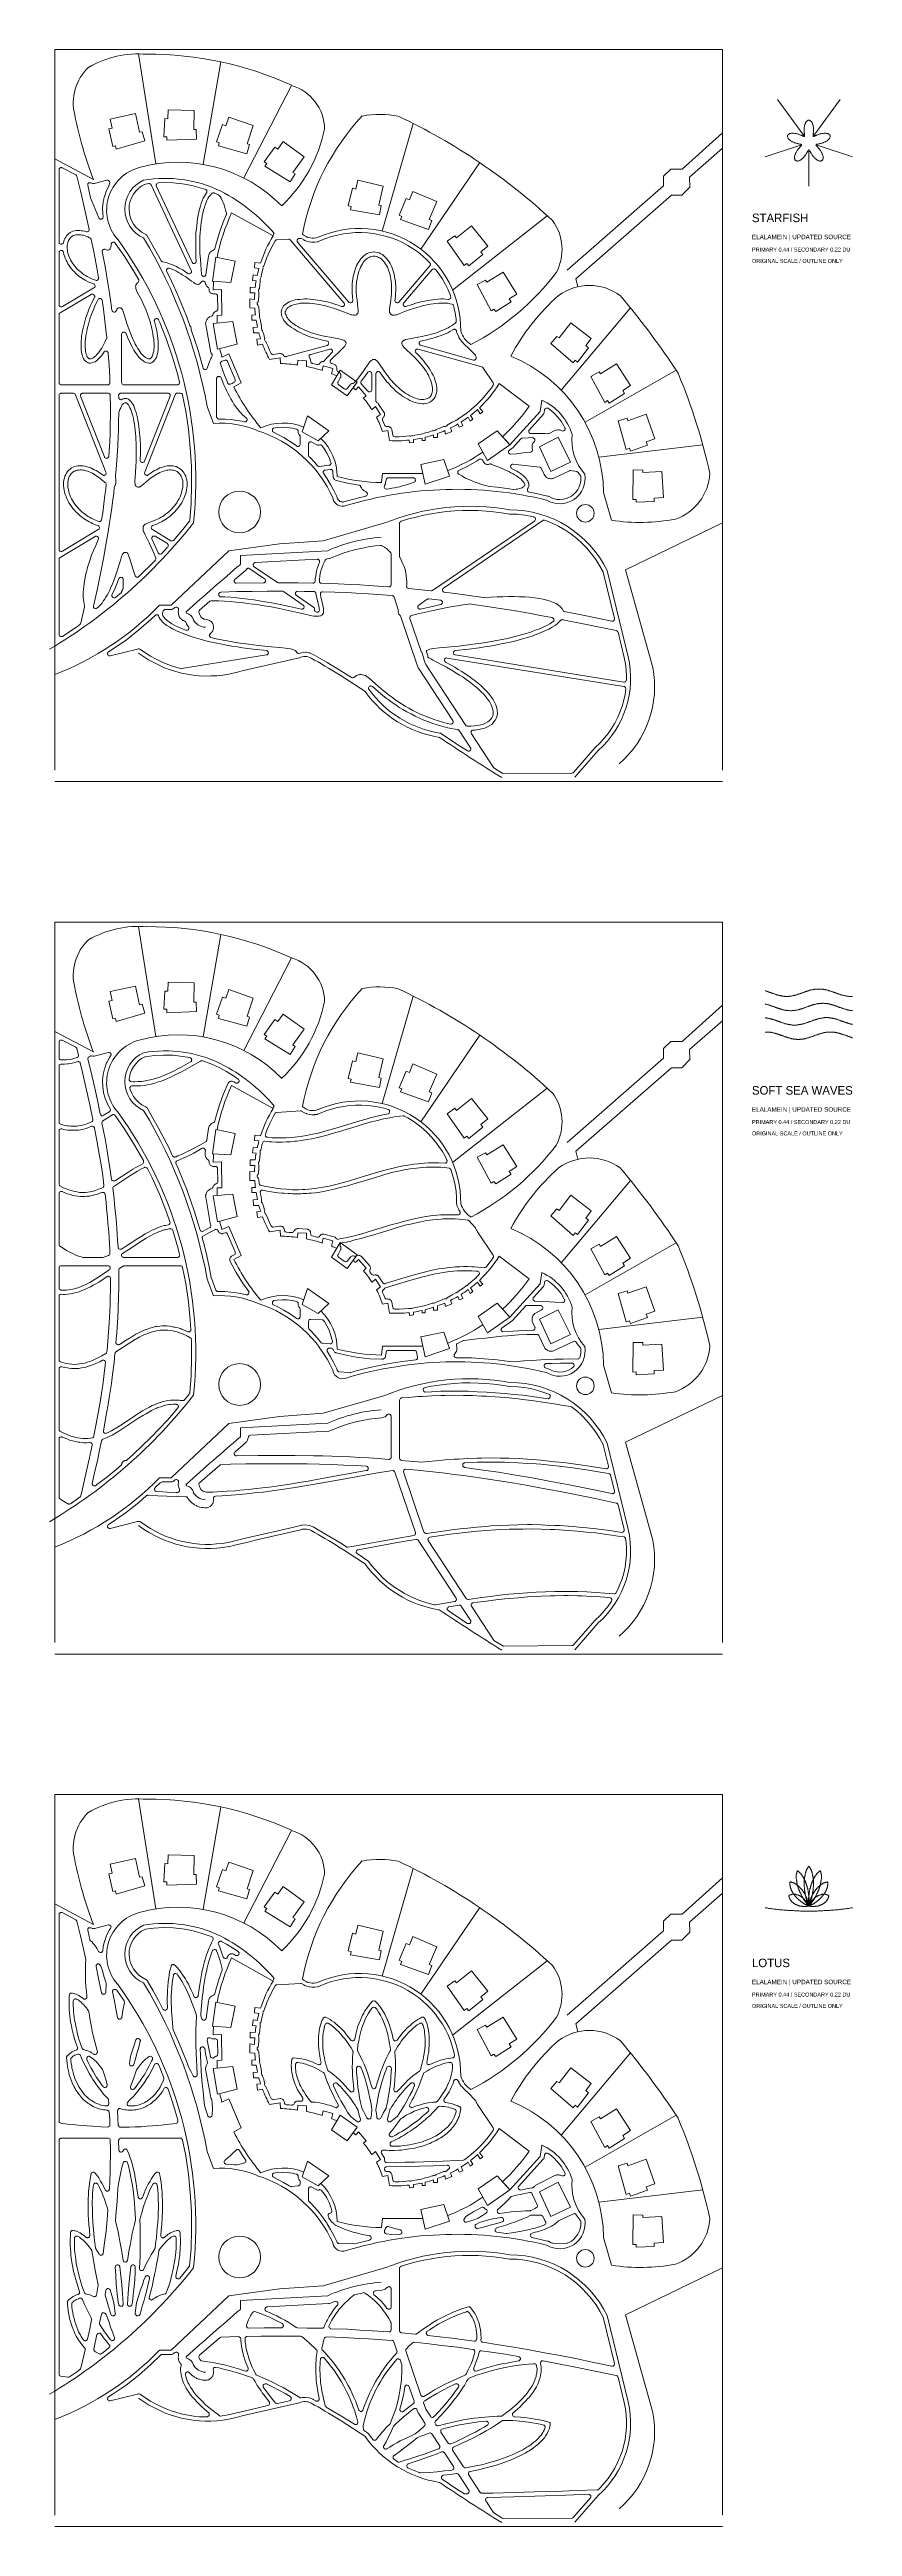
# Model space of a CAD drawing. Header units: inches. Extents: x 36 to 188, y -75 to 56.
# Drawn here: x 146 to 188.3, y -74.7 to 55.9 of the extents above; entities that cross this region are included whole.
import ezdxf

# ---------------------------------------------------------------- set-up
doc = ezdxf.new("R2010")
doc.units = ezdxf.units.IN
for name, color, linetype, lineweight in [('01_ORIGINAL_PLAN', 7, 'Continuous', 20), ('02_CONCEPT_CLOSED_AREAS', 7, 'Continuous', 15), ('03_CONCEPT_ICON', 7, 'Continuous', 15), ('04_TITLE', 7, 'Continuous', 15)]:
    doc.layers.add(name, color=color, linetype=linetype, lineweight=lineweight)

# ---------------------------------------------------------------- blocks, each defined once
blk = doc.blocks.new('03_STARFISH')
at = {"layer": '01_ORIGINAL_PLAN'}
for p, q in [((36.25, 17.91), (36.25, 55.9)), ((36.25, 55.9), (71.44, 55.9)), ((71.44, 55.9), (71.44, 17.91)), ((71.44, 17.31), (36.25, 17.31))]:
    blk.add_line(p, q, dxfattribs=at)
for points in [[(40.66, 55.67), (41.57, 49.87)], [(45, 55.25), (44.06, 49.85)], [(48.73, 54.01), (46.22, 49.13)], [(55.14, 52), (53.51, 46.33)], [(63.26, 44.27), (68.33, 48.72), (68.33, 49.23), (68.73, 49.6), (69.33, 49.6), (71.44, 51.51), (71.44, 50.7), (69.71, 49.18), (69.73, 48.65), (69.3, 48.22), (68.76, 48.22), (63.72, 43.82), (63.82, 43.4)], [(38.28, 49.05), (36.25, 50.13)], [(55.55, 45.37), (58.65, 49.94)], [(62.21, 47.14), (57.22, 43.22)], [(47.09, 44.63), (46.8, 44.67), (46.77, 44.39), (47.01, 44.36)], [(45.04, 43.25), (44.6, 43.24)], [(44.81, 41.48), (44.8, 41.88), (45.06, 41.89), (45.04, 43.25)], [(46.81, 43.36), (46.55, 43.37), (46.55, 43.07), (46.79, 43.07)], [(46.92, 43.99), (46.7, 44.02), (46.67, 43.73), (46.86, 43.71)], [(46.78, 42.73), (46.52, 42.75), (46.52, 42.28), (46.79, 42.27)], [(46.82, 41.91), (46.63, 41.9), (46.63, 41.64), (46.86, 41.64)], [(66.6, 42.28), (62.94, 37.94)], [(46.93, 41.27), (46.7, 41.25), (46.73, 40.96), (47, 40.96)], [(47.1, 40.65), (46.9, 40.63)], [(46.9, 40.63), (46.94, 40.32), (47.2, 40.36)], [(46.08, 38.32), (45.43, 39.85), (45.06, 39.69)], [(49.05, 39.27), (49.06, 39.52), (49.51, 39.49), (49.51, 39.19)], [(50.35, 38.98), (50.4, 39.23), (50.9, 39.09), (50.84, 38.81)], [(46.08, 38.32), (45.69, 38.11)], [(51.29, 39), (52.18, 38.36), (51.66, 37.64), (50.84, 38.23), (51.29, 39)], [(52.25, 38.11), (52.11, 37.96)], [(52.25, 38.11), (52.67, 37.65), (52.53, 37.52)], [(69.01, 38.99), (64.2, 36.25)], [(49.57, 36.58), (50.7, 35.79), (50.13, 35.27), (49.29, 35.74), (49.57, 36.58)], [(52.97, 36.92), (53.15, 37.08), (53.41, 36.66), (53.21, 36.51)], [(58.04, 36.52), (58.14, 36.31), (58.29, 36.42), (58.16, 36.61)], [(58.53, 36.92), (58.67, 36.7), (58.81, 36.8), (58.63, 37.01)], [(53.81, 35.81), (53.53, 35.76)], [(53.81, 35.81), (53.81, 35.81)], [(54.93, 35.31), (54.94, 35.16), (55.16, 35.19), (55.16, 35.34)], [(55.61, 35.42), (55.61, 35.29), (55.77, 35.29), (55.77, 35.46)], [(56.22, 35.59), (56.22, 35.44), (56.42, 35.44), (56.42, 35.66)], [(56.81, 35.81), (56.85, 35.63), (57.18, 35.77), (57.1, 35.95)], [(57.5, 36.16), (57.57, 35.99), (57.75, 36.06), (57.67, 36.27)], [(58.56, 35.11), (59.06, 34.24), (60.24, 35.06), (59.57, 35.8), (58.56, 35.11)], [(70.41, 35.06), (64.93, 34.41)], [(53.52, 33.54), (53.47, 33.07)], [(53.52, 33.54), (55.65, 33.54)], [(65.18, 32.54), (65.59, 31.08)], [(71.44, 30.94), (66.33, 28.47)], [(46.03, 28.76), (46.03, 29.23), (50.64, 29.48)], [(66.33, 28.47), (67.78, 23.32)]]:
    blk.add_lwpolyline(points, dxfattribs=at)
for points in [[(40.72, 51.54), (40.5, 52.52), (39.16, 52.23), (39.27, 51.76), (39.09, 51.72), (39.3, 50.79), (39.45, 50.82), (39.49, 50.65), (40.99, 51.09), (40.85, 51.57)], [(43.57, 51.68), (43.6, 52.69), (42.23, 52.73), (42.21, 52.25), (42.04, 52.26), (42, 51.3), (42.16, 51.3), (42.16, 51.12), (43.72, 51.18), (43.7, 51.68)], [(46.38, 50.93), (46.71, 51.89), (45.42, 52.34), (45.26, 51.88), (45.09, 51.94), (44.77, 51.04), (44.92, 50.99), (44.87, 50.82), (46.37, 50.41), (46.51, 50.89)], [(48.8, 49.42), (49.39, 50.25), (48.28, 51.05), (48, 50.65), (47.85, 50.76), (47.29, 49.98), (47.42, 49.89), (47.32, 49.75), (48.65, 48.92), (48.91, 49.34)], [(53.33, 47.7), (53.56, 48.69), (52.23, 49.01), (52.12, 48.54), (51.94, 48.59), (51.72, 47.66), (51.87, 47.62), (51.83, 47.45), (53.37, 47.18), (53.46, 47.67)], [(55.99, 46.94), (56.39, 47.88), (55.13, 48.42), (54.94, 47.97), (54.77, 48.04), (54.4, 47.16), (54.54, 47.1), (54.47, 46.94), (55.95, 46.42), (56.12, 46.89)], [(57.43, 45.97), (58.22, 46.6), (59.08, 45.53), (58.7, 45.23), (58.81, 45.09), (58.07, 44.49), (57.97, 44.62), (57.83, 44.51), (56.93, 45.79), (57.34, 46.08)], [(45.76, 44.75), (44.74, 44.96), (44.56, 43.68), (45.52, 43.62)], [(59.02, 43.63), (59.88, 44.16), (60.61, 43.01), (60.2, 42.75), (60.3, 42.6), (59.49, 42.09), (59.4, 42.22), (59.25, 42.13), (58.51, 43.51), (58.95, 43.74)], [(45.63, 41.56), (44.59, 41.46), (44.83, 40.1), (45.86, 40.37)], [(62.83, 40.7), (63.45, 41.5), (64.53, 40.67), (64.24, 40.29), (64.38, 40.18), (63.8, 39.42), (63.68, 39.52), (63.57, 39.38), (62.39, 40.41), (62.72, 40.78)], [(65.01, 38.8), (65.86, 39.33), (66.6, 38.18), (66.19, 37.92), (66.28, 37.77), (65.47, 37.26), (65.39, 37.39), (65.24, 37.3), (64.5, 38.67), (64.94, 38.91)], [(66.46, 36.33), (67.42, 36.67), (67.88, 35.38), (67.43, 35.22), (67.49, 35.05), (66.59, 34.73), (66.54, 34.88), (66.37, 34.82), (65.94, 36.32), (66.42, 36.46)], [(61.8, 34.96), (62.78, 35.46), (63.44, 34.15), (62.4, 33.66)], [(55.55, 34.03), (56.76, 34.28), (57.06, 33.41), (55.77, 32.98)], [(67.24, 33.6), (68.25, 33.65), (68.33, 32.28), (67.85, 32.25), (67.85, 32.08), (66.9, 32.03), (66.89, 32.18), (66.72, 32.17), (66.74, 33.74), (67.24, 33.73)]]:
    blk.add_lwpolyline(points, close=True, dxfattribs=at)
for points in [[(44.28, 37.08, 0.090917), (40.93, 45.97, -0.652582), (40.93, 49.01, -0.158741), (45, 48.43, -0.098355), (47.82, 46.2), (47.75, 46.08)], [(47.09, 44.63, -0.062406), (47.76, 46.07), (45.57, 47.29, 0.058367), (44.8, 44.94, 0.058367)], [(50.14, 46.01, -0.546754), (57.65, 41.05, 0.171391), (58.18, 40.35, 0.171391)], [(44.62, 43.68, 0.010358), (44.6, 43.24)], [(46.81, 43.36, -0.013879), (46.86, 43.71)], [(46.92, 43.99, -0.01479), (47.01, 44.36, -0.01479)], [(60.29, 39.74, -0.089338), (62.81, 42.94, -0.322066), (66.05, 42.94, -0.030946), (69.11, 38.83, -0.044664), (70.78, 33.55, -0.301674), (68.97, 31.14, -0.082145), (65.59, 31.08)], [(46.78, 42.73, -0.013523), (46.79, 43.07, -0.013523)], [(46.82, 41.91, -0.014342), (46.79, 42.27)], [(46.93, 41.27, -0.014645), (46.86, 41.64)], [(47.1, 40.65, -0.012679), (47, 40.96)], [(44.94, 40.12, 0.010564), (45.06, 39.69, 0.010564)], [(48.14, 39.35), (48.13, 39.65), (47.57, 39.56, -0.034306), (47.2, 40.36, -0.034306)], [(60.29, 39.74, -0.300089), (65.18, 32.54)], [(45.69, 38.11, 0.060935), (47.11, 35.96, -0.206423), (49.38, 35.99)], [(59.85, 35.49, 0.057164), (61.25, 37.09), (59.68, 38.29, -0.064319), (58.63, 37.01, -0.064319)], [(46.93, 35.81, 0.119192), (44.62, 36.19), (44.28, 37.08)], [(60, 35.32), (60.24, 35.06), (61.83, 36.82), (61.93, 37.42, -0.214593), (63.52, 35.6, 0.212382), (64.19, 33.52, -0.642649), (62.17, 32.15, 0.132984), (51.61, 31.86, -0.471407), (50.91, 32.24)], [(58.53, 36.92, -0.018836), (58.16, 36.61, -0.018836)], [(50.27, 35.4, -0.198705), (51.14, 33.39, 0.063223), (53.47, 33.07)], [(54.93, 35.31, -0.040089), (53.9, 35.28), (53.81, 35.81)], [(55.61, 35.42, -0.017778), (55.16, 35.34, -0.017778)], [(56.22, 35.59, -0.018166), (55.77, 35.46, -0.018166)], [(56.81, 35.81, -0.016254), (56.42, 35.66, -0.016254)], [(57.5, 36.16, -0.017305), (57.1, 35.95, -0.017305)], [(58.04, 36.52, -0.017658), (57.67, 36.27, -0.017658)], [(56.96, 33.7, 0.056142), (58.81, 34.67)], [(53.65, 30.94, -0.14301), (60.24, 31.63, -0.286424), (65.36, 28.43), (66.48, 23.89, -0.272091), (64.9, 18.95), (63.66, 17.53)], [(53.65, 30.94), (50.4, 30), (48.09, 29.84), (45.43, 29.47), (42.38, 26.6), (41.76, 26.6, -0.10797), (36.25, 22.95)]]:
    blk.add_lwpolyline(points, format="xyb", dxfattribs=at)
for centre, radius in [((45.99, 31.52), 1.1), ((64.22, 31.45), 0.463)]:
    blk.add_circle(centre, radius, dxfattribs=at)
for centre, radius, start, end in [((39.81, 53.09), 2.59, 133.6015, 194.2753), ((40.66, 50.42), 5.25, 85.2142, 120.0956), ((41.14, 37.32), 18.34, 65.5622, 90.1344), ((48.03, 51.67), 2.44, 0.7167, 73.3418), ((57.91, 56.57), 21.02, 191.3089, 200.9684), ((61.44, 43.95), 12.33, 136.7478, 169.6154), ((53.37, 47.53), 4.95, 78.6004, 100.6499), ((40.94, 23.77), 31.6, 47.0054, 64.8874), ((43.03, 53.2), 7.58, 313.0815, 348.6437), ((41.31, 47.43), 2.33, 105.2161, 220.7715), ((42.75, 42.34), 7.62, 44.2289, 105.6047), ((22.06, 33.2), 21.62, 354.0583, 36.0319), ((49.85, 46.75), 0.794, 227.0981, 291.2465), ((60.39, 45.36), 2.6, 332.6099, 36.0186), ((51.96, 52.29), 13.47, 297.5281, 322.8549), ((47.9, 31.09), 8.26, 81.9573, 88.3074), ((47.9, 31.09), 8.26, 72.7279, 78.7214), ((47.9, 31.09), 8.26, 67.0855, 69.118), ((48.36, 33.97), 5.47, 46.7825, 48.644), ((48.36, 33.97), 5.47, 32.6388, 40.4465), ((45, 29.64), 6.46, 23.734, 72.5429), ((48.36, 33.97), 5.47, 19.0436, 27.6609), ((22.02, 47.82), 27.36, 300.648, 321.9453), ((54.07, 21.79), 8.42, 94.2501, 114.0352), ((177.6, -125.02), 202.38, 130.5503, 131.6201), ((43.29, 26.24), 0.119, 162.5746, 211.3187), ((43.12, 25.74), 0.443, 13.2811, 80.611), ((44.22, 26.2), 0.761, 207.5896, 267.5639), ((44.31, 28.95), 6.08, 233.183, 280.5392), ((83.89, -134.15), 161.76, 102.4048, 103.758), ((49.43, 23.21), 0.689, 61.2688, 115.2094), ((27.35, -15.65), 45.39, 56.1832, 60.407), ((62.53, 22.31), 5.34, 310.4718, 10.9016), ((57.47, 25.54), 5.98, 215.6658, 260.7622), ((129.16, 128.7), 131.04, 236.3299, 238.0479)]:
    blk.add_arc(centre, radius, start, end, dxfattribs=at)
at = {"layer": '02_CONCEPT_CLOSED_AREAS'}
for points in [[(36.7, 45.71), (36.69, 45.69), (36.68, 45.67), (36.66, 45.66), (36.64, 45.65), (36.61, 45.64), (36.59, 45.64), (36.56, 45.64), (36.53, 45.65), (36.5, 45.67), (36.49, 45.68), (36.48, 45.69), (36.47, 45.72), (36.47, 45.76), (36.47, 49.56), (36.47, 49.58), (36.48, 49.61), (36.48, 49.62), (36.5, 49.65), (36.53, 49.67), (36.54, 49.67), (36.57, 49.68), (36.58, 49.68), (36.62, 49.68), (36.64, 49.67), (37.35, 49.3), (37.36, 49.29), (37.39, 49.26), (37.41, 49.23), (37.6, 48.45), (37.78, 47.67), (37.95, 46.89), (38.06, 46.42), (38.06, 46.4), (38.05, 46.37), (38.04, 46.34), (38.03, 46.33), (38.02, 46.32), (37.99, 46.3), (37.96, 46.29), (37.95, 46.29), (37.92, 46.29), (37.82, 46.32), (37.74, 46.34), (37.65, 46.35), (37.56, 46.36), (37.47, 46.36), (37.38, 46.36), (37.29, 46.34), (37.21, 46.32), (37.13, 46.29), (37.06, 46.25), (36.99, 46.2), (36.92, 46.14), (36.87, 46.08), (36.82, 46.01), (36.78, 45.94), (36.74, 45.86), (36.72, 45.78)], [(37.98, 48.75), (37.98, 48.78), (37.98, 48.8), (37.99, 48.82), (38, 48.84), (38.01, 48.85), (38.03, 48.87), (38.06, 48.88), (38.08, 48.88), (38.09, 48.88), (38.12, 48.88), (38.15, 48.87), (38.2, 48.85), (38.24, 48.83), (38.28, 48.83), (38.32, 48.83), (38.99, 49.01), (39.02, 49.01), (39.05, 49.01), (39.08, 48.99), (39.09, 48.98), (39.11, 48.96), (39.13, 48.94), (39.14, 48.9), (39.14, 48.87), (39.08, 48.66), (38.98, 48.47), (38.88, 48.19), (38.87, 48.17), (38.8, 47.88), (38.8, 47.85), (38.76, 47.56), (38.76, 47.53), (38.77, 47.24), (38.79, 47.09), (38.79, 47.06), (38.78, 47.03), (38.77, 47.01), (38.74, 46.98), (38.72, 46.97), (38.7, 46.96), (38.67, 46.96), (38.64, 46.96), (38.62, 46.97), (38.61, 46.97), (38.58, 46.99), (38.57, 47.02), (38.56, 47.03), (38.13, 48.09)], [(41.72, 45.03), (41.42, 45.56), (41.12, 46.08), (41.1, 46.11), (41.08, 46.13), (41.05, 46.15), (40.82, 46.27), (40.67, 46.39), (40.52, 46.53), (40.4, 46.7), (40.29, 46.89), (40.22, 47.08), (40.18, 47.27), (40.16, 47.48), (40.17, 47.69), (40.22, 47.9), (40.3, 48.11), (40.39, 48.27), (40.51, 48.43), (40.66, 48.58), (40.84, 48.71), (40.98, 48.79), (40.99, 48.79), (41.02, 48.8), (41.21, 48.83), (41.24, 48.83), (41.27, 48.82), (41.29, 48.8), (41.32, 48.78), (41.33, 48.76), (43.44, 44.25), (43.45, 44.22), (43.45, 44.2), (43.45, 44.17), (43.44, 44.14), (43.42, 44.12), (43.41, 44.11), (43.38, 44.09), (43.35, 44.08), (43.34, 44.08), (43.32, 44.08), (43.29, 44.08), (43.26, 44.1), (43.09, 44.21), (42.99, 44.28), (42.88, 44.34), (42.77, 44.4), (42.66, 44.46), (42.54, 44.51), (42.42, 44.56), (42.3, 44.61), (42.17, 44.65), (42.06, 44.68), (41.94, 44.7), (41.92, 44.71), (41.89, 44.73), (41.87, 44.75), (41.86, 44.76)], [(41.98, 48.89), (42.49, 48.87), (42.98, 48.82), (43.47, 48.73), (43.97, 48.6), (44.21, 48.52), (44.22, 48.51), (44.24, 48.49), (44.26, 48.46), (44.27, 48.43), (44.27, 48.41), (44.27, 48.38), (44.26, 48.37), (44.25, 48.34), (44.19, 48.26), (44.13, 48.17), (44.07, 48.06), (44.02, 47.92), (43.97, 47.79), (43.92, 47.64), (43.88, 47.49), (43.84, 47.33), (43.8, 47.16), (43.77, 46.99), (43.75, 46.81), (43.73, 46.62), (43.71, 46.44), (43.69, 46.25), (43.69, 46.06), (43.68, 45.88), (43.68, 45.69), (43.68, 45.33), (43.69, 44.99), (43.7, 44.73), (43.7, 44.7), (43.68, 44.67), (43.66, 44.65), (43.65, 44.64), (43.62, 44.62), (43.59, 44.62), (43.56, 44.62), (43.54, 44.62), (43.52, 44.64), (43.5, 44.65), (43.48, 44.67), (43.48, 44.69), (41.59, 48.72), (41.59, 48.75), (41.59, 48.76), (41.6, 48.79), (41.6, 48.81), (41.62, 48.83), (41.63, 48.84), (41.66, 48.86), (41.69, 48.87), (41.7, 48.87)], [(44.21, 44.03), (44.2, 44), (44.19, 43.99), (44.17, 43.97), (44.15, 43.96), (44.12, 43.95), (44.09, 43.94), (44.06, 43.95), (44.03, 43.96), (44.02, 43.97), (44.01, 43.98), (43.99, 44.01), (43.98, 44.04), (43.98, 44.06), (43.94, 44.55), (43.92, 44.84), (43.9, 45.16), (43.9, 45.51), (43.9, 45.87), (43.9, 46.05), (43.91, 46.23), (43.93, 46.42), (43.94, 46.6), (43.97, 46.78), (43.99, 46.95), (44.02, 47.12), (44.05, 47.28), (44.09, 47.44), (44.13, 47.58), (44.17, 47.72), (44.22, 47.84), (44.27, 47.95), (44.32, 48.05), (44.37, 48.14), (44.43, 48.21), (44.49, 48.28), (44.54, 48.32), (44.57, 48.34), (44.59, 48.34), (44.62, 48.34), (44.64, 48.34), (44.67, 48.33), (44.87, 48.24), (44.89, 48.23), (44.91, 48.21), (44.96, 48.15), (45.01, 48.06), (45.07, 47.95), (45.12, 47.84), (45.17, 47.72), (45.21, 47.58), (45.25, 47.44), (45.29, 47.28), (45.29, 47.25), (45.29, 47.22), (45.29, 47.21), (45.28, 47.18), (45.12, 46.8), (44.91, 46.21), (44.73, 45.61), (44.68, 45.4), (44.67, 45.37), (44.66, 45.36), (44.63, 45.34), (44.62, 45.33), (44.57, 45.31), (44.54, 45.29), (44.49, 45.26), (44.46, 45.23), (44.43, 45.2), (44.41, 45.16), (44.39, 45.13), (44.37, 45.07), (44.35, 45.01)], [(38.12, 45.95), (38.14, 45.93), (38.15, 45.92), (38.17, 45.9), (38.19, 45.79), (38.28, 45.33), (38.37, 44.86), (38.46, 44.39), (38.55, 43.87), (38.56, 43.86), (38.55, 43.82), (38.54, 43.8), (38.53, 43.78), (38.51, 43.76), (38.5, 43.75), (38.49, 43.74), (38.46, 43.73), (38.43, 43.73), (38.4, 43.74), (38.23, 43.8), (38.09, 43.86), (37.95, 43.94), (37.87, 43.98), (37.8, 44.03), (37.72, 44.08), (37.65, 44.14), (37.58, 44.2), (37.5, 44.26), (37.43, 44.33), (37.36, 44.41), (37.3, 44.48), (37.24, 44.56), (37.18, 44.64), (37.13, 44.72), (37.08, 44.81), (37.04, 44.9), (37, 44.98), (36.97, 45.07), (36.94, 45.16), (36.92, 45.24), (36.91, 45.33), (36.9, 45.42), (36.9, 45.49), (36.9, 45.57), (36.91, 45.64), (36.93, 45.71), (36.95, 45.79), (36.97, 45.84), (37, 45.89), (37.05, 45.95), (37.08, 45.99), (37.12, 46.02), (37.17, 46.06), (37.22, 46.09), (37.29, 46.11), (37.35, 46.13), (37.4, 46.14), (37.48, 46.14), (37.55, 46.14), (37.62, 46.14), (37.69, 46.12), (37.76, 46.11), (37.84, 46.08), (37.92, 46.05), (37.99, 46.02), (38.08, 45.98)], [(38.75, 45.25), (38.75, 45.28), (38.75, 45.3), (38.76, 45.31), (38.78, 45.34), (38.8, 45.36), (38.83, 45.37), (38.84, 45.38), (38.87, 45.38), (38.9, 45.38), (38.98, 45.34), (39.03, 45.33), (39.06, 45.33), (39.09, 45.34), (39.11, 45.34), (39.12, 45.35), (39.15, 45.37), (39.16, 45.39), (39.18, 45.42), (39.19, 45.45), (39.2, 45.49), (39.21, 45.53), (39.21, 45.64), (39.22, 45.68), (39.24, 45.7), (39.25, 45.71), (39.27, 45.73), (39.3, 45.75), (39.32, 45.75), (39.35, 45.75), (39.37, 45.74), (39.39, 45.73), (39.41, 45.72), (39.43, 45.7), (39.93, 44.97), (40.45, 44.14), (40.67, 43.76), (40.68, 43.72), (40.68, 43.71), (40.67, 43.68), (40.66, 43.66), (40.66, 43.65), (40.64, 43.62), (40.59, 43.59), (40.56, 43.55), (40.53, 43.52), (40.52, 43.49), (40.51, 43.45), (40.5, 43.41), (40.51, 43.36), (40.52, 43.31), (40.54, 43.25), (40.58, 43.15), (40.81, 42.71), (40.94, 42.42), (41.04, 42.19), (41.14, 41.95), (41.22, 41.7), (41.27, 41.57), (41.3, 41.44), (41.34, 41.3), (41.37, 41.17), (41.4, 41.03), (41.42, 40.9), (41.44, 40.77), (41.46, 40.64), (41.47, 40.52), (41.48, 40.4), (41.48, 40.29), (41.48, 40.18), (41.47, 40.08), (41.46, 39.99), (41.44, 39.91), (41.42, 39.83), (41.39, 39.76), (41.37, 39.7), (41.34, 39.66), (41.31, 39.63), (41.27, 39.6), (41.24, 39.59), (41.21, 39.59), (41.17, 39.59), (41.13, 39.61), (41.07, 39.64), (41.02, 39.67), (40.96, 39.71), (40.91, 39.77), (40.85, 39.83), (40.79, 39.9), (40.73, 39.98), (40.67, 40.07), (40.61, 40.16), (40.55, 40.26), (40.49, 40.37), (40.44, 40.48), (40.38, 40.59), (40.33, 40.71), (40.23, 40.95), (40.15, 41.18), (40.07, 41.41), (39.87, 42.03), (39.83, 42.14), (39.81, 42.19), (39.78, 42.23), (39.76, 42.25), (39.74, 42.27), (39.73, 42.28), (39.7, 42.29), (39.67, 42.29), (39.65, 42.29), (39.63, 42.29), (39.6, 42.28), (39.57, 42.26), (39.54, 42.23), (39.52, 42.18), (39.49, 42.12), (39.47, 42.09), (39.44, 42.07), (39.41, 42.06), (39.4, 42.06), (39.37, 42.06), (39.34, 42.07), (39.32, 42.07), (39.31, 42.08), (39.29, 42.1), (39.27, 42.13), (39.26, 42.16), (39.2, 42.58), (39.13, 43.06), (39.03, 43.68), (38.9, 44.47)], [(46.94, 42.44), (46.93, 42.45), (46.92, 42.48), (46.91, 42.49), (46.92, 42.53), (46.92, 42.54), (46.93, 42.57), (46.96, 42.6), (46.98, 42.64), (46.99, 42.68), (46.99, 42.7), (47, 42.89), (47.01, 43.08), (47, 43.12), (46.99, 43.16), (46.99, 43.19), (46.99, 43.22), (47, 43.23), (47.01, 43.27), (47.03, 43.31), (47.05, 43.5), (47.08, 43.67), (47.08, 43.72), (47.07, 43.79), (47.08, 43.82), (47.09, 43.85), (47.11, 43.89), (47.12, 43.91), (47.13, 43.95), (47.17, 44.12), (47.22, 44.33), (47.23, 44.37), (47.22, 44.41), (47.23, 44.44), (47.24, 44.47), (47.26, 44.5), (47.29, 44.54), (47.43, 44.93), (47.58, 45.28), (47.76, 45.63), (47.86, 45.81), (47.87, 45.82), (47.89, 45.84), (47.92, 45.86), (47.96, 45.87), (48.56, 45.9), (48.57, 45.9), (48.6, 45.9), (48.63, 45.88), (48.66, 45.86), (51.49, 42.54), (51.51, 42.52), (51.52, 42.49), (51.52, 42.47), (51.52, 42.44), (51.52, 42.42), (51.51, 42.41), (51.49, 42.38), (51.47, 42.36), (51.45, 42.36), (51.42, 42.35), (51.39, 42.35), (51.36, 42.35), (51.18, 42.42), (51.06, 42.46), (50.8, 42.54), (50.67, 42.58), (50.54, 42.61), (50.4, 42.64), (50.26, 42.67), (50.11, 42.69), (49.98, 42.71), (49.83, 42.73), (49.69, 42.74), (49.55, 42.75), (49.42, 42.75), (49.28, 42.74), (49.16, 42.73), (49.04, 42.72), (48.92, 42.7), (48.8, 42.67), (48.7, 42.63), (48.61, 42.6), (48.52, 42.55), (48.44, 42.5), (48.37, 42.44), (48.3, 42.38), (48.26, 42.31), (48.25, 42.29), (48.21, 42.21), (48.19, 42.14), (48.18, 42.06), (48.18, 42.04), (48.19, 41.96), (48.2, 41.87), (48.23, 41.8), (48.28, 41.7), (48.33, 41.62), (48.39, 41.54), (48.46, 41.46), (48.54, 41.38), (48.63, 41.31), (48.73, 41.24), (48.84, 41.17), (48.95, 41.1), (49.06, 41.04), (49.18, 40.98), (49.31, 40.92), (49.44, 40.86), (49.57, 40.81), (49.7, 40.76), (49.84, 40.72), (49.97, 40.68), (50.23, 40.61), (50.36, 40.58), (50.61, 40.53), (50.62, 40.52), (50.65, 40.51), (50.67, 40.48), (50.68, 40.45), (50.69, 40.42), (50.68, 40.39), (50.68, 40.37), (50.66, 40.34), (50.64, 40.32), (50.63, 40.31), (50.6, 40.3), (48.45, 39.71), (48.42, 39.7), (48.39, 39.71), (48.36, 39.72), (48.35, 39.73), (48.33, 39.75), (48.29, 39.8), (48.26, 39.83), (48.22, 39.85), (48.18, 39.86), (48.14, 39.87), (48.1, 39.87), (47.78, 39.82), (47.75, 39.82), (47.72, 39.82), (47.69, 39.84), (47.67, 39.86), (47.65, 39.88), (47.57, 40.05), (47.49, 40.24), (47.39, 40.46), (47.37, 40.5), (47.34, 40.53), (47.32, 40.56), (47.31, 40.59), (47.31, 40.6), (47.32, 40.65), (47.31, 40.7), (47.26, 40.87), (47.21, 41.02), (47.2, 41.06), (47.19, 41.08), (47.16, 41.12), (47.14, 41.15), (47.14, 41.18), (47.14, 41.2), (47.15, 41.25), (47.15, 41.27), (47.14, 41.32), (47.1, 41.49), (47.07, 41.7), (47.05, 41.74), (47.04, 41.77), (47.03, 41.8), (47.03, 41.83), (47.03, 41.87), (47.04, 41.91), (47.02, 42.11), (47, 42.31), (47, 42.34), (46.98, 42.37), (46.96, 42.41)], [(49.21, 45.94), (49.23, 45.94), (49.26, 45.93), (49.38, 45.86), (49.41, 45.84), (49.51, 45.8), (49.54, 45.79), (49.65, 45.76), (49.68, 45.76), (49.79, 45.74), (49.82, 45.74), (49.93, 45.74), (49.96, 45.75), (50.07, 45.76), (50.1, 45.77), (50.22, 45.81), (50.54, 45.94), (50.84, 46.04), (51.15, 46.12), (51.46, 46.18), (51.78, 46.22), (52.1, 46.25), (52.42, 46.25), (52.74, 46.23), (53.05, 46.2), (53.36, 46.14), (53.67, 46.06), (53.98, 45.97), (54.27, 45.86), (54.57, 45.72), (54.86, 45.57), (55.14, 45.4), (55.4, 45.21), (55.65, 45.01), (55.88, 44.79), (56.02, 44.65), (56.03, 44.64), (56.04, 44.61), (56.05, 44.58), (56.05, 44.55), (56.04, 44.52), (56.02, 44.49), (54.39, 42.59), (54.37, 42.56), (54.34, 42.55), (54.31, 42.54), (54.28, 42.55), (54.25, 42.56), (54.22, 42.58), (54.21, 42.59), (54.19, 42.61), (54.18, 42.65), (54.18, 42.66), (54.2, 42.87), (54.21, 42.98), (54.22, 43.21), (54.22, 43.33), (54.22, 43.45), (54.21, 43.57), (54.2, 43.69), (54.18, 43.82), (54.16, 43.94), (54.14, 44.06), (54.1, 44.18), (54.07, 44.29), (54.03, 44.4), (53.98, 44.52), (53.93, 44.62), (53.87, 44.71), (53.81, 44.8), (53.74, 44.89), (53.67, 44.96), (53.6, 45.03), (53.52, 45.09), (53.44, 45.13), (53.34, 45.18), (53.26, 45.2), (53.17, 45.22), (53.06, 45.23), (52.97, 45.22), (52.88, 45.2), (52.8, 45.18), (52.72, 45.14), (52.63, 45.09), (52.54, 45.03), (52.47, 44.96), (52.4, 44.89), (52.34, 44.81), (52.27, 44.71), (52.21, 44.61), (52.16, 44.51), (52.12, 44.41), (52.08, 44.3), (52.04, 44.18), (52.01, 44.06), (51.98, 43.94), (51.96, 43.82), (51.94, 43.69), (51.93, 43.57), (51.92, 43.45), (51.92, 43.33), (51.92, 43.21), (51.92, 43.09), (51.94, 42.87), (51.96, 42.68), (51.96, 42.65), (51.95, 42.61), (51.94, 42.6), (51.93, 42.59), (51.91, 42.57), (51.89, 42.56), (51.86, 42.55), (51.85, 42.54), (51.82, 42.55), (51.79, 42.56), (51.77, 42.56), (51.75, 42.59), (49.05, 45.74), (49.04, 45.76), (49.03, 45.78), (49.02, 45.81), (49.02, 45.83), (49.03, 45.86), (49.04, 45.89), (49.05, 45.9), (49.07, 45.92), (49.1, 45.93), (49.13, 45.94)], [(36.47, 45.2), (36.48, 45.23), (36.49, 45.26), (36.51, 45.28), (36.54, 45.3), (36.55, 45.3), (36.58, 45.31), (36.62, 45.3), (36.63, 45.3), (36.66, 45.28), (36.68, 45.26), (36.69, 45.25), (36.7, 45.22), (36.73, 45.1), (36.76, 45), (36.8, 44.9), (36.84, 44.8), (36.89, 44.71), (36.94, 44.61), (37, 44.51), (37.06, 44.43), (37.13, 44.34), (37.2, 44.25), (37.28, 44.18), (37.35, 44.1), (37.43, 44.03), (37.51, 43.96), (37.6, 43.9), (37.68, 43.84), (37.76, 43.79), (37.84, 43.74), (38, 43.66), (38.15, 43.6), (38.29, 43.54), (38.32, 43.53), (38.34, 43.51), (38.36, 43.48), (38.37, 43.45), (38.37, 43.43), (38.37, 43.4), (38.36, 43.37), (38.34, 43.35), (38.31, 43.33), (36.65, 42.35), (36.62, 42.34), (36.59, 42.33), (36.57, 42.33), (36.54, 42.34), (36.51, 42.36), (36.5, 42.37), (36.48, 42.39), (36.48, 42.41), (36.47, 42.44), (36.47, 42.45)], [(50.83, 39.34), (50.81, 39.36), (50.79, 39.38), (50.78, 39.39), (50.77, 39.42), (50.76, 39.45), (50.76, 39.46), (50.76, 39.48), (50.78, 39.51), (50.79, 39.53), (50.85, 39.59), (51.01, 39.75), (51.16, 39.89), (51.4, 40.12), (51.49, 40.21), (51.53, 40.26), (51.56, 40.29), (51.58, 40.33), (51.59, 40.36), (51.6, 40.4), (51.6, 40.43), (51.59, 40.47), (51.58, 40.49), (51.56, 40.52), (51.51, 40.56), (51.47, 40.58), (51.41, 40.6), (51.35, 40.62), (51.22, 40.65), (50.76, 40.73), (50.53, 40.77), (50.28, 40.83), (50.03, 40.89), (49.9, 40.93), (49.77, 40.97), (49.65, 41.02), (49.52, 41.07), (49.4, 41.12), (49.28, 41.17), (49.17, 41.23), (49.06, 41.29), (48.95, 41.35), (48.86, 41.42), (48.77, 41.48), (48.69, 41.55), (48.62, 41.61), (48.55, 41.69), (48.51, 41.75), (48.47, 41.81), (48.44, 41.87), (48.42, 41.93), (48.4, 41.98), (48.4, 42.04), (48.4, 42.09), (48.42, 42.13), (48.44, 42.18), (48.48, 42.24), (48.52, 42.28), (48.57, 42.32), (48.63, 42.36), (48.7, 42.4), (48.78, 42.43), (48.86, 42.46), (48.97, 42.48), (49.07, 42.5), (49.18, 42.52), (49.3, 42.52), (49.42, 42.53), (49.55, 42.53), (49.68, 42.52), (49.81, 42.51), (49.95, 42.5), (50.08, 42.48), (50.22, 42.45), (50.35, 42.43), (50.48, 42.4), (50.62, 42.36), (50.87, 42.29), (51.1, 42.21), (51.32, 42.13), (51.75, 41.97), (51.87, 41.92), (51.93, 41.91), (51.99, 41.9), (52.05, 41.89), (52.1, 41.9), (52.13, 41.91), (52.15, 41.92), (52.19, 41.96), (52.21, 41.98), (52.22, 42.01), (52.24, 42.06), (52.24, 42.12), (52.24, 42.18), (52.23, 42.29), (52.18, 42.69), (52.16, 42.89), (52.14, 43.1), (52.14, 43.21), (52.14, 43.33), (52.14, 43.44), (52.15, 43.56), (52.16, 43.67), (52.18, 43.79), (52.2, 43.9), (52.22, 44.01), (52.25, 44.12), (52.28, 44.22), (52.32, 44.33), (52.36, 44.42), (52.41, 44.51), (52.46, 44.6), (52.51, 44.67), (52.56, 44.74), (52.63, 44.81), (52.68, 44.86), (52.74, 44.9), (52.82, 44.94), (52.88, 44.97), (52.95, 44.99), (53.01, 45), (53.06, 45.01), (53.13, 45), (53.19, 44.99), (53.26, 44.97), (53.32, 44.94), (53.39, 44.91), (53.45, 44.86), (53.52, 44.8), (53.58, 44.74), (53.63, 44.67), (53.69, 44.59), (53.74, 44.51), (53.78, 44.42), (53.82, 44.32), (53.86, 44.22), (53.89, 44.12), (53.92, 44.01), (53.95, 43.9), (53.96, 43.79), (53.98, 43.67), (53.99, 43.55), (54, 43.44), (54, 43.32), (54, 43.21), (53.99, 42.99), (53.98, 42.89), (53.96, 42.69), (53.9, 42.23), (53.9, 42.18), (53.9, 42.13), (53.9, 42.06), (53.92, 42.01), (53.93, 41.98), (53.95, 41.96), (53.98, 41.93), (53.99, 41.92), (54.04, 41.9), (54.1, 41.89), (54.15, 41.9), (54.22, 41.91), (54.27, 41.92), (54.4, 41.97), (54.73, 42.1), (54.93, 42.17), (55.15, 42.25), (55.28, 42.29), (55.53, 42.36), (55.66, 42.4), (55.79, 42.43), (55.92, 42.45), (56.06, 42.48), (56.19, 42.5), (56.33, 42.51), (56.47, 42.52), (56.59, 42.53), (56.72, 42.53), (56.84, 42.52), (56.96, 42.52), (57.07, 42.5), (57.19, 42.48), (57.2, 42.47), (57.23, 42.46), (57.25, 42.44), (57.26, 42.41), (57.29, 42.33), (57.35, 42.01), (57.4, 41.7), (57.41, 41.58), (57.41, 41.56), (57.4, 41.53), (57.4, 41.52), (57.38, 41.49), (57.36, 41.47), (57.29, 41.42), (57.19, 41.35), (57.09, 41.29), (56.98, 41.23), (56.87, 41.17), (56.75, 41.12), (56.62, 41.07), (56.5, 41.02), (56.37, 40.97), (56.24, 40.93), (56.11, 40.89), (55.98, 40.86), (55.73, 40.8), (55.61, 40.77), (55.39, 40.73), (54.85, 40.63), (54.74, 40.61), (54.68, 40.58), (54.64, 40.57), (54.62, 40.55), (54.59, 40.53), (54.58, 40.52), (54.56, 40.48), (54.55, 40.46), (54.54, 40.41), (54.55, 40.36), (54.56, 40.33), (54.58, 40.3), (54.61, 40.26), (54.65, 40.21), (54.74, 40.12), (55.06, 39.83), (55.21, 39.68), (55.37, 39.51), (55.53, 39.33), (55.61, 39.23), (55.68, 39.14), (55.75, 39.04), (55.82, 38.94), (55.88, 38.84), (55.94, 38.73), (55.99, 38.63), (56.04, 38.53), (56.08, 38.43), (56.11, 38.33), (56.13, 38.24), (56.15, 38.15), (56.16, 38.06), (56.16, 37.98), (56.16, 37.9), (56.15, 37.83), (56.13, 37.76), (56.11, 37.7), (56.08, 37.65), (56.05, 37.61), (56.01, 37.57), (55.96, 37.53), (55.9, 37.5), (55.84, 37.48), (55.78, 37.46), (55.7, 37.45), (55.62, 37.45), (55.53, 37.45), (55.44, 37.47), (55.35, 37.49), (55.26, 37.52), (55.16, 37.56), (55.06, 37.6), (54.96, 37.65), (54.85, 37.71), (54.75, 37.77), (54.65, 37.84), (54.55, 37.92), (54.46, 38), (54.36, 38.08), (54.27, 38.16), (54.18, 38.25), (54.09, 38.34), (54.01, 38.44), (53.93, 38.53), (53.86, 38.62), (53.72, 38.8), (53.6, 38.97), (53.37, 39.32), (53.3, 39.42), (53.26, 39.46), (53.23, 39.49), (53.18, 39.53), (53.13, 39.55), (53.09, 39.56), (53.06, 39.56), (53.03, 39.56), (53, 39.55), (52.97, 39.53), (52.92, 39.5), (52.88, 39.46), (52.84, 39.42), (52.81, 39.37), (52.54, 38.97), (52.42, 38.8), (52.35, 38.71), (52.21, 38.52), (52.13, 38.43), (52.04, 38.34), (52.02, 38.32), (52.01, 38.31), (51.98, 38.3), (51.94, 38.3), (51.9, 38.29), (51.88, 38.28), (51.84, 38.25), (51.81, 38.22), (51.8, 38.21), (51.68, 38.04), (51.66, 38.02), (51.65, 38.01), (51.63, 38), (51.6, 38), (51.57, 37.99), (51.54, 38), (51.51, 38.02), (51.22, 38.23), (51.21, 38.24), (51.18, 38.26), (51.18, 38.28), (51.17, 38.31), (51.17, 38.32), (51.17, 38.36), (51.18, 38.38), (51.3, 38.59), (51.32, 38.63), (51.33, 38.66), (51.33, 38.7), (51.33, 38.74), (51.33, 38.76), (51.32, 38.78), (51.3, 38.82), (51.27, 38.86), (51.24, 38.88), (51.16, 38.92), (51.15, 38.93), (51.13, 38.96), (51.12, 38.99), (51.11, 39.02), (51.12, 39.09), (51.12, 39.14), (51.1, 39.18), (51.08, 39.22), (51.07, 39.23), (51.04, 39.27), (51, 39.29), (50.96, 39.31)], [(42.14, 44.22), (42.14, 44.24), (42.13, 44.27), (42.14, 44.28), (42.15, 44.31), (42.15, 44.33), (42.18, 44.35), (42.19, 44.36), (42.22, 44.37), (42.25, 44.38), (42.28, 44.38), (42.34, 44.35), (42.45, 44.31), (42.56, 44.26), (42.67, 44.21), (42.77, 44.15), (42.87, 44.09), (42.97, 44.03), (43.15, 43.91), (43.45, 43.69), (43.57, 43.61), (43.62, 43.58), (43.67, 43.55), (43.73, 43.53), (43.77, 43.52), (43.8, 43.52), (43.84, 43.53), (43.86, 43.53), (43.88, 43.55), (43.92, 43.58), (43.93, 43.6), (43.96, 43.64), (43.98, 43.67), (43.99, 43.67), (44.02, 43.69), (44.05, 43.69), (44.08, 43.69), (44.11, 43.68), (44.12, 43.67), (44.15, 43.65), (44.17, 43.63), (44.17, 43.62), (44.19, 43.56), (44.2, 43.53), (44.22, 43.49), (44.24, 43.46), (44.27, 43.42), (44.3, 43.39), (44.34, 43.36), (44.36, 43.33), (44.37, 43.32), (44.38, 43.28), (44.38, 43.23), (44.38, 43.19), (44.39, 43.17), (44.4, 43.13), (44.43, 43.1), (44.44, 43.08), (44.48, 43.06), (44.5, 43.04), (44.54, 43.03), (44.58, 43.02), (44.72, 43.02), (44.75, 43.01), (44.78, 43), (44.79, 42.99), (44.81, 42.96), (44.82, 42.95), (44.83, 42.92), (44.83, 42.9), (44.84, 42.21), (44.84, 42.2), (44.83, 42.17), (44.81, 42.14), (44.79, 42.12), (44.76, 42.1), (44.73, 42.09), (44.69, 42.07), (44.66, 42.05), (44.64, 42.03), (44.62, 42.01), (44.6, 41.98), (44.59, 41.96), (44.58, 41.91), (44.57, 41.9), (44.56, 41.88), (44.54, 41.86), (44.51, 41.84), (44.45, 41.83), (44.4, 41.8), (44.36, 41.77), (44.31, 41.73), (44.29, 41.7), (44.27, 41.67), (44.24, 41.63), (44.22, 41.57), (44.21, 41.52), (44.2, 41.46), (44.21, 41.39), (44.45, 40.02), (44.46, 39.98), (44.47, 39.93), (44.49, 39.9), (44.54, 39.84), (44.54, 39.82), (44.55, 39.81), (44.55, 39.78), (44.55, 39.75), (44.55, 39.73), (44.53, 39.7), (44.51, 39.67), (44.48, 39.62), (44.45, 39.56), (44.42, 39.48), (44.28, 39.1), (44.26, 39.07), (44.23, 39.05), (44.22, 39.04), (44.19, 39.03), (44.17, 39.03), (44.16, 39.03), (44.13, 39.04), (44.11, 39.05), (44.09, 39.07), (44.08, 39.08), (44.06, 39.11), (43.96, 39.47), (43.8, 40.05), (43.62, 40.62), (43.44, 41.13), (43.44, 41.15), (43.43, 41.21), (43.42, 41.26), (43.41, 41.28), (43.37, 41.33), (43.37, 41.35), (43.22, 41.76), (43, 42.31), (42.77, 42.87), (42.52, 43.42), (42.27, 43.96)], [(54.76, 42.35), (54.73, 42.35), (54.7, 42.35), (54.67, 42.36), (54.66, 42.37), (54.64, 42.4), (54.63, 42.42), (54.62, 42.44), (54.62, 42.47), (54.62, 42.49), (54.63, 42.52), (54.65, 42.54), (56.15, 44.3), (56.16, 44.31), (56.18, 44.33), (56.2, 44.33), (56.23, 44.34), (56.26, 44.34), (56.27, 44.33), (56.3, 44.32), (56.31, 44.31), (56.33, 44.29), (56.51, 44.06), (56.68, 43.79), (56.84, 43.51), (56.98, 43.23), (57.1, 42.94), (57.11, 42.89), (57.12, 42.86), (57.12, 42.83), (57.11, 42.8), (57.1, 42.78), (57.08, 42.76), (57.06, 42.75), (57.05, 42.74), (57.02, 42.73), (57, 42.73), (56.85, 42.74), (56.72, 42.75), (56.59, 42.75), (56.45, 42.74), (56.31, 42.73), (56.17, 42.71), (56.03, 42.69), (55.89, 42.67), (55.75, 42.64), (55.61, 42.61), (55.47, 42.58), (55.34, 42.54), (55.09, 42.46)], [(36.47, 41.94), (36.48, 41.97), (36.49, 41.99), (36.5, 42), (36.53, 42.02), (38.17, 42.99), (38.19, 43), (38.21, 43), (38.22, 43), (38.26, 43), (38.28, 42.99), (38.3, 42.98), (38.31, 42.97), (38.33, 42.95), (38.34, 42.92), (38.35, 42.9), (38.35, 42.87), (38.34, 42.84), (38.23, 42.61), (38.13, 42.4), (38.03, 42.16), (37.98, 42.03), (37.89, 41.77), (37.85, 41.63), (37.81, 41.49), (37.77, 41.36), (37.74, 41.21), (37.71, 41.08), (37.69, 40.94), (37.66, 40.8), (37.65, 40.67), (37.64, 40.53), (37.63, 40.41), (37.63, 40.29), (37.63, 40.17), (37.64, 40.06), (37.65, 39.95), (37.67, 39.85), (37.7, 39.76), (37.72, 39.68), (37.76, 39.6), (37.81, 39.53), (37.85, 39.48), (37.87, 39.47), (37.92, 39.43), (37.98, 39.4), (38, 39.39), (38.06, 39.37), (38.13, 39.37), (38.21, 39.38), (38.3, 39.41), (38.37, 39.44), (38.44, 39.49), (38.5, 39.54), (38.57, 39.61), (38.64, 39.68), (38.71, 39.76), (38.77, 39.85), (38.85, 39.96), (38.88, 39.98), (38.89, 39.99), (38.92, 40), (38.93, 40), (38.97, 40), (39, 39.99), (39.01, 39.99), (39.03, 39.97), (39.04, 39.95), (39.06, 39.93), (39.06, 39.89), (39.11, 39.25), (39.14, 38.63), (39.15, 38.33), (39.15, 38.3), (39.14, 38.28), (39.12, 38.26), (39.11, 38.25), (39.1, 38.24), (39.07, 38.22), (39.03, 38.22), (36.59, 38.22), (36.56, 38.22), (36.53, 38.24), (36.51, 38.24), (36.49, 38.27), (36.48, 38.29), (36.47, 38.32), (36.47, 38.34)], [(38.53, 42.72), (38.55, 42.75), (38.58, 42.76), (38.61, 42.77), (38.64, 42.78), (38.67, 42.77), (38.68, 42.76), (38.71, 42.74), (38.73, 42.72), (38.74, 42.69), (38.81, 42.21), (38.89, 41.59), (38.96, 40.97), (38.99, 40.73), (38.99, 40.7), (38.98, 40.67), (38.89, 40.48), (38.83, 40.37), (38.78, 40.26), (38.72, 40.16), (38.66, 40.07), (38.6, 39.98), (38.53, 39.9), (38.47, 39.82), (38.41, 39.76), (38.36, 39.71), (38.3, 39.66), (38.25, 39.63), (38.2, 39.61), (38.17, 39.6), (38.14, 39.59), (38.1, 39.59), (38.06, 39.6), (38.02, 39.63), (37.99, 39.66), (37.96, 39.7), (37.93, 39.76), (37.91, 39.82), (37.89, 39.9), (37.87, 39.98), (37.86, 40.08), (37.85, 40.18), (37.85, 40.29), (37.85, 40.4), (37.85, 40.52), (37.87, 40.64), (37.88, 40.77), (37.9, 40.9), (37.93, 41.03), (37.96, 41.17), (37.99, 41.3), (38.02, 41.43), (38.06, 41.57), (38.1, 41.7), (38.19, 41.95), (38.29, 42.2), (38.38, 42.42), (38.48, 42.62)], [(39.77, 40.9), (39.78, 40.93), (39.8, 40.96), (39.82, 40.98), (39.85, 41), (39.86, 41), (39.9, 41), (39.93, 41), (39.94, 40.99), (39.97, 40.98), (39.99, 40.95), (40.01, 40.93), (40.08, 40.74), (40.18, 40.5), (40.24, 40.38), (40.3, 40.27), (40.36, 40.16), (40.42, 40.05), (40.48, 39.95), (40.55, 39.85), (40.62, 39.76), (40.68, 39.68), (40.76, 39.6), (40.83, 39.54), (40.9, 39.48), (40.97, 39.44), (41.05, 39.4), (41.12, 39.38), (41.2, 39.37), (41.27, 39.37), (41.34, 39.39), (41.4, 39.42), (41.46, 39.47), (41.51, 39.53), (41.56, 39.6), (41.6, 39.67), (41.63, 39.76), (41.66, 39.85), (41.68, 39.95), (41.69, 40.06), (41.7, 40.17), (41.7, 40.28), (41.7, 40.41), (41.69, 40.54), (41.68, 40.67), (41.66, 40.8), (41.64, 40.94), (41.62, 41.08), (41.59, 41.21), (41.55, 41.35), (41.5, 41.56), (41.49, 41.59), (41.49, 41.61), (41.5, 41.64), (41.51, 41.67), (41.54, 41.69), (41.56, 41.71), (41.59, 41.72), (41.62, 41.72), (41.64, 41.71), (41.67, 41.7), (41.69, 41.68), (41.71, 41.66), (41.72, 41.65), (41.78, 41.51), (42.14, 40.61), (42.45, 39.69), (42.73, 38.75), (42.82, 38.37), (42.83, 38.34), (42.82, 38.31), (42.81, 38.28), (42.8, 38.27), (42.79, 38.25), (42.77, 38.24), (42.74, 38.22), (42.71, 38.22), (39.89, 38.22), (39.88, 38.22), (39.85, 38.23), (39.82, 38.24), (39.8, 38.27), (39.79, 38.28), (39.78, 38.31), (39.77, 38.34)], [(55.53, 40.31), (55.51, 40.31), (55.49, 40.33), (55.47, 40.36), (55.46, 40.39), (55.45, 40.42), (55.46, 40.45), (55.47, 40.48), (55.49, 40.51), (55.52, 40.52), (55.55, 40.53), (55.78, 40.58), (56.04, 40.64), (56.17, 40.68), (56.3, 40.72), (56.44, 40.77), (56.57, 40.81), (56.7, 40.86), (56.84, 40.92), (56.96, 40.97), (57.08, 41.04), (57.26, 41.14), (57.28, 41.14), (57.31, 41.15), (57.34, 41.15), (57.35, 41.14), (57.38, 41.13), (57.4, 41.11), (57.42, 41.08), (57.43, 41.05), (57.43, 41.02), (57.44, 40.98), (57.54, 40.75), (57.55, 40.72), (57.68, 40.52), (57.86, 40.33), (58.04, 40.18), (58.42, 39.78), (58.44, 39.75), (58.47, 39.68), (58.47, 39.65), (58.47, 39.62), (58.45, 39.59), (58.44, 39.58), (58.43, 39.56), (58.41, 39.55), (58.38, 39.53), (58.36, 39.53), (58.35, 39.53), (58.32, 39.53)], [(44.98, 39.33), (44.97, 39.36), (44.98, 39.38), (44.99, 39.4), (44.99, 39.42), (45.01, 39.44), (45.04, 39.46), (45.05, 39.47), (45.12, 39.48), (45.22, 39.52), (45.25, 39.52), (45.28, 39.52), (45.3, 39.52), (45.32, 39.5), (45.35, 39.48), (45.36, 39.45), (45.76, 38.5), (45.76, 38.47), (45.76, 38.44), (45.75, 38.42), (45.74, 38.39), (45.71, 38.37), (45.59, 38.3), (45.54, 38.27), (45.51, 38.25), (45.47, 38.25), (45.44, 38.25), (45.41, 38.26), (45.39, 38.28), (45.38, 38.29), (45.36, 38.32), (45.31, 38.45), (45.2, 38.73), (45.1, 38.98)], [(49.67, 39.65), (49.66, 39.68), (49.65, 39.69), (49.65, 39.72), (49.65, 39.75), (49.66, 39.78), (49.68, 39.8), (49.71, 39.82), (49.74, 39.83), (50.75, 40.11), (50.77, 40.11), (50.8, 40.11), (50.83, 40.1), (50.85, 40.08), (50.86, 40.07), (50.88, 40.04), (50.89, 40.03), (50.89, 39.99), (50.89, 39.98), (50.88, 39.95), (50.86, 39.92), (50.69, 39.75), (50.61, 39.66), (50.45, 39.48), (50.43, 39.46), (50.41, 39.46), (50.4, 39.45), (50.35, 39.45), (50.33, 39.44), (50.29, 39.42), (50.27, 39.41), (50.24, 39.38), (50.22, 39.37), (50.2, 39.33), (50.18, 39.31), (50.15, 39.29), (50.13, 39.29), (50.1, 39.29), (50.07, 39.29), (49.83, 39.35), (49.81, 39.36), (49.78, 39.37), (49.76, 39.39), (49.74, 39.42), (49.74, 39.45), (49.73, 39.51), (49.73, 39.56), (49.71, 39.6), (49.7, 39.62)], [(53.24, 37.28), (53.21, 37.3), (53.2, 37.33), (53.18, 37.35), (53.18, 37.38), (53.18, 38.81), (53.18, 38.82), (53.19, 38.85), (53.2, 38.87), (53.22, 38.89), (53.24, 38.91), (53.26, 38.92), (53.29, 38.93), (53.32, 38.92), (53.35, 38.91), (53.37, 38.91), (53.39, 38.89), (53.54, 38.67), (53.61, 38.58), (53.76, 38.38), (53.85, 38.29), (53.93, 38.19), (54.02, 38.1), (54.12, 38.01), (54.21, 37.91), (54.32, 37.82), (54.42, 37.74), (54.52, 37.66), (54.63, 37.59), (54.75, 37.52), (54.85, 37.46), (54.96, 37.4), (55.08, 37.35), (55.19, 37.31), (55.29, 37.28), (55.4, 37.25), (55.51, 37.24), (55.61, 37.23), (55.72, 37.23), (55.81, 37.24), (55.9, 37.26), (55.98, 37.29), (56.06, 37.33), (56.15, 37.4), (56.21, 37.46), (56.25, 37.51), (56.3, 37.59), (56.34, 37.69), (56.37, 37.78), (56.38, 37.86), (56.39, 37.96), (56.38, 38.07), (56.37, 38.18), (56.35, 38.29), (56.32, 38.39), (56.28, 38.5), (56.24, 38.62), (56.19, 38.73), (56.13, 38.83), (56.07, 38.95), (56, 39.06), (55.93, 39.17), (55.85, 39.27), (55.78, 39.37), (55.7, 39.47), (55.62, 39.57), (55.45, 39.75), (55.29, 39.91), (55.27, 39.93), (55.26, 39.96), (55.25, 39.99), (55.26, 40.03), (55.27, 40.05), (55.29, 40.08), (55.31, 40.1), (55.34, 40.11), (55.36, 40.11), (55.39, 40.11), (55.4, 40.11), (58.76, 39.18), (58.79, 39.16), (58.81, 39.14), (59.35, 38.33), (59.36, 38.32), (59.37, 38.29), (59.37, 38.27), (59.37, 38.24), (59.36, 38.21), (59.35, 38.2), (59.27, 38.07), (59.03, 37.76), (58.77, 37.46), (58.48, 37.17), (58.44, 37.13), (58.38, 37.08), (58.2, 36.93), (58.02, 36.78), (57.98, 36.74), (57.96, 36.73), (57.91, 36.7), (57.73, 36.57), (57.55, 36.45), (57.53, 36.44), (57.49, 36.4), (57.48, 36.39), (57.46, 36.38), (57.41, 36.36), (57.39, 36.35), (57.2, 36.25), (56.99, 36.13), (56.95, 36.11), (56.92, 36.07), (56.9, 36.06), (56.88, 36.04), (56.84, 36.03), (56.79, 36.03), (56.74, 36.02), (56.54, 35.93), (56.35, 35.86), (56.31, 35.84), (56.26, 35.81), (56.23, 35.81), (56.2, 35.8), (56.15, 35.8), (55.94, 35.73), (55.72, 35.67), (55.64, 35.64), (55.56, 35.63), (55.35, 35.59), (55.13, 35.55), (55.08, 35.54), (55.05, 35.53), (55.02, 35.52), (54.99, 35.52), (54.95, 35.53), (54.93, 35.53), (54.65, 35.5), (54.41, 35.49), (54.19, 35.49), (54.17, 35.49), (54.14, 35.5), (54.11, 35.51), (54.1, 35.52), (54.08, 35.54), (54.07, 35.57), (54.02, 35.86), (54, 35.91), (53.98, 35.94), (53.96, 35.96), (53.93, 35.98), (53.89, 36.01), (53.86, 36.02), (53.83, 36.02), (53.79, 36.03), (53.75, 36.02), (53.72, 36.03), (53.69, 36.04), (53.68, 36.05), (53.66, 36.07), (53.65, 36.08), (53.58, 36.23), (53.53, 36.36), (53.52, 36.37), (53.52, 36.4), (53.52, 36.43), (53.53, 36.46), (53.55, 36.49), (53.57, 36.51), (53.6, 36.55), (53.61, 36.57), (53.63, 36.61), (53.63, 36.63), (53.63, 36.67), (53.63, 36.7), (53.62, 36.74), (53.6, 36.78), (53.32, 37.21), (53.29, 37.25), (53.27, 37.26)], [(44.78, 38.57), (44.79, 38.6), (44.8, 38.63), (44.83, 38.65), (44.84, 38.66), (44.87, 38.67), (44.9, 38.67), (44.93, 38.67), (44.95, 38.66), (44.97, 38.65), (45, 38.62), (45.01, 38.6), (45.1, 38.37), (45.16, 38.22), (45.23, 38.08), (45.3, 37.93), (45.37, 37.78), (45.45, 37.63), (45.53, 37.49), (45.61, 37.35), (45.69, 37.21), (45.78, 37.08), (45.87, 36.96), (45.96, 36.84), (46.06, 36.74), (46.15, 36.64), (46.24, 36.55), (46.34, 36.48), (46.35, 36.47), (46.37, 36.45), (46.38, 36.42), (46.38, 36.4), (46.38, 36.39), (46.38, 36.36), (46.37, 36.34), (46.36, 36.31), (46.33, 36.29), (46.31, 36.28), (46.29, 36.27), (46.26, 36.27), (46.25, 36.27), (46.13, 36.3), (45.84, 36.35), (45.54, 36.39), (45.22, 36.42), (44.89, 36.42), (44.86, 36.43), (44.84, 36.44), (44.82, 36.45), (44.8, 36.48), (44.78, 36.51), (44.78, 36.54)], [(52.4, 38.27), (52.39, 38.3), (52.38, 38.31), (52.38, 38.35), (52.38, 38.38), (52.4, 38.41), (52.53, 38.57), (52.6, 38.67), (52.75, 38.89), (52.78, 38.91), (52.79, 38.91), (52.82, 38.92), (52.85, 38.93), (52.87, 38.92), (52.9, 38.91), (52.91, 38.9), (52.93, 38.88), (52.95, 38.85), (52.96, 38.82), (52.96, 38.81), (52.96, 37.97), (52.96, 37.94), (52.94, 37.91), (52.94, 37.89), (52.91, 37.87), (52.88, 37.86), (52.87, 37.85), (52.85, 37.85), (52.82, 37.85), (52.79, 37.86), (52.78, 37.87), (52.75, 37.89)], [(37.24, 37.78), (37.27, 37.77), (37.3, 37.75), (37.32, 37.73), (37.34, 37.7), (38.94, 33.61), (38.95, 33.58), (38.95, 33.55), (38.94, 33.52), (38.93, 33.51), (38.93, 33.5), (38.9, 33.48), (38.88, 33.46), (38.85, 33.45), (38.82, 33.45), (38.8, 33.45), (38.77, 33.47), (38.6, 33.59), (38.51, 33.65), (38.42, 33.7), (38.33, 33.75), (38.24, 33.8), (38.14, 33.84), (38.05, 33.87), (37.95, 33.9), (37.85, 33.93), (37.75, 33.95), (37.66, 33.96), (37.56, 33.96), (37.46, 33.95), (37.37, 33.93), (37.29, 33.91), (37.21, 33.88), (37.13, 33.84), (37.05, 33.78), (36.98, 33.72), (36.91, 33.65), (36.86, 33.57), (36.82, 33.49), (36.78, 33.4), (36.75, 33.31), (36.73, 33.22), (36.71, 33.1), (36.71, 33), (36.71, 32.89), (36.72, 32.79), (36.74, 32.67), (36.76, 32.56), (36.8, 32.45), (36.84, 32.34), (36.88, 32.23), (36.94, 32.12), (36.99, 32.01), (37.06, 31.91), (37.12, 31.81), (37.2, 31.71), (37.28, 31.62), (37.36, 31.53), (37.44, 31.45), (37.53, 31.37), (37.61, 31.3), (37.7, 31.23), (37.8, 31.16), (37.89, 31.1), (37.97, 31.05), (38.06, 31), (38.15, 30.96), (38.23, 30.92), (38.39, 30.85), (38.52, 30.8), (38.55, 30.79), (38.57, 30.77), (38.59, 30.74), (38.6, 30.71), (38.6, 30.68), (38.59, 30.65), (38.58, 30.62), (38.55, 30.6), (38.54, 30.59), (36.65, 29.45), (36.62, 29.44), (36.59, 29.43), (36.57, 29.43), (36.56, 29.44), (36.53, 29.45), (36.52, 29.46), (36.49, 29.48), (36.48, 29.49), (36.47, 29.52), (36.47, 29.55), (36.47, 37.68), (36.48, 37.71), (36.48, 37.72), (36.5, 37.74), (36.53, 37.76), (36.54, 37.77), (36.57, 37.78)], [(39.09, 34.45), (39.08, 34.42), (39.06, 34.39), (39.05, 34.38), (39.03, 34.36), (39, 34.35), (38.98, 34.35), (38.95, 34.35), (38.94, 34.36), (38.91, 34.37), (38.9, 34.38), (38.87, 34.4), (38.86, 34.43), (37.61, 37.62), (37.6, 37.65), (37.6, 37.66), (37.6, 37.69), (37.61, 37.71), (37.62, 37.73), (37.63, 37.75), (37.65, 37.76), (37.67, 37.77), (37.69, 37.78), (37.72, 37.78), (39.05, 37.78), (39.08, 37.78), (39.11, 37.76), (39.13, 37.76), (39.15, 37.73), (39.16, 37.71), (39.17, 37.69), (39.17, 37.66), (39.18, 37.08), (39.18, 36.61), (39.17, 36.15), (39.16, 35.68), (39.14, 35.21), (39.11, 34.75)], [(38.45, 26.44), (38.42, 26.43), (38.39, 26.42), (38.36, 26.43), (38.33, 26.45), (38.31, 26.47), (38.29, 26.49), (38.28, 26.52), (38.28, 26.55), (38.49, 27.49), (38.65, 28.27), (38.81, 29.06), (38.92, 29.69), (39.06, 30.47), (39.13, 30.94), (39.18, 31.26), (39.25, 31.73), (39.29, 32.04), (39.35, 32.52), (39.38, 32.83), (39.39, 32.86), (39.42, 32.91), (39.44, 32.94), (39.45, 32.99), (39.46, 33.04), (39.46, 33.11), (39.46, 33.18), (39.45, 33.43), (39.48, 33.77), (39.52, 34.25), (39.55, 34.72), (39.57, 35.03), (39.59, 35.5), (39.6, 35.82), (39.61, 36.29), (39.62, 36.75), (39.64, 36.82), (39.68, 36.92), (39.72, 37.01), (39.76, 37.09), (39.8, 37.16), (39.85, 37.22), (39.87, 37.24), (39.9, 37.26), (39.93, 37.27), (39.94, 37.28), (39.96, 37.28), (39.99, 37.28), (40.02, 37.27), (40.06, 37.24), (40.09, 37.21), (40.13, 37.16), (40.17, 37.09), (40.21, 37.01), (40.25, 36.92), (40.29, 36.82), (40.32, 36.7), (40.36, 36.58), (40.39, 36.44), (40.42, 36.3), (40.44, 36.15), (40.47, 36), (40.48, 35.84), (40.5, 35.67), (40.51, 35.5), (40.52, 35.34), (40.53, 35.17), (40.54, 34.83), (40.54, 34.5), (40.53, 34.19), (40.51, 33.91), (40.48, 33.34), (40.47, 33.17), (40.47, 33.05), (40.48, 33), (40.49, 32.94), (40.52, 32.9), (40.54, 32.87), (40.57, 32.85), (40.59, 32.84), (40.62, 32.83), (40.65, 32.83), (40.69, 32.83), (40.7, 32.84), (40.74, 32.85), (40.79, 32.88), (40.84, 32.91), (40.93, 32.99), (41.16, 33.19), (41.3, 33.3), (41.38, 33.35), (41.46, 33.41), (41.54, 33.46), (41.62, 33.51), (41.7, 33.55), (41.79, 33.6), (41.87, 33.64), (41.96, 33.67), (42.05, 33.69), (42.13, 33.72), (42.21, 33.73), (42.29, 33.74), (42.37, 33.74), (42.44, 33.73), (42.51, 33.72), (42.58, 33.7), (42.64, 33.67), (42.69, 33.65), (42.74, 33.61), (42.79, 33.57), (42.84, 33.52), (42.88, 33.46), (42.91, 33.4), (42.95, 33.32), (42.97, 33.25), (42.99, 33.17), (43, 33.09), (43, 33), (43, 32.91), (42.99, 32.81), (42.97, 32.71), (42.95, 32.62), (42.92, 32.52), (42.89, 32.42), (42.85, 32.32), (42.8, 32.22), (42.74, 32.12), (42.69, 32.03), (42.62, 31.94), (42.56, 31.85), (42.49, 31.77), (42.41, 31.69), (42.34, 31.61), (42.25, 31.53), (42.18, 31.47), (42.09, 31.4), (42.01, 31.34), (41.93, 31.29), (41.85, 31.24), (41.77, 31.2), (41.69, 31.16), (41.53, 31.09), (41.39, 31.03), (41.16, 30.94), (41.06, 30.9), (41.01, 30.87), (40.97, 30.84), (40.94, 30.8), (40.91, 30.76), (40.9, 30.7), (40.9, 30.64), (40.9, 30.59), (40.91, 30.54), (40.93, 30.49), (40.95, 30.43), (41.01, 30.31), (41.22, 29.89), (41.32, 29.67), (41.43, 29.43), (41.48, 29.31), (41.53, 29.17), (41.57, 29.08), (41.57, 29.06), (41.57, 29.03), (41.56, 29), (41.55, 28.98), (41.31, 28.73), (40.86, 28.29), (40.68, 28.11), (40.65, 28.09), (40.62, 28.08), (40.61, 28.08), (40.57, 28.08), (40.54, 28.09), (40.52, 28.11), (40.5, 28.13), (40.48, 28.16), (40.36, 28.53), (40.18, 29.11), (40.14, 29.23), (40.11, 29.29), (40.09, 29.33), (40.06, 29.36), (40.03, 29.38), (40, 29.39), (39.97, 29.39), (39.94, 29.39), (39.9, 29.38), (39.88, 29.36), (39.85, 29.33), (39.82, 29.29), (39.79, 29.24), (39.77, 29.18), (39.72, 29.03), (39.57, 28.53), (39.45, 28.16), (39.35, 27.9), (39.3, 27.76), (39.19, 27.5), (39.13, 27.37), (39.07, 27.25), (39, 27.13), (38.94, 27.02), (38.87, 26.91), (38.8, 26.81), (38.74, 26.72), (38.68, 26.64), (38.61, 26.57), (38.54, 26.5), (38.49, 26.46)], [(39.61, 37.67), (39.62, 37.69), (39.63, 37.72), (39.64, 37.73), (39.66, 37.75), (39.67, 37.76), (39.7, 37.78), (39.73, 37.78), (42.21, 37.78), (42.24, 37.78), (42.27, 37.76), (42.28, 37.76), (42.31, 37.73), (42.32, 37.71), (42.33, 37.69), (42.33, 37.66), (42.33, 37.65), (42.32, 37.62), (40.98, 34.2), (40.98, 34.19), (40.96, 34.16), (40.94, 34.15), (40.92, 34.14), (40.89, 34.13), (40.87, 34.13), (40.84, 34.13), (40.81, 34.14), (40.78, 34.16), (40.76, 34.19), (40.76, 34.2), (40.75, 34.24), (40.76, 34.66), (40.76, 35), (40.74, 35.35), (40.73, 35.52), (40.72, 35.69), (40.7, 35.86), (40.68, 36.03), (40.66, 36.19), (40.63, 36.34), (40.6, 36.49), (40.57, 36.63), (40.53, 36.77), (40.49, 36.89), (40.45, 37), (40.41, 37.11), (40.36, 37.21), (40.31, 37.28), (40.26, 37.35), (40.19, 37.41), (40.13, 37.46), (40.11, 37.47), (40.04, 37.5), (39.98, 37.51), (39.95, 37.51), (39.88, 37.5), (39.82, 37.47), (39.79, 37.45), (39.76, 37.44), (39.72, 37.44), (39.69, 37.45), (39.68, 37.46), (39.65, 37.47), (39.63, 37.5), (39.62, 37.53), (39.62, 37.56)], [(41.16, 33.47), (41.13, 33.45), (41.1, 33.45), (41.07, 33.46), (41.04, 33.47), (41.03, 33.48), (41, 33.5), (40.99, 33.52), (40.98, 33.54), (40.98, 33.57), (40.98, 33.58), (40.99, 33.61), (42.59, 37.7), (42.61, 37.73), (42.63, 37.75), (42.64, 37.76), (42.67, 37.78), (42.71, 37.78), (42.87, 37.78), (42.88, 37.78), (42.91, 37.77), (42.94, 37.76), (42.96, 37.74), (42.98, 37.71), (42.98, 37.68), (43.15, 36.84), (43.29, 35.88), (43.39, 34.91), (43.45, 33.93), (43.46, 32.95), (43.43, 31.96), (43.36, 31.08), (43.35, 31.06), (43.35, 31.04), (43.33, 31.01), (43, 30.6), (42.59, 30.12), (42.5, 30.02), (42.49, 30.01), (42.46, 29.99), (42.45, 29.99), (42.42, 29.99), (42.39, 29.99), (42.36, 30), (41.39, 30.59), (41.36, 30.61), (41.34, 30.63), (41.33, 30.66), (41.33, 30.69), (41.33, 30.71), (41.34, 30.74), (41.36, 30.77), (41.37, 30.78), (41.39, 30.8), (41.62, 30.88), (41.78, 30.96), (41.87, 31), (41.96, 31.05), (42.04, 31.1), (42.13, 31.16), (42.22, 31.22), (42.31, 31.29), (42.4, 31.37), (42.49, 31.45), (42.57, 31.53), (42.65, 31.62), (42.73, 31.72), (42.8, 31.81), (42.87, 31.91), (42.94, 32.01), (42.99, 32.12), (43.05, 32.23), (43.09, 32.34), (43.13, 32.46), (43.17, 32.57), (43.19, 32.68), (43.21, 32.79), (43.22, 32.89), (43.22, 33), (43.22, 33.1), (43.2, 33.21), (43.18, 33.3), (43.15, 33.41), (43.11, 33.5), (43.07, 33.57), (43.02, 33.64), (42.95, 33.72), (42.88, 33.78), (42.81, 33.83), (42.74, 33.87), (42.64, 33.91), (42.56, 33.93), (42.47, 33.95), (42.37, 33.96), (42.27, 33.96), (42.17, 33.95), (42.08, 33.93), (41.98, 33.9), (41.88, 33.87), (41.79, 33.84), (41.69, 33.8), (41.6, 33.75), (41.5, 33.7), (41.42, 33.65), (41.33, 33.59)], [(61.33, 35.66), (61.3, 35.66), (61.28, 35.68), (61.25, 35.7), (61.24, 35.72), (61.23, 35.75), (61.23, 35.79), (61.23, 35.82), (61.25, 35.84), (62.01, 36.68), (62.03, 36.72), (62.04, 36.76), (62.07, 36.9), (62.08, 36.93), (62.09, 36.96), (62.12, 36.98), (62.15, 36.99), (62.16, 37), (62.19, 37), (62.21, 37), (62.24, 36.99), (62.34, 36.92), (62.55, 36.74), (62.75, 36.54), (62.94, 36.31), (63.08, 36.07), (63.14, 35.96), (63.15, 35.93), (63.15, 35.9), (63.15, 35.88), (63.14, 35.86), (63.13, 35.84), (63.11, 35.81), (63.08, 35.8), (63.07, 35.79), (63.03, 35.78), (63, 35.79), (62.99, 35.79), (62.95, 35.81), (62.91, 35.83), (62.87, 35.84), (62.84, 35.85), (62.8, 35.85), (62.76, 35.85), (62.7, 35.84), (62.66, 35.83), (62.61, 35.81), (62.31, 35.66), (62.27, 35.65), (62.24, 35.64), (62.08, 35.65), (61.91, 35.66), (61.74, 35.66)], [(47.77, 35.72), (47.75, 35.74), (47.74, 35.76), (47.72, 35.78), (47.72, 35.8), (47.72, 35.83), (47.72, 35.85), (47.73, 35.88), (47.75, 35.9), (47.77, 35.93), (47.8, 35.94), (47.97, 35.97), (48.24, 35.99), (48.5, 35.98), (48.78, 35.94), (48.98, 35.89), (49.01, 35.88), (49.04, 35.86), (49.06, 35.84), (49.07, 35.82), (49.07, 35.81), (49.08, 35.78), (49.07, 35.75), (49.08, 35.7), (49.09, 35.66), (49.11, 35.62), (49.16, 35.56), (49.18, 35.53), (49.18, 35.51), (49.18, 35.1), (49.18, 35.07), (49.17, 35.05), (49.16, 35.04), (49.14, 35.01), (49.13, 35), (49.11, 34.99), (49.09, 34.98), (49.06, 34.98), (49.04, 34.98), (49.01, 34.99), (48.99, 35), (48.9, 35.07), (48.62, 35.26), (48.32, 35.44), (48, 35.61)], [(60.28, 34.56), (60.25, 34.57), (60.22, 34.58), (60.2, 34.6), (60.18, 34.62), (60.17, 34.65), (60.17, 34.69), (60.17, 34.72), (60.19, 34.74), (60.21, 34.77), (60.22, 34.78), (60.36, 34.88), (60.4, 34.91), (60.82, 35.38), (60.84, 35.4), (60.87, 35.41), (60.9, 35.42), (61.2, 35.43), (61.43, 35.44), (61.46, 35.43), (61.49, 35.42), (61.52, 35.4), (61.54, 35.38), (61.55, 35.36), (61.55, 35.33), (61.55, 35.3), (61.55, 35.27), (61.53, 35.24), (61.48, 35.19), (61.45, 35.14), (61.43, 35.09), (61.41, 35.04), (61.41, 34.98), (61.41, 34.93), (61.42, 34.87), (61.43, 34.82), (61.43, 34.79), (61.43, 34.76), (61.41, 34.73), (61.39, 34.7), (61.38, 34.69), (61.35, 34.68), (61.33, 34.68), (60.94, 34.63), (60.59, 34.59)], [(50.21, 35.06), (50.24, 35.06), (50.27, 35.06), (50.3, 35.04), (50.32, 35.02), (50.46, 34.84), (50.59, 34.62), (50.71, 34.39), (50.79, 34.16), (50.8, 34.13), (50.81, 34.1), (50.81, 34.08), (50.8, 34.05), (50.78, 34.02), (50.77, 34.01), (50.75, 33.99), (50.73, 33.99), (50.7, 33.98), (50.2, 33.92), (50.17, 33.92), (50.13, 33.93), (50.11, 33.95), (50.09, 33.96), (49.95, 34.13), (49.72, 34.37), (49.66, 34.43), (49.65, 34.44), (49.63, 34.47), (49.62, 34.5), (49.62, 34.52), (49.62, 35.1), (49.62, 35.12), (49.63, 35.15), (49.64, 35.17), (49.65, 35.18), (49.68, 35.2), (49.71, 35.22), (49.74, 35.22), (49.77, 35.22), (49.8, 35.2), (50.02, 35.08), (50.06, 35.06), (50.1, 35.05), (50.14, 35.05), (50.16, 35.05)], [(57.54, 33.51), (57.51, 33.54), (57.5, 33.56), (57.49, 33.59), (57.49, 33.62), (57.5, 33.65), (57.51, 33.68), (57.52, 33.69), (57.54, 33.71), (58.02, 33.94), (58.48, 34.2), (58.64, 34.3), (58.67, 34.31), (58.71, 34.31), (58.74, 34.31), (58.77, 34.29), (58.78, 34.28), (58.8, 34.25), (58.88, 34.11), (58.91, 34.08), (58.93, 34.07), (58.96, 34.04), (58.98, 34.04), (59.02, 34.02), (59.06, 34.02), (59.11, 34.03), (59.18, 34.05), (59.21, 34.05), (59.24, 34.04), (59.65, 33.88), (59.86, 33.79), (59.97, 33.75), (60.19, 33.65), (60.29, 33.59), (60.39, 33.54), (60.49, 33.48), (60.58, 33.43), (60.66, 33.37), (60.74, 33.31), (60.81, 33.26), (60.87, 33.2), (60.92, 33.15), (60.96, 33.1), (61, 33.05), (61.01, 33.02), (61.02, 32.99), (61.02, 32.96), (61.02, 32.93), (61.01, 32.9), (61, 32.89), (60.99, 32.87), (60.96, 32.84), (60.92, 32.82), (60.89, 32.8), (60.82, 32.78), (60.74, 32.75), (60.66, 32.73), (60.57, 32.72), (60.45, 32.71), (60.42, 32.71), (60.22, 32.74), (59.56, 32.82), (59.16, 32.86), (59.03, 32.89), (58.89, 32.93), (58.75, 32.97), (58.62, 33.02), (58.36, 33.11), (58.12, 33.21), (57.9, 33.31), (57.7, 33.42)], [(60.33, 33.82), (60.3, 33.84), (60.29, 33.87), (60.28, 33.9), (60.28, 33.92), (60.28, 33.95), (60.29, 33.98), (60.3, 33.99), (60.32, 34.01), (60.33, 34.02), (60.36, 34.04), (60.39, 34.04), (61.82, 33.88), (61.85, 33.87), (61.86, 33.86), (61.87, 33.85), (61.89, 33.83), (62.05, 33.49), (62.08, 33.44), (62.12, 33.4), (62.14, 33.37), (62.17, 33.34), (62.21, 33.32), (62.24, 33.31), (62.28, 33.29), (62.31, 33.28), (62.35, 33.28), (62.39, 33.27), (62.43, 33.27), (62.47, 33.28), (62.5, 33.29), (62.56, 33.31), (63.38, 33.69), (63.39, 33.7), (63.43, 33.7), (63.76, 33.66), (63.79, 33.64), (63.82, 33.62), (63.95, 33.46), (63.97, 33.43), (63.98, 33.41), (63.98, 33.31), (63.98, 33.17), (63.95, 33.01), (63.89, 32.85), (63.82, 32.71), (63.74, 32.59), (63.61, 32.46), (63.49, 32.36), (63.34, 32.28), (63.21, 32.23), (63.06, 32.19), (62.88, 32.17), (62.72, 32.18), (62.59, 32.21), (62.43, 32.26), (62.27, 32.35), (62.23, 32.36), (61.56, 32.51), (61.25, 32.57), (61.22, 32.58), (61.21, 32.59), (61.19, 32.61), (61.17, 32.63), (61.16, 32.66), (61.16, 32.69), (61.16, 32.71), (61.17, 32.74), (61.21, 32.8), (61.23, 32.86), (61.24, 32.94), (61.24, 33), (61.23, 33.03), (61.21, 33.1), (61.18, 33.16), (61.14, 33.22), (61.09, 33.29), (61.03, 33.36), (60.95, 33.42), (60.87, 33.49), (60.79, 33.55), (60.7, 33.61), (60.6, 33.67), (60.5, 33.73)], [(38.71, 31.1), (38.71, 31.09), (38.69, 31.06), (38.67, 31.04), (38.66, 31.03), (38.63, 31.02), (38.62, 31.02), (38.58, 31.02), (38.56, 31.02), (38.4, 31.09), (38.24, 31.16), (38.16, 31.2), (38.08, 31.24), (38, 31.29), (37.92, 31.34), (37.84, 31.4), (37.76, 31.46), (37.68, 31.53), (37.59, 31.61), (37.52, 31.69), (37.44, 31.77), (37.37, 31.85), (37.31, 31.94), (37.24, 32.03), (37.18, 32.13), (37.13, 32.22), (37.08, 32.32), (37.04, 32.42), (37.01, 32.52), (36.98, 32.62), (36.96, 32.71), (36.94, 32.81), (36.93, 32.91), (36.93, 33.01), (36.93, 33.09), (36.95, 33.18), (36.96, 33.26), (36.98, 33.32), (37.01, 33.39), (37.05, 33.46), (37.09, 33.52), (37.13, 33.56), (37.18, 33.6), (37.24, 33.65), (37.3, 33.68), (37.35, 33.7), (37.42, 33.72), (37.49, 33.73), (37.57, 33.74), (37.65, 33.74), (37.72, 33.73), (37.8, 33.72), (37.88, 33.69), (37.98, 33.67), (38.06, 33.63), (38.15, 33.6), (38.23, 33.56), (38.31, 33.51), (38.4, 33.46), (38.47, 33.41), (38.55, 33.35), (38.7, 33.24), (38.89, 33.08), (38.93, 33.05), (38.94, 33.04), (38.95, 33.01), (38.96, 32.98), (38.93, 32.72), (38.89, 32.41), (38.83, 31.95), (38.77, 31.48)], [(50.41, 33.56), (50.4, 33.59), (50.4, 33.6), (50.4, 33.62), (50.4, 33.65), (50.42, 33.68), (50.43, 33.69), (50.45, 33.71), (50.46, 33.72), (50.49, 33.73), (50.51, 33.73), (50.77, 33.76), (50.8, 33.76), (50.83, 33.76), (50.86, 33.74), (50.88, 33.72), (50.89, 33.69), (50.9, 33.68), (50.91, 33.64), (50.92, 33.38), (50.93, 33.35), (50.94, 33.31), (50.96, 33.28), (50.97, 33.26), (50.98, 33.24), (51.01, 33.21), (51.05, 33.19), (51.09, 33.18), (51.67, 33.04), (52.28, 32.94), (52.31, 32.93), (52.34, 32.91), (52.36, 32.89), (52.37, 32.87), (52.39, 32.81), (52.41, 32.79), (52.45, 32.73), (52.49, 32.69), (52.5, 32.68), (52.56, 32.63), (52.63, 32.6), (52.67, 32.58), (52.68, 32.57), (52.7, 32.55), (52.72, 32.52), (52.73, 32.49), (52.73, 32.46), (52.72, 32.43), (52.71, 32.42), (52.69, 32.39), (52.67, 32.37), (52.64, 32.36), (52.2, 32.25), (51.48, 32.05), (51.46, 32.05), (51.42, 32.04), (51.39, 32.05), (51.34, 32.06), (51.28, 32.08), (51.23, 32.12), (51.19, 32.16), (51.18, 32.18), (51.15, 32.22), (51.12, 32.31), (51.11, 32.34), (50.96, 32.65), (50.79, 32.97), (50.61, 33.27)], [(53.73, 32.73), (53.71, 32.73), (53.68, 32.74), (53.65, 32.75), (53.64, 32.76), (53.62, 32.79), (53.61, 32.82), (53.61, 32.85), (53.61, 32.87), (53.62, 32.9), (53.63, 32.91), (53.66, 32.95), (53.67, 32.98), (53.68, 33.01), (53.69, 33.05), (53.71, 33.21), (53.71, 33.24), (53.73, 33.27), (53.75, 33.29), (53.78, 33.31), (53.79, 33.32), (53.83, 33.32), (55.14, 33.32), (55.17, 33.32), (55.2, 33.3), (55.23, 33.28), (55.24, 33.27), (55.25, 33.25), (55.26, 33.21), (55.26, 33.2), (55.26, 33.17), (55.25, 33.14), (55.23, 33.11), (55.2, 33.09), (55.19, 33.09), (54.99, 33.02), (54.85, 32.97), (54.72, 32.93), (54.58, 32.89), (54.44, 32.85), (54.3, 32.82), (54.16, 32.79), (54.01, 32.77), (53.88, 32.74)], [(54.89, 27.49), (54.86, 27.5), (54.83, 27.52), (54.81, 27.54), (54.8, 27.57), (54.79, 27.58), (54.79, 27.61), (54.8, 27.68), (54.8, 27.83), (54.79, 28), (54.77, 28.16), (54.75, 28.31), (54.71, 28.48), (54.66, 28.64), (54.6, 28.79), (54.53, 28.95), (54.43, 29.13), (54.42, 29.16), (54.42, 30.91), (54.42, 30.94), (54.44, 30.97), (54.46, 31), (54.49, 31.02), (54.51, 31.03), (54.9, 31.15), (55.3, 31.25), (55.7, 31.35), (56.1, 31.43), (56.51, 31.49), (56.92, 31.54), (57.33, 31.58), (57.74, 31.6), (58.15, 31.6), (58.56, 31.59), (58.98, 31.57), (59.38, 31.53), (59.79, 31.48), (60.21, 31.41), (60.23, 31.41), (60.64, 31.4), (61.02, 31.35), (61.39, 31.29), (61.5, 31.26), (61.52, 31.25), (61.54, 31.24), (61.57, 31.22), (61.58, 31.21), (61.59, 31.18), (61.59, 31.16), (61.59, 31.13), (61.59, 31.12), (61.58, 31.09), (61.57, 31.08), (61.55, 31.05), (61.54, 31.04), (56.16, 27.38), (56.13, 27.37), (56.09, 27.37), (55.58, 27.42)], [(37.82, 26.57), (37.82, 26.55), (37.82, 26.52), (37.62, 25.65), (37.61, 25.62), (37.59, 25.6), (37.57, 25.58), (37.45, 25.49), (36.93, 25.14), (36.65, 24.96), (36.62, 24.95), (36.59, 24.95), (36.56, 24.95), (36.54, 24.95), (36.52, 24.97), (36.49, 24.99), (36.48, 25.02), (36.47, 25.05), (36.47, 25.07), (36.47, 29.02), (36.47, 29.03), (36.48, 29.06), (36.49, 29.09), (36.51, 29.11), (36.53, 29.12), (38.37, 30.23), (38.4, 30.24), (38.43, 30.24), (38.45, 30.24), (38.48, 30.23), (38.51, 30.22), (38.52, 30.21), (38.54, 30.18), (38.55, 30.15), (38.55, 30.12), (38.54, 30.05), (38.41, 29.76), (38.3, 29.52), (38.19, 29.25), (38.09, 28.96), (38.04, 28.81), (37.99, 28.66), (37.95, 28.51), (37.91, 28.36), (37.87, 28.2), (37.84, 28.04), (37.81, 27.89), (37.79, 27.73), (37.77, 27.59), (37.76, 27.44), (37.75, 27.3), (37.75, 27.16), (37.75, 27.03), (37.76, 26.91), (37.77, 26.79), (37.79, 26.68)], [(41.37, 30.1), (41.36, 30.13), (41.36, 30.14), (41.36, 30.17), (41.38, 30.2), (41.4, 30.22), (41.42, 30.24), (41.45, 30.25), (41.47, 30.25), (41.5, 30.25), (41.53, 30.24), (42.19, 29.85), (42.21, 29.82), (42.23, 29.8), (42.23, 29.78), (42.23, 29.75), (42.23, 29.72), (42.22, 29.7), (42.2, 29.67), (42.17, 29.64), (41.88, 29.32), (41.85, 29.31), (41.82, 29.3), (41.79, 29.3), (41.76, 29.31), (41.73, 29.32), (41.71, 29.35), (41.7, 29.36), (41.63, 29.52), (41.52, 29.76)], [(56.78, 27.29), (56.75, 27.3), (56.72, 27.32), (56.71, 27.34), (56.7, 27.35), (56.69, 27.38), (56.69, 27.41), (56.69, 27.44), (56.7, 27.46), (56.72, 27.48), (56.74, 27.5), (61.98, 31.07), (62, 31.09), (62.02, 31.09), (62.05, 31.09), (62.07, 31.09), (62.13, 31.07), (62.47, 30.93), (62.81, 30.77), (63.14, 30.58), (63.46, 30.36), (63.76, 30.13), (64.03, 29.88), (64.3, 29.61), (64.54, 29.32), (64.77, 29.01), (64.98, 28.67), (65.15, 28.36), (65.16, 28.34), (65.76, 25.91), (65.76, 25.88), (65.76, 25.86), (65.75, 25.85), (65.74, 25.82), (65.72, 25.79), (65.71, 25.78), (65.68, 25.77), (65.66, 25.76), (65.65, 25.76), (65.61, 25.77), (64.35, 26.03), (63.1, 26.28), (63.07, 26.29), (63.05, 26.31), (63.03, 26.34), (62.99, 26.42), (62.9, 26.52), (62.8, 26.61), (62.68, 26.69), (62.54, 26.75), (62.37, 26.82), (62.19, 26.87), (61.99, 26.92), (61.77, 26.96), (61.53, 26.99), (61.28, 27.02), (61.02, 27.04), (60.74, 27.05), (60.46, 27.06), (60.17, 27.06), (59.87, 27.05), (59.56, 27.04), (59.26, 27.02), (58.98, 26.99), (58.34, 27.08), (57.85, 27.15), (57.36, 27.22)], [(49.97, 27.86), (49.97, 27.85), (49.96, 27.82), (49.94, 27.8), (49.91, 27.78), (49.9, 27.77), (49.87, 27.77), (49.85, 27.77), (49.08, 27.78), (48.59, 27.78), (48.05, 27.78), (48.02, 27.79), (47.99, 27.8), (47.98, 27.8), (46.76, 28.63), (46.74, 28.65), (46.73, 28.67), (46.72, 28.69), (46.71, 28.73), (46.71, 28.76), (46.72, 28.79), (46.73, 28.8), (46.75, 28.82), (46.77, 28.83), (46.79, 28.85), (46.82, 28.85), (50.08, 29.03), (50.11, 29.03), (50.13, 29.02), (50.15, 29.01), (50.17, 29), (50.19, 28.98), (50.19, 28.96), (50.2, 28.95), (50.21, 28.92), (50.21, 28.89), (50.2, 28.86), (50.17, 28.79), (50.11, 28.63), (50.06, 28.48), (50.03, 28.32), (50, 28.15), (49.98, 28)], [(50.3, 27.76), (50.28, 27.76), (50.25, 27.77), (50.23, 27.79), (50.21, 27.82), (50.2, 27.85), (50.2, 27.86), (50.2, 27.97), (50.22, 28.12), (50.24, 28.28), (50.28, 28.42), (50.32, 28.56), (50.37, 28.71), (50.44, 28.85), (50.5, 28.98), (50.53, 29.01), (50.54, 29.03), (50.57, 29.04), (50.6, 29.05), (50.7, 29.06), (50.74, 29.07), (50.78, 29.08), (51.14, 29.23), (51.45, 29.35), (51.78, 29.45), (52.12, 29.55), (52.46, 29.62), (52.79, 29.69), (53.13, 29.73), (53.42, 29.76), (53.45, 29.76), (53.48, 29.75), (53.49, 29.74), (53.62, 29.66), (53.75, 29.57), (53.87, 29.46), (53.94, 29.39), (53.96, 29.37), (53.97, 29.36), (53.98, 29.32), (53.98, 29.31), (53.98, 27.69), (53.98, 27.66), (53.96, 27.63), (53.95, 27.61), (53.94, 27.6), (53.91, 27.58), (53.88, 27.57), (53.85, 27.57), (53.3, 27.61), (52.81, 27.65), (52.33, 27.67), (51.84, 27.7), (51.19, 27.73)], [(39.44, 27.01), (39.41, 27), (39.4, 26.99), (39.37, 26.99), (39.34, 27), (39.31, 27.01), (39.3, 27.02), (39.28, 27.05), (39.26, 27.08), (39.26, 27.09), (39.26, 27.12), (39.26, 27.15), (39.39, 27.41), (39.45, 27.55), (39.56, 27.82), (39.63, 28.01), (39.64, 28.02), (39.66, 28.05), (39.68, 28.06), (39.7, 28.07), (39.73, 28.08), (39.76, 28.07), (39.79, 28.06), (39.82, 28.04), (39.84, 28.02), (39.85, 27.99), (39.85, 27.97), (39.85, 27.51), (39.85, 27.48), (39.84, 27.45), (39.8, 27.4), (39.79, 27.37), (39.77, 27.31), (39.76, 27.28)], [(45.81, 27.76), (45.78, 27.76), (45.76, 27.78), (45.73, 27.8), (45.72, 27.83), (45.71, 27.85), (45.71, 27.87), (45.71, 27.9), (45.72, 27.93), (45.74, 27.96), (46.3, 28.44), (46.33, 28.47), (46.37, 28.52), (46.38, 28.53), (46.41, 28.54), (46.42, 28.55), (46.45, 28.55), (46.47, 28.55), (46.5, 28.54), (46.52, 28.53), (47.3, 28), (47.33, 27.98), (47.35, 27.95), (47.36, 27.92), (47.36, 27.9), (47.36, 27.89), (47.35, 27.86), (47.33, 27.83), (47.31, 27.81), (47.3, 27.8), (47.28, 27.79), (47.25, 27.78)], [(42, 26.34), (42.03, 26.36), (42.05, 26.37), (42.07, 26.38), (42.38, 26.38), (42.41, 26.38), (42.44, 26.39), (42.46, 26.39), (42.49, 26.41), (42.53, 26.44), (42.58, 26.49), (42.59, 26.49), (42.62, 26.51), (42.64, 26.51), (42.67, 26.51), (42.7, 26.5), (42.73, 26.48), (42.75, 26.45), (42.76, 26.43), (42.77, 26.41), (42.77, 26.38), (42.76, 26.32), (42.75, 26.28), (42.76, 26.19), (42.77, 26.13), (42.78, 26.08), (42.81, 26), (42.83, 25.96), (42.86, 25.92), (42.9, 25.88), (42.93, 25.85), (42.96, 25.83), (43, 25.8), (43.04, 25.79), (43.09, 25.77), (43.11, 25.76), (43.13, 25.74), (43.14, 25.73), (43.15, 25.72), (43.17, 25.66), (43.19, 25.62), (43.24, 25.54), (43.3, 25.46), (43.31, 25.45), (43.31, 25.42), (43.32, 25.39), (43.31, 25.36), (43.29, 25.33), (43.27, 25.31), (43.24, 25.29), (43.21, 25.28), (43.18, 25.28), (43.15, 25.29), (42.96, 25.36), (42.77, 25.45), (42.58, 25.54), (42.42, 25.63), (42.28, 25.72), (42.17, 25.8), (42.07, 25.89), (42, 25.97), (41.95, 26.05), (41.93, 26.11), (41.93, 26.14), (41.92, 26.18), (41.94, 26.24), (41.96, 26.3)], [(44.48, 24.9), (44.45, 24.91), (44.43, 24.93), (44.42, 24.95), (44.41, 24.97), (44.4, 25.01), (44.4, 25.02), (44.41, 25.05), (44.43, 25.08), (44.44, 25.09), (44.49, 25.14), (44.52, 25.17), (44.54, 25.21), (44.57, 25.26), (44.6, 25.32), (44.61, 25.38), (44.61, 25.42), (44.61, 25.46), (44.61, 25.5), (44.6, 25.54), (44.59, 25.58), (44.57, 25.62), (44.54, 25.67), (44.5, 25.72), (44.45, 25.76), (44.4, 25.8), (44.37, 25.82), (44.31, 25.84), (44.25, 25.85), (44.16, 25.86), (44.11, 25.87), (44.09, 25.88), (44.05, 25.9), (44, 25.94), (43.97, 25.97), (43.95, 25.99), (43.93, 26.02), (43.88, 26.15), (43.85, 26.2), (43.85, 26.21), (43.84, 26.24), (43.84, 26.27), (43.85, 26.3), (43.87, 26.33), (43.88, 26.34), (44.42, 26.81), (44.44, 26.82), (44.47, 26.83), (44.5, 26.84), (44.6, 26.84), (44.9, 26.83), (45.2, 26.82), (45.5, 26.8), (45.8, 26.77), (46.11, 26.74), (46.41, 26.7), (46.71, 26.66), (47, 26.62), (47.29, 26.58), (47.56, 26.53), (47.83, 26.48), (48.09, 26.43), (48.57, 26.32), (49.36, 26.15), (49.66, 26.08), (49.79, 26.05), (49.91, 26.03), (50.01, 26.02), (50.1, 26.02), (50.17, 26.02), (50.24, 26.04), (50.27, 26.05), (50.32, 26.07), (50.34, 26.09), (50.38, 26.14), (50.41, 26.19), (50.41, 26.22), (50.42, 26.29), (50.42, 26.35), (50.41, 26.43), (50.38, 26.6), (50.3, 26.91), (50.28, 27.02), (50.25, 27.14), (50.25, 27.19), (50.25, 27.22), (50.26, 27.25), (50.27, 27.27), (50.29, 27.29), (50.31, 27.3), (50.34, 27.31), (50.37, 27.31), (51.01, 27.29), (51.65, 27.27), (52.14, 27.24), (52.79, 27.21), (53.27, 27.17), (54.02, 27.12), (54.05, 27.11), (54.08, 27.1), (54.1, 27.08), (54.12, 27.05), (54.13, 27.04), (54.34, 26.41), (54.35, 26.37), (54.35, 26.27), (54.36, 26.2), (54.39, 26.14), (54.4, 26.12), (54.45, 26.07), (54.46, 26.05), (54.47, 26.04), (55.39, 23.33), (55.4, 23.3), (55.42, 23.28), (57.23, 20.52), (57.24, 20.49), (57.25, 20.46), (57.25, 20.45), (57.24, 20.41), (57.23, 20.4), (57.22, 20.37), (57.19, 20.35), (57.16, 20.34), (57.13, 20.33), (57.12, 20.33), (56.94, 20.37), (56.71, 20.43), (56.48, 20.5), (56.24, 20.58), (56.02, 20.66), (55.79, 20.75), (55.56, 20.85), (55.34, 20.95), (55.13, 21.06), (54.92, 21.17), (54.72, 21.29), (54.52, 21.41), (54.34, 21.53), (54.16, 21.65), (54, 21.77), (53.84, 21.88), (53.7, 22), (53.56, 22.11), (53.31, 22.32), (53.01, 22.59), (52.84, 22.74), (52.76, 22.8), (52.69, 22.85), (52.62, 22.89), (52.54, 22.92), (52.47, 22.94), (52.39, 22.95), (52.32, 22.95), (52.29, 22.94), (52.24, 22.93), (52.16, 22.89), (52.09, 22.85), (52.01, 22.8), (51.98, 22.79), (51.95, 22.78), (51.94, 22.78), (51.92, 22.78), (51.89, 22.79), (51.32, 23.15), (50.6, 23.59), (49.87, 24.01), (49.7, 24.08), (49.67, 24.09), (49.65, 24.09), (49.49, 24.12), (49.44, 24.12), (49.25, 24.1), (49.12, 24.06), (49.09, 24.06), (49.07, 24.06), (49.04, 24.07), (49.02, 24.09), (49, 24.11), (48.98, 24.16), (48.97, 24.17), (48.93, 24.21), (48.91, 24.22), (48.83, 24.26), (48.76, 24.28), (48.66, 24.3), (48.54, 24.32), (48.26, 24.35), (47.47, 24.43), (46.98, 24.48), (46.46, 24.55), (46.18, 24.58), (45.9, 24.62), (45.61, 24.67), (45.32, 24.72), (45.04, 24.78), (44.75, 24.83)], [(44.99, 27.05), (44.97, 27.05), (44.94, 27.06), (44.93, 27.07), (44.91, 27.1), (44.9, 27.11), (44.89, 27.14), (44.89, 27.17), (44.89, 27.2), (44.9, 27.22), (44.92, 27.24), (44.93, 27.26), (44.95, 27.27), (44.97, 27.28), (45, 27.29), (45.01, 27.29), (45.84, 27.32), (46.65, 27.33), (47.45, 27.34), (48.24, 27.34), (48.27, 27.34), (48.3, 27.32), (49.34, 26.61), (49.36, 26.59), (49.38, 26.57), (49.39, 26.54), (49.39, 26.5), (49.38, 26.47), (49.37, 26.46), (49.37, 26.45), (49.34, 26.42), (49.33, 26.41), (49.3, 26.4), (49.27, 26.39), (49.26, 26.39), (48.62, 26.54), (48.13, 26.64), (47.6, 26.74), (47.32, 26.79), (47.03, 26.84), (46.74, 26.88), (46.44, 26.92), (46.13, 26.96), (45.82, 26.99), (45.52, 27.02), (45.21, 27.04)], [(50.04, 26.24), (50, 26.25), (49.98, 26.27), (49.97, 26.28), (49.95, 26.31), (49.94, 26.32), (49.94, 26.35), (49.94, 26.4), (49.94, 26.43), (49.93, 26.46), (49.9, 26.49), (48.97, 27.13), (48.95, 27.15), (48.94, 27.16), (48.93, 27.19), (48.93, 27.22), (48.94, 27.25), (48.94, 27.27), (48.95, 27.28), (48.97, 27.31), (48.99, 27.32), (49.01, 27.33), (49.04, 27.34), (49.39, 27.33), (49.9, 27.32), (49.93, 27.32), (49.94, 27.32), (49.97, 27.3), (49.98, 27.29), (50, 27.27), (50.01, 27.24), (50.06, 26.98), (50.09, 26.86), (50.18, 26.47), (50.19, 26.4), (50.2, 26.36), (50.2, 26.34), (50.19, 26.31), (50.17, 26.28), (50.15, 26.26), (50.14, 26.25), (50.11, 26.24), (50.07, 26.24)], [(55.71, 23.75), (55.71, 23.79), (55.7, 23.79), (55.59, 24.12), (55.59, 24.14), (55.58, 24.15), (55.57, 24.17), (54.97, 25.91), (54.97, 25.93), (54.97, 25.96), (54.97, 25.98), (54.98, 26.01), (55, 26.03), (55.01, 26.04), (55.02, 26.05), (55.05, 26.07), (55.41, 26.15), (56.2, 26.32), (56.68, 26.43), (56.94, 26.48), (57.21, 26.53), (57.48, 26.58), (57.77, 26.62), (58.06, 26.66), (58.11, 26.67), (58.44, 26.63), (58.92, 26.56), (59.73, 26.43), (60.54, 26.3), (61.35, 26.16), (61.83, 26.07), (62.47, 25.95), (62.49, 25.94), (62.52, 25.93), (62.54, 25.9), (62.56, 25.88), (62.56, 25.85), (62.56, 25.83), (62.56, 25.8), (62.55, 25.77), (62.53, 25.75), (62.52, 25.74), (62.48, 25.72), (62.34, 25.63), (62.18, 25.54), (62, 25.45), (61.8, 25.36), (61.58, 25.28), (61.35, 25.19), (61.1, 25.11), (60.84, 25.04), (60.58, 24.97), (60.3, 24.9), (60.02, 24.83), (59.73, 24.78), (59.44, 24.72), (59.16, 24.67), (58.87, 24.62), (58.59, 24.58), (58.04, 24.51), (57.54, 24.45), (56.51, 24.35), (56.22, 24.32), (56.11, 24.3), (56.02, 24.28), (55.94, 24.26), (55.86, 24.22), (55.82, 24.19), (55.84, 24.17), (55.85, 24.14), (55.92, 23.95), (55.92, 23.91), (55.92, 23.89), (55.92, 23.87), (55.99, 23.82), (56.08, 23.77), (56.18, 23.71), (56.89, 23.33), (57.23, 23.14), (57.41, 23.03), (57.59, 22.92), (57.77, 22.81), (57.94, 22.69), (58.11, 22.56), (58.28, 22.43), (58.44, 22.3), (58.59, 22.17), (58.73, 22.04), (58.86, 21.91), (58.97, 21.78), (59.08, 21.64), (59.16, 21.52), (59.23, 21.39), (59.29, 21.26), (59.33, 21.14), (59.35, 21.03), (59.36, 20.92), (59.35, 20.83), (59.32, 20.74), (59.28, 20.66), (59.22, 20.58), (59.15, 20.51), (59.07, 20.45), (58.96, 20.39), (58.84, 20.34), (58.71, 20.3), (58.55, 20.27), (58.38, 20.24), (58.2, 20.23), (58.02, 20.23), (57.99, 20.23), (57.97, 20.23), (57.94, 20.25), (57.92, 20.27), (55.81, 23.48), (55.79, 23.51)], [(55.51, 26.39), (55.48, 26.4), (55.45, 26.41), (55.42, 26.42), (55.4, 26.45), (55.39, 26.47), (55.38, 26.5), (55.38, 26.52), (55.39, 26.55), (55.4, 26.58), (55.41, 26.59), (55.43, 26.61), (55.88, 26.92), (55.91, 26.93), (55.93, 26.94), (55.96, 26.94), (56.59, 26.87), (56.62, 26.85), (56.64, 26.84), (56.66, 26.81), (56.68, 26.78), (56.68, 26.75), (56.68, 26.74), (56.67, 26.71), (56.67, 26.69), (56.66, 26.68), (56.64, 26.66), (56.63, 26.65), (56.6, 26.64), (56.16, 26.54)], [(39.16, 23.93), (39.13, 23.93), (39.12, 23.93), (39.09, 23.94), (39.06, 23.96), (39.05, 23.98), (39.04, 24), (39.03, 24.01), (39.03, 24.04), (39.03, 24.07), (39.04, 24.1), (39.06, 24.13), (39.07, 24.14), (39.33, 24.3), (40.02, 24.78), (40.68, 25.3), (41.31, 25.85), (41.55, 26.08), (41.57, 26.1), (41.6, 26.1), (41.62, 26.1), (41.65, 26.1), (41.67, 26.09), (41.68, 26.09), (41.71, 26.06), (41.72, 26.04), (41.75, 25.96), (41.81, 25.86), (41.83, 25.84), (41.91, 25.75), (42.02, 25.64), (42.16, 25.54), (42.31, 25.44), (42.48, 25.34), (42.67, 25.25), (42.88, 25.16), (43.11, 25.07), (43.35, 24.99), (43.6, 24.9), (43.86, 24.83), (44.14, 24.75), (44.42, 24.68), (44.7, 24.62), (44.99, 24.56), (45.28, 24.5), (45.58, 24.45), (45.87, 24.41), (46.15, 24.36), (46.7, 24.29), (47.42, 24.21), (47.44, 24.2), (47.46, 24.19), (47.48, 24.17), (47.5, 24.15), (47.5, 24.13), (47.51, 24.1), (47.5, 24.07), (47.49, 24.04), (47.48, 24.03), (47.46, 24), (47.45, 23.99), (47.42, 23.98), (47.41, 23.98), (42.93, 23.26), (42.89, 23.26), (42.68, 23.32), (42.4, 23.41), (42.11, 23.51), (41.83, 23.63), (41.56, 23.77), (41.3, 23.92), (41.04, 24.08), (40.77, 24.27), (40.73, 24.29), (40.69, 24.3), (40.65, 24.3), (40.61, 24.29)], [(57.35, 23.98), (57.33, 23.99), (57.31, 24), (57.28, 24.03), (57.28, 24.04), (57.26, 24.07), (57.26, 24.1), (57.26, 24.12), (57.27, 24.15), (57.29, 24.17), (57.3, 24.18), (57.32, 24.2), (57.35, 24.21), (58.07, 24.29), (58.62, 24.36), (58.9, 24.41), (59.19, 24.45), (59.48, 24.5), (59.78, 24.56), (60.07, 24.62), (60.35, 24.68), (60.63, 24.75), (60.9, 24.83), (61.17, 24.9), (61.42, 24.98), (61.66, 25.07), (61.89, 25.16), (62.09, 25.25), (62.29, 25.34), (62.46, 25.44), (62.62, 25.54), (62.75, 25.64), (62.86, 25.74), (62.91, 25.8), (62.94, 25.83), (62.96, 25.84), (62.98, 25.84), (63.01, 25.85), (63.03, 25.84), (64.1, 25.63), (65.23, 25.4), (65.84, 25.27), (65.87, 25.26), (65.9, 25.24), (65.92, 25.22), (65.93, 25.19), (65.94, 25.18), (66.26, 23.85), (66.33, 23.52), (66.37, 23.19), (66.38, 22.87), (66.38, 22.65), (66.37, 22.62), (66.36, 22.61), (66.34, 22.58), (66.33, 22.57), (66.32, 22.56), (66.29, 22.55), (66.27, 22.55), (66.24, 22.55)], [(56.84, 23.61), (56.83, 23.62), (56.81, 23.64), (56.8, 23.67), (56.79, 23.71), (56.79, 23.72), (56.8, 23.75), (56.81, 23.77), (56.83, 23.79), (56.85, 23.81), (56.87, 23.82), (56.9, 23.83), (56.93, 23.82), (66.25, 22.32), (66.28, 22.32), (66.29, 22.31), (66.32, 22.29), (66.34, 22.26), (66.34, 22.25), (66.35, 22.22), (66.35, 22.19), (66.31, 21.89), (66.24, 21.59), (66.15, 21.28), (66.04, 20.97), (65.91, 20.67), (65.77, 20.39), (65.6, 20.11), (65.42, 19.84), (65.21, 19.59), (64.99, 19.34), (64.73, 19.1), (63.6, 17.79), (63.57, 17.77), (63.54, 17.76), (63.51, 17.75), (59.89, 17.73), (59.86, 17.74), (59.84, 17.75), (59.4, 18.03), (59.37, 18.05), (58.21, 19.83), (58.19, 19.86), (58.19, 19.89), (58.19, 19.92), (58.2, 19.95), (58.21, 19.96), (58.22, 19.98), (58.24, 20), (58.27, 20.01), (58.3, 20.02), (58.41, 20.02), (58.59, 20.05), (58.76, 20.08), (58.92, 20.13), (59.06, 20.19), (59.19, 20.26), (59.3, 20.34), (59.4, 20.45), (59.47, 20.55), (59.53, 20.66), (59.57, 20.79), (59.58, 20.92), (59.57, 21.06), (59.55, 21.2), (59.5, 21.35), (59.43, 21.49), (59.35, 21.63), (59.26, 21.77), (59.14, 21.92), (59.02, 22.06), (58.89, 22.2), (58.74, 22.34), (58.58, 22.48), (58.41, 22.61), (58.24, 22.74), (58.07, 22.87), (57.88, 22.99), (57.7, 23.11), (57.52, 23.22), (57.34, 23.33), (57.17, 23.43)], [(52.81, 22.17), (52.79, 22.19), (52.79, 22.22), (52.79, 22.24), (52.79, 22.25), (52.8, 22.28), (52.82, 22.31), (52.85, 22.33), (52.87, 22.34), (52.89, 22.34), (52.91, 22.35), (52.94, 22.34), (52.96, 22.33), (52.99, 22.31), (53.29, 22.05), (53.56, 21.83), (53.71, 21.71), (53.87, 21.59), (54.04, 21.47), (54.22, 21.35), (54.41, 21.22), (54.6, 21.1), (54.81, 20.98), (55.03, 20.87), (55.24, 20.76), (55.47, 20.65), (55.7, 20.55), (55.94, 20.45), (56.17, 20.37), (56.41, 20.29), (56.65, 20.22), (56.89, 20.16), (57.12, 20.11), (57.35, 20.07), (57.49, 20.05), (57.52, 20.04), (57.53, 20.03), (57.55, 20.02), (57.57, 20), (58.16, 19.09), (58.18, 19.07), (58.18, 19.04), (58.18, 19), (58.18, 18.99), (58.16, 18.96), (58.14, 18.94), (58.13, 18.93), (58.12, 18.92), (58.09, 18.91), (58.07, 18.91), (58.04, 18.91), (58.01, 18.92), (58, 18.93), (57.45, 19.28), (56.63, 19.83), (56.59, 19.85), (56.55, 19.86), (56.26, 19.91), (55.98, 19.98), (55.72, 20.06), (55.45, 20.15), (55.19, 20.26), (54.93, 20.37), (54.68, 20.5), (54.44, 20.65), (54.2, 20.8), (53.97, 20.97), (53.75, 21.14), (53.54, 21.33), (53.34, 21.53), (53.15, 21.74), (52.96, 21.96)]]:
    blk.add_lwpolyline(points, close=True, dxfattribs=at)
at = {"layer": '03_CONCEPT_ICON'}
for points in [[(75.73, 51.37), (74.35, 53.27)], [(76.27, 51.37), (77.65, 53.27)], [(76.78, 51), (76.81, 51.01), (76.84, 51.03), (76.87, 51.04), (76.9, 51.06), (76.93, 51.07), (76.96, 51.09), (76.98, 51.11), (77.01, 51.13), (77.03, 51.15), (77.05, 51.17), (77.07, 51.19), (77.08, 51.21), (77.1, 51.23), (77.11, 51.25), (77.11, 51.27), (77.12, 51.29), (77.12, 51.31), (77.12, 51.33), (77.12, 51.35), (77.12, 51.36), (77.11, 51.38), (77.1, 51.4), (77.09, 51.41), (77.08, 51.43), (77.06, 51.44), (77.04, 51.45), (77.02, 51.46), (77, 51.47), (76.97, 51.48), (76.95, 51.48), (76.92, 51.49), (76.89, 51.49), (76.86, 51.49), (76.83, 51.49), (76.8, 51.49), (76.76, 51.48), (76.73, 51.48), (76.7, 51.48), (76.67, 51.47), (76.63, 51.46), (76.6, 51.45), (76.57, 51.44), (76.54, 51.43), (76.51, 51.42), (76.48, 51.41), (76.45, 51.4), (76.43, 51.39), (76.4, 51.38), (76.38, 51.37), (76.36, 51.36), (76.34, 51.35), (76.32, 51.34), (76.3, 51.33), (76.29, 51.33), (76.27, 51.32), (76.26, 51.32), (76.25, 51.31), (76.24, 51.31), (76.24, 51.31), (76.23, 51.32), (76.23, 51.32), (76.22, 51.33), (76.22, 51.34), (76.22, 51.35), (76.22, 51.36), (76.22, 51.37), (76.22, 51.39), (76.22, 51.41), (76.23, 51.43), (76.23, 51.45), (76.23, 51.48), (76.24, 51.5), (76.24, 51.53), (76.24, 51.56), (76.24, 51.59), (76.24, 51.62), (76.24, 51.65), (76.24, 51.68), (76.24, 51.71), (76.24, 51.75), (76.24, 51.78), (76.24, 51.81), (76.23, 51.84), (76.23, 51.88), (76.22, 51.91), (76.21, 51.94), (76.2, 51.97), (76.19, 52), (76.18, 52.02), (76.17, 52.05), (76.15, 52.07), (76.14, 52.09), (76.12, 52.11), (76.11, 52.13), (76.09, 52.14), (76.07, 52.15), (76.05, 52.16), (76.04, 52.17), (76.02, 52.17), (76, 52.18), (75.98, 52.17), (75.96, 52.17), (75.95, 52.16), (75.93, 52.15), (75.91, 52.14), (75.89, 52.13), (75.88, 52.11), (75.86, 52.09), (75.85, 52.07), (75.83, 52.05), (75.82, 52.02), (75.81, 52), (75.8, 51.97), (75.79, 51.94), (75.78, 51.91), (75.77, 51.88), (75.77, 51.84), (75.76, 51.81), (75.76, 51.78), (75.76, 51.75), (75.76, 51.71), (75.76, 51.68), (75.76, 51.65), (75.76, 51.62), (75.76, 51.59), (75.76, 51.56), (75.76, 51.53), (75.76, 51.5), (75.77, 51.48), (75.77, 51.45), (75.77, 51.43), (75.78, 51.41), (75.78, 51.39), (75.78, 51.37), (75.78, 51.36), (75.78, 51.35), (75.78, 51.34), (75.78, 51.33), (75.77, 51.32), (75.77, 51.32), (75.76, 51.31), (75.76, 51.31), (75.75, 51.31), (75.74, 51.32), (75.73, 51.32), (75.71, 51.33), (75.7, 51.33), (75.68, 51.34), (75.66, 51.35), (75.64, 51.36), (75.62, 51.37), (75.6, 51.38), (75.57, 51.39), (75.55, 51.4), (75.52, 51.41), (75.49, 51.42), (75.46, 51.43), (75.43, 51.44), (75.4, 51.45), (75.37, 51.46), (75.33, 51.47), (75.3, 51.48), (75.27, 51.48), (75.24, 51.48), (75.2, 51.49), (75.17, 51.49), (75.14, 51.49), (75.11, 51.49), (75.08, 51.49), (75.05, 51.48), (75.03, 51.48), (75, 51.47), (74.98, 51.46), (74.96, 51.45), (74.94, 51.44), (74.92, 51.43), (74.91, 51.41), (74.9, 51.4), (74.89, 51.38), (74.88, 51.36), (74.88, 51.35), (74.88, 51.33), (74.88, 51.31), (74.88, 51.29), (74.89, 51.27), (74.89, 51.25), (74.9, 51.23), (74.92, 51.21), (74.93, 51.19), (74.95, 51.17), (74.97, 51.15), (74.99, 51.13), (75.02, 51.11), (75.04, 51.09), (75.07, 51.07), (75.1, 51.06), (75.13, 51.04), (75.16, 51.03), (75.19, 51.01), (75.22, 51), (75.25, 50.99), (75.28, 50.98), (75.31, 50.97), (75.34, 50.96), (75.37, 50.95), (75.4, 50.94), (75.42, 50.94), (75.45, 50.93), (75.48, 50.93), (75.5, 50.92), (75.52, 50.92), (75.54, 50.91), (75.56, 50.91), (75.58, 50.91), (75.59, 50.9), (75.6, 50.9), (75.61, 50.89), (75.62, 50.89), (75.62, 50.88), (75.63, 50.88), (75.63, 50.87), (75.63, 50.87), (75.62, 50.86), (75.62, 50.85), (75.61, 50.84), (75.6, 50.83), (75.59, 50.81), (75.58, 50.8), (75.56, 50.79), (75.55, 50.77), (75.53, 50.75), (75.51, 50.73), (75.5, 50.71), (75.48, 50.69), (75.46, 50.67), (75.44, 50.64), (75.42, 50.62), (75.4, 50.59), (75.38, 50.57), (75.37, 50.54), (75.35, 50.51), (75.33, 50.48), (75.32, 50.45), (75.3, 50.42), (75.29, 50.39), (75.28, 50.36), (75.27, 50.33), (75.26, 50.31), (75.25, 50.28), (75.25, 50.25), (75.25, 50.22), (75.25, 50.2), (75.25, 50.17), (75.25, 50.15), (75.26, 50.13), (75.26, 50.11), (75.27, 50.09), (75.28, 50.07), (75.29, 50.06), (75.31, 50.05), (75.32, 50.04), (75.34, 50.03), (75.36, 50.03), (75.38, 50.02), (75.4, 50.02), (75.42, 50.02), (75.45, 50.03), (75.47, 50.04), (75.49, 50.04), (75.52, 50.05), (75.54, 50.07), (75.57, 50.08), (75.59, 50.1), (75.62, 50.12), (75.64, 50.14), (75.67, 50.16), (75.69, 50.18), (75.71, 50.2), (75.74, 50.23), (75.76, 50.25), (75.78, 50.28), (75.8, 50.31), (75.82, 50.33), (75.84, 50.36), (75.85, 50.38), (75.87, 50.41), (75.88, 50.43), (75.9, 50.46), (75.91, 50.48), (75.92, 50.5), (75.93, 50.52), (75.94, 50.54), (75.95, 50.55), (75.96, 50.57), (75.97, 50.58), (75.97, 50.59), (75.98, 50.6), (75.99, 50.6), (75.99, 50.61), (76, 50.61), (76.01, 50.61), (76.01, 50.6), (76.02, 50.6), (76.03, 50.59), (76.03, 50.58), (76.04, 50.57), (76.05, 50.55), (76.06, 50.54), (76.07, 50.52), (76.08, 50.5), (76.09, 50.48), (76.1, 50.46), (76.12, 50.43), (76.13, 50.41), (76.15, 50.38), (76.16, 50.36), (76.18, 50.33), (76.2, 50.31), (76.22, 50.28), (76.24, 50.25), (76.26, 50.23), (76.29, 50.2), (76.31, 50.18), (76.33, 50.16), (76.36, 50.14), (76.38, 50.12), (76.41, 50.1), (76.43, 50.08), (76.46, 50.07), (76.48, 50.05), (76.51, 50.04), (76.53, 50.04), (76.55, 50.03), (76.58, 50.02), (76.6, 50.02), (76.62, 50.02), (76.64, 50.03), (76.66, 50.03), (76.68, 50.04), (76.69, 50.05), (76.71, 50.06), (76.72, 50.07), (76.73, 50.09), (76.74, 50.11), (76.74, 50.13), (76.75, 50.15), (76.75, 50.17), (76.75, 50.2), (76.75, 50.22), (76.75, 50.25), (76.75, 50.28), (76.74, 50.31), (76.73, 50.33), (76.72, 50.36), (76.71, 50.39), (76.7, 50.42), (76.68, 50.45), (76.67, 50.48), (76.65, 50.51), (76.63, 50.54), (76.62, 50.57), (76.6, 50.59), (76.58, 50.62), (76.56, 50.64), (76.54, 50.67), (76.52, 50.69), (76.5, 50.71), (76.49, 50.73), (76.47, 50.75), (76.45, 50.77), (76.44, 50.79), (76.42, 50.8), (76.41, 50.81), (76.4, 50.83), (76.39, 50.84), (76.38, 50.85), (76.38, 50.86), (76.37, 50.87), (76.37, 50.87), (76.37, 50.88), (76.38, 50.88), (76.38, 50.89), (76.39, 50.89), (76.4, 50.9), (76.41, 50.9), (76.42, 50.91), (76.44, 50.91), (76.46, 50.91), (76.48, 50.92), (76.5, 50.92), (76.52, 50.93), (76.55, 50.93), (76.58, 50.94), (76.6, 50.94), (76.63, 50.95), (76.66, 50.96), (76.69, 50.97), (76.72, 50.98), (76.75, 50.99), (76.78, 51)], [(75.56, 50.86), (73.7, 50.25)], [(76, 50.54), (76, 48.7)], [(76.44, 50.86), (78.3, 50.25)]]:
    blk.add_lwpolyline(points, dxfattribs=at)
at = {"layer": '04_TITLE'}
for s, height, p in [('STARFISH', 0.45, (73, 46.8)), ('ELALAMEIN | UPDATED SOURCE', 0.24, (73, 45.9)), ('ORIGINAL SCALE / OUTLINE ONLY', 0.21, (73, 44.65)), ('PRIMARY 0.44 / SECONDARY 0.22 DU', 0.21, (73, 45.25))]:
    blk.add_text(s, height=height, dxfattribs=at).set_placement(p)
blk = doc.blocks.new('06_WAVES')
at = {"layer": '01_ORIGINAL_PLAN'}
for p, q in [((36.25, 17.91), (36.25, 55.9)), ((36.25, 55.9), (71.44, 55.9)), ((71.44, 55.9), (71.44, 17.91)), ((71.44, 17.31), (36.25, 17.31))]:
    blk.add_line(p, q, dxfattribs=at)
for points in [[(40.66, 55.67), (41.57, 49.87)], [(45, 55.25), (44.06, 49.85)], [(48.73, 54.01), (46.22, 49.13)], [(55.14, 52), (53.51, 46.33)], [(63.26, 44.27), (68.33, 48.72), (68.33, 49.23), (68.73, 49.6), (69.33, 49.6), (71.44, 51.51), (71.44, 50.7), (69.71, 49.18), (69.73, 48.65), (69.3, 48.22), (68.76, 48.22), (63.72, 43.82), (63.82, 43.4)], [(38.28, 49.05), (36.25, 50.13)], [(55.55, 45.37), (58.65, 49.94)], [(62.21, 47.14), (57.22, 43.22)], [(47.09, 44.63), (46.8, 44.67), (46.77, 44.39), (47.01, 44.36)], [(45.04, 43.25), (44.6, 43.24)], [(44.81, 41.48), (44.8, 41.88), (45.06, 41.89), (45.04, 43.25)], [(46.81, 43.36), (46.55, 43.37), (46.55, 43.07), (46.79, 43.07)], [(46.92, 43.99), (46.7, 44.02), (46.67, 43.73), (46.86, 43.71)], [(46.78, 42.73), (46.52, 42.75), (46.52, 42.28), (46.79, 42.27)], [(46.82, 41.91), (46.63, 41.9), (46.63, 41.64), (46.86, 41.64)], [(66.6, 42.28), (62.94, 37.94)], [(46.93, 41.27), (46.7, 41.25), (46.73, 40.96), (47, 40.96)], [(47.1, 40.65), (46.9, 40.63)], [(46.9, 40.63), (46.94, 40.32), (47.2, 40.36)], [(46.08, 38.32), (45.43, 39.85), (45.06, 39.69)], [(49.05, 39.27), (49.06, 39.52), (49.51, 39.49), (49.51, 39.19)], [(50.35, 38.98), (50.4, 39.23), (50.9, 39.09), (50.84, 38.81)], [(46.08, 38.32), (45.69, 38.11)], [(51.29, 39), (52.18, 38.36), (51.66, 37.64), (50.84, 38.23), (51.29, 39)], [(52.25, 38.11), (52.11, 37.96)], [(52.25, 38.11), (52.67, 37.65), (52.53, 37.52)], [(69.01, 38.99), (64.2, 36.25)], [(49.57, 36.58), (50.7, 35.79), (50.13, 35.27), (49.29, 35.74), (49.57, 36.58)], [(52.97, 36.92), (53.15, 37.08), (53.41, 36.66), (53.21, 36.51)], [(58.04, 36.52), (58.14, 36.31), (58.29, 36.42), (58.16, 36.61)], [(58.53, 36.92), (58.67, 36.7), (58.81, 36.8), (58.63, 37.01)], [(53.81, 35.81), (53.53, 35.76)], [(53.81, 35.81), (53.81, 35.81)], [(54.93, 35.31), (54.94, 35.16), (55.16, 35.19), (55.16, 35.34)], [(55.61, 35.42), (55.61, 35.29), (55.77, 35.29), (55.77, 35.46)], [(56.22, 35.59), (56.22, 35.44), (56.42, 35.44), (56.42, 35.66)], [(56.81, 35.81), (56.85, 35.63), (57.18, 35.77), (57.1, 35.95)], [(57.5, 36.16), (57.57, 35.99), (57.75, 36.06), (57.67, 36.27)], [(58.56, 35.11), (59.06, 34.24), (60.24, 35.06), (59.57, 35.8), (58.56, 35.11)], [(70.41, 35.06), (64.93, 34.41)], [(53.52, 33.54), (53.47, 33.07)], [(53.52, 33.54), (55.65, 33.54)], [(65.18, 32.54), (65.59, 31.08)], [(71.44, 30.94), (66.33, 28.47)], [(46.03, 28.76), (46.03, 29.23), (50.64, 29.48)], [(66.33, 28.47), (67.78, 23.32)]]:
    blk.add_lwpolyline(points, dxfattribs=at)
for points in [[(40.72, 51.54), (40.5, 52.52), (39.16, 52.23), (39.27, 51.76), (39.09, 51.72), (39.3, 50.79), (39.45, 50.82), (39.49, 50.65), (40.99, 51.09), (40.85, 51.57)], [(43.57, 51.68), (43.6, 52.69), (42.23, 52.73), (42.21, 52.25), (42.04, 52.26), (42, 51.3), (42.16, 51.3), (42.16, 51.12), (43.72, 51.18), (43.7, 51.68)], [(46.38, 50.93), (46.71, 51.89), (45.42, 52.34), (45.26, 51.88), (45.09, 51.94), (44.77, 51.04), (44.92, 50.99), (44.87, 50.82), (46.37, 50.41), (46.51, 50.89)], [(48.8, 49.42), (49.39, 50.25), (48.28, 51.05), (48, 50.65), (47.85, 50.76), (47.29, 49.98), (47.42, 49.89), (47.32, 49.75), (48.65, 48.92), (48.91, 49.34)], [(53.33, 47.7), (53.56, 48.69), (52.23, 49.01), (52.12, 48.54), (51.94, 48.59), (51.72, 47.66), (51.87, 47.62), (51.83, 47.45), (53.37, 47.18), (53.46, 47.67)], [(55.99, 46.94), (56.39, 47.88), (55.13, 48.42), (54.94, 47.97), (54.77, 48.04), (54.4, 47.16), (54.54, 47.1), (54.47, 46.94), (55.95, 46.42), (56.12, 46.89)], [(57.43, 45.97), (58.22, 46.6), (59.08, 45.53), (58.7, 45.23), (58.81, 45.09), (58.07, 44.49), (57.97, 44.62), (57.83, 44.51), (56.93, 45.79), (57.34, 46.08)], [(45.76, 44.75), (44.74, 44.96), (44.56, 43.68), (45.52, 43.62)], [(59.02, 43.63), (59.88, 44.16), (60.61, 43.01), (60.2, 42.75), (60.3, 42.6), (59.49, 42.09), (59.4, 42.22), (59.25, 42.13), (58.51, 43.51), (58.95, 43.74)], [(45.63, 41.56), (44.59, 41.46), (44.83, 40.1), (45.86, 40.37)], [(62.83, 40.7), (63.45, 41.5), (64.53, 40.67), (64.24, 40.29), (64.38, 40.18), (63.8, 39.42), (63.68, 39.52), (63.57, 39.38), (62.39, 40.41), (62.72, 40.78)], [(65.01, 38.8), (65.86, 39.33), (66.6, 38.18), (66.19, 37.92), (66.28, 37.77), (65.47, 37.26), (65.39, 37.39), (65.24, 37.3), (64.5, 38.67), (64.94, 38.91)], [(66.46, 36.33), (67.42, 36.67), (67.88, 35.38), (67.43, 35.22), (67.49, 35.05), (66.59, 34.73), (66.54, 34.88), (66.37, 34.82), (65.94, 36.32), (66.42, 36.46)], [(61.8, 34.96), (62.78, 35.46), (63.44, 34.15), (62.4, 33.66)], [(55.55, 34.03), (56.76, 34.28), (57.06, 33.41), (55.77, 32.98)], [(67.24, 33.6), (68.25, 33.65), (68.33, 32.28), (67.85, 32.25), (67.85, 32.08), (66.9, 32.03), (66.89, 32.18), (66.72, 32.17), (66.74, 33.74), (67.24, 33.73)]]:
    blk.add_lwpolyline(points, close=True, dxfattribs=at)
for points in [[(44.28, 37.08, 0.090917), (40.93, 45.97, -0.652582), (40.93, 49.01, -0.158741), (45, 48.43, -0.098355), (47.82, 46.2), (47.75, 46.08)], [(47.09, 44.63, -0.062406), (47.76, 46.07), (45.57, 47.29, 0.058367), (44.8, 44.94, 0.058367)], [(50.14, 46.01, -0.546754), (57.65, 41.05, 0.171391), (58.18, 40.35, 0.171391)], [(44.62, 43.68, 0.010358), (44.6, 43.24)], [(46.81, 43.36, -0.013879), (46.86, 43.71)], [(46.92, 43.99, -0.01479), (47.01, 44.36, -0.01479)], [(60.29, 39.74, -0.089338), (62.81, 42.94, -0.322066), (66.05, 42.94, -0.030946), (69.11, 38.83, -0.044664), (70.78, 33.55, -0.301674), (68.97, 31.14, -0.082145), (65.59, 31.08)], [(46.78, 42.73, -0.013523), (46.79, 43.07, -0.013523)], [(46.82, 41.91, -0.014342), (46.79, 42.27)], [(46.93, 41.27, -0.014645), (46.86, 41.64)], [(47.1, 40.65, -0.012679), (47, 40.96)], [(44.94, 40.12, 0.010564), (45.06, 39.69, 0.010564)], [(48.14, 39.35), (48.13, 39.65), (47.57, 39.56, -0.034306), (47.2, 40.36, -0.034306)], [(60.29, 39.74, -0.300089), (65.18, 32.54)], [(45.69, 38.11, 0.060935), (47.11, 35.96, -0.206423), (49.38, 35.99)], [(59.85, 35.49, 0.057164), (61.25, 37.09), (59.68, 38.29, -0.064319), (58.63, 37.01, -0.064319)], [(46.93, 35.81, 0.119192), (44.62, 36.19), (44.28, 37.08)], [(60, 35.32), (60.24, 35.06), (61.83, 36.82), (61.93, 37.42, -0.214593), (63.52, 35.6, 0.212382), (64.19, 33.52, -0.642649), (62.17, 32.15, 0.132984), (51.61, 31.86, -0.471407), (50.91, 32.24)], [(58.53, 36.92, -0.018836), (58.16, 36.61, -0.018836)], [(50.27, 35.4, -0.198705), (51.14, 33.39, 0.063223), (53.47, 33.07)], [(54.93, 35.31, -0.040089), (53.9, 35.28), (53.81, 35.81)], [(55.61, 35.42, -0.017778), (55.16, 35.34, -0.017778)], [(56.22, 35.59, -0.018166), (55.77, 35.46, -0.018166)], [(56.81, 35.81, -0.016254), (56.42, 35.66, -0.016254)], [(57.5, 36.16, -0.017305), (57.1, 35.95, -0.017305)], [(58.04, 36.52, -0.017658), (57.67, 36.27, -0.017658)], [(56.96, 33.7, 0.056142), (58.81, 34.67)], [(53.65, 30.94, -0.14301), (60.24, 31.63, -0.286424), (65.36, 28.43), (66.48, 23.89, -0.272091), (64.9, 18.95), (63.66, 17.53)], [(53.65, 30.94), (50.4, 30), (48.09, 29.84), (45.43, 29.47), (42.38, 26.6), (41.76, 26.6, -0.10797), (36.25, 22.95)]]:
    blk.add_lwpolyline(points, format="xyb", dxfattribs=at)
for centre, radius in [((45.99, 31.52), 1.1), ((64.22, 31.45), 0.463)]:
    blk.add_circle(centre, radius, dxfattribs=at)
for centre, radius, start, end in [((39.81, 53.09), 2.59, 133.6015, 194.2753), ((40.66, 50.42), 5.25, 85.2142, 120.0956), ((41.14, 37.32), 18.34, 65.5622, 90.1344), ((48.03, 51.67), 2.44, 0.7167, 73.3418), ((57.91, 56.57), 21.02, 191.3089, 200.9684), ((61.44, 43.95), 12.33, 136.7478, 169.6154), ((53.37, 47.53), 4.95, 78.6004, 100.6499), ((40.94, 23.77), 31.6, 47.0054, 64.8874), ((43.03, 53.2), 7.58, 313.0815, 348.6437), ((41.31, 47.43), 2.33, 105.2161, 220.7715), ((42.75, 42.34), 7.62, 44.2289, 105.6047), ((22.06, 33.2), 21.62, 354.0583, 36.0319), ((49.85, 46.75), 0.794, 227.0981, 291.2465), ((60.39, 45.36), 2.6, 332.6099, 36.0186), ((51.96, 52.29), 13.47, 297.5281, 322.8549), ((47.9, 31.09), 8.26, 81.9573, 88.3074), ((47.9, 31.09), 8.26, 72.7279, 78.7214), ((47.9, 31.09), 8.26, 67.0855, 69.118), ((48.36, 33.97), 5.47, 46.7825, 48.644), ((48.36, 33.97), 5.47, 32.6388, 40.4465), ((45, 29.64), 6.46, 23.734, 72.5429), ((48.36, 33.97), 5.47, 19.0436, 27.6609), ((22.02, 47.82), 27.36, 300.648, 321.9453), ((54.07, 21.79), 8.42, 94.2501, 114.0352), ((177.6, -125.02), 202.38, 130.5503, 131.6201), ((43.29, 26.24), 0.119, 162.5746, 211.3187), ((43.12, 25.74), 0.443, 13.2811, 80.611), ((44.22, 26.2), 0.761, 207.5896, 267.5639), ((44.31, 28.95), 6.08, 233.183, 280.5392), ((83.89, -134.15), 161.76, 102.4048, 103.758), ((49.43, 23.21), 0.689, 61.2688, 115.2094), ((27.35, -15.65), 45.39, 56.1832, 60.407), ((62.53, 22.31), 5.34, 310.4718, 10.9016), ((57.47, 25.54), 5.98, 215.6658, 260.7622), ((129.16, 128.7), 131.04, 236.3299, 238.0479)]:
    blk.add_arc(centre, radius, start, end, dxfattribs=at)
at = {"layer": '02_CONCEPT_CLOSED_AREAS'}
for points in [[(36.57, 48.63), (36.55, 48.64), (36.52, 48.65), (36.5, 48.67), (36.48, 48.69), (36.48, 48.7), (36.47, 48.73), (36.47, 49.56), (36.47, 49.58), (36.48, 49.61), (36.48, 49.62), (36.5, 49.65), (36.53, 49.67), (36.54, 49.67), (36.57, 49.68), (36.58, 49.68), (36.62, 49.68), (36.64, 49.67), (37.35, 49.3), (37.38, 49.28), (37.4, 49.25), (37.41, 49.22), (37.49, 48.89), (37.49, 48.86), (37.49, 48.83), (37.47, 48.8), (37.45, 48.78), (37.43, 48.76), (37.31, 48.72), (37.19, 48.69), (37.12, 48.67), (37, 48.65), (36.87, 48.63), (36.75, 48.63), (36.69, 48.63)], [(36.54, 45.25), (36.51, 45.26), (36.49, 45.29), (36.48, 45.3), (36.47, 45.33), (36.47, 45.36), (36.47, 48.29), (36.47, 48.32), (36.48, 48.35), (36.5, 48.38), (36.53, 48.39), (36.56, 48.41), (36.59, 48.41), (36.69, 48.41), (36.76, 48.41), (36.89, 48.42), (36.97, 48.42), (37.1, 48.44), (37.24, 48.47), (37.31, 48.49), (37.46, 48.54), (37.49, 48.54), (37.52, 48.53), (37.53, 48.53), (37.56, 48.51), (37.58, 48.49), (37.59, 48.46), (37.67, 48.13), (37.88, 47.2), (38.09, 46.26), (38.25, 45.49), (38.25, 45.46), (38.25, 45.43), (38.23, 45.4), (38.22, 45.39), (38.19, 45.37), (38.18, 45.36), (38.02, 45.3), (37.9, 45.25), (37.77, 45.21), (37.64, 45.18), (37.52, 45.16), (37.4, 45.14), (37.28, 45.14), (37.21, 45.14), (37.09, 45.14), (36.97, 45.15), (36.9, 45.16), (36.78, 45.18), (36.65, 45.21)], [(37.99, 48.68), (37.99, 48.71), (38, 48.74), (38.01, 48.76), (38.03, 48.78), (38.05, 48.8), (38.12, 48.83), (38.14, 48.84), (38.16, 48.85), (38.19, 48.85), (38.26, 48.83), (38.29, 48.83), (38.32, 48.83), (39.08, 49.03), (39.09, 49.03), (39.12, 49.03), (39.15, 49.01), (39.17, 49), (39.18, 48.98), (39.19, 48.97), (39.21, 48.94), (39.21, 48.91), (39.21, 48.9), (39.2, 48.87), (39.19, 48.84), (39.13, 48.76), (38.99, 48.5), (38.98, 48.47), (38.88, 48.19), (38.87, 48.17), (38.8, 47.88), (38.8, 47.85), (38.76, 47.56), (38.76, 47.53), (38.77, 47.24), (38.77, 47.21), (38.81, 46.92), (38.82, 46.9), (38.9, 46.62), (38.91, 46.59), (39.02, 46.32), (39.03, 46.3), (39.17, 46.05), (39.18, 46.02), (39.18, 45.99), (39.17, 45.96), (39.17, 45.94), (39.15, 45.92), (39.14, 45.91), (38.85, 45.73), (38.82, 45.71), (38.79, 45.69), (38.78, 45.69), (38.75, 45.69), (38.72, 45.69), (38.7, 45.7), (38.68, 45.72), (38.67, 45.73), (38.65, 45.75), (38.64, 45.78), (38.49, 46.51), (38.35, 47.14), (38.21, 47.76)], [(40.26, 47.49), (40.23, 47.5), (40.21, 47.52), (40.19, 47.54), (40.17, 47.57), (40.17, 47.6), (40.17, 47.62), (40.18, 47.71), (40.22, 47.91), (40.29, 48.09), (40.39, 48.27), (40.51, 48.43), (40.66, 48.58), (40.82, 48.7), (40.99, 48.79), (41.02, 48.8), (41.48, 48.86), (41.97, 48.89), (42.48, 48.88), (42.98, 48.82), (43.37, 48.75), (43.4, 48.74), (43.42, 48.73), (43.44, 48.7), (43.46, 48.68), (43.46, 48.65), (43.47, 48.63), (43.46, 48.62), (43.46, 48.59), (43.45, 48.57), (43.43, 48.55), (43.4, 48.53), (42.91, 48.25), (42.73, 48.16), (42.54, 48.06), (42.36, 47.97), (42.18, 47.89), (42, 47.81), (41.82, 47.74), (41.73, 47.71), (41.55, 47.65), (41.37, 47.6), (41.19, 47.56), (41.01, 47.53), (40.83, 47.5), (40.65, 47.49), (40.47, 47.48), (40.38, 47.48)], [(40.21, 47.14), (40.21, 47.17), (40.21, 47.18), (40.23, 47.21), (40.23, 47.22), (40.26, 47.24), (40.27, 47.25), (40.3, 47.26), (40.33, 47.27), (40.47, 47.26), (40.56, 47.26), (40.76, 47.27), (40.95, 47.29), (41.14, 47.32), (41.33, 47.36), (41.52, 47.41), (41.7, 47.47), (41.8, 47.5), (41.99, 47.57), (42.18, 47.65), (42.36, 47.73), (42.55, 47.82), (42.73, 47.91), (42.92, 48.01), (43.2, 48.16), (43.93, 48.57), (43.94, 48.58), (43.98, 48.59), (44.01, 48.59), (44.03, 48.58), (44.44, 48.44), (44.91, 48.23), (45.29, 48.02), (45.67, 47.79), (45.92, 47.62), (45.93, 47.61), (45.95, 47.58), (45.96, 47.55), (45.96, 47.53), (45.96, 47.5), (45.95, 47.47), (45.94, 47.46), (45.92, 47.44), (45.89, 47.42), (45.88, 47.41), (45.84, 47.41), (45.81, 47.41), (45.78, 47.42), (45.68, 47.48), (45.64, 47.5), (45.6, 47.51), (45.55, 47.51), (45.53, 47.51), (45.5, 47.5), (45.47, 47.49), (45.45, 47.47), (45.42, 47.45), (45.39, 47.41), (45.38, 47.4), (45.13, 46.81), (44.91, 46.21), (44.73, 45.61), (44.68, 45.4), (44.67, 45.37), (44.66, 45.36), (44.63, 45.34), (44.62, 45.33), (44.57, 45.31), (44.54, 45.29), (44.49, 45.26), (44.46, 45.23), (44.43, 45.2), (44.41, 45.16), (44.39, 45.13), (44.37, 45.09), (44.36, 45.06), (44.35, 45.01), (44.27, 44.41), (44.26, 44.38), (44.24, 44.36), (44.23, 44.34), (44.21, 44.32), (43.83, 44.11), (43.56, 43.96), (43.28, 43.82), (43.1, 43.73), (42.92, 43.65), (42.74, 43.57), (42.65, 43.53), (42.6, 43.52), (42.57, 43.51), (42.54, 43.51), (42.51, 43.52), (42.48, 43.54), (42.46, 43.56), (42.27, 43.97), (42, 44.5), (41.72, 45.03), (41.42, 45.56), (41.11, 46.1), (41.08, 46.13), (41.05, 46.15), (40.84, 46.27), (40.67, 46.39), (40.51, 46.55), (40.39, 46.71), (40.3, 46.87), (40.22, 47.07)], [(38.73, 45.32), (38.73, 45.34), (38.74, 45.37), (38.76, 45.4), (38.78, 45.42), (39.04, 45.58), (39.27, 45.73), (39.28, 45.74), (39.31, 45.75), (39.34, 45.75), (39.35, 45.75), (39.38, 45.74), (39.41, 45.72), (39.43, 45.7), (39.93, 44.97), (40.45, 44.14), (40.92, 43.32), (40.93, 43.29), (40.93, 43.25), (40.93, 43.22), (40.91, 43.19), (40.9, 43.18), (40.88, 43.16), (40.76, 43.09), (40.62, 43.02), (40.49, 42.95), (40.36, 42.87), (40.09, 42.7), (39.44, 42.28), (39.41, 42.26), (39.38, 42.25), (39.34, 42.25), (39.31, 42.25), (39.3, 42.26), (39.27, 42.28), (39.26, 42.29), (39.25, 42.3), (39.24, 42.33), (39.13, 43.06), (39.08, 43.37), (39.01, 43.84), (38.9, 44.47)], [(47.44, 44.55), (47.41, 44.56), (47.39, 44.57), (47.37, 44.59), (47.35, 44.62), (47.35, 44.63), (47.34, 44.66), (47.35, 44.7), (47.35, 44.71), (47.43, 44.92), (47.58, 45.28), (47.76, 45.63), (47.87, 45.82), (47.89, 45.84), (47.92, 45.86), (47.94, 45.86), (49.21, 45.94), (49.23, 45.94), (49.26, 45.93), (49.38, 45.86), (49.41, 45.84), (49.51, 45.8), (49.54, 45.79), (49.65, 45.76), (49.68, 45.76), (49.79, 45.74), (49.82, 45.74), (49.93, 45.74), (49.96, 45.75), (50.07, 45.76), (50.1, 45.77), (50.21, 45.8), (50.54, 45.94), (50.84, 46.04), (51.15, 46.12), (51.47, 46.18), (51.78, 46.22), (52.1, 46.25), (52.41, 46.25), (52.73, 46.23), (53.05, 46.2), (53.37, 46.14), (53.67, 46.07), (53.82, 46.02), (53.85, 46.01), (53.87, 45.99), (53.89, 45.96), (53.9, 45.93), (53.9, 45.9), (53.9, 45.88), (53.89, 45.87), (53.88, 45.84), (53.87, 45.83), (53.85, 45.81), (53.82, 45.79), (53.54, 45.73), (53.32, 45.68), (53.1, 45.63), (52.88, 45.57), (52.66, 45.51), (52.33, 45.42), (51.24, 45.09), (50.81, 44.96), (50.49, 44.87), (50.27, 44.81), (50.06, 44.76), (49.84, 44.71), (49.52, 44.65), (49.2, 44.6), (48.88, 44.56), (48.66, 44.54), (48.45, 44.53), (48.34, 44.52), (48.13, 44.52), (48.02, 44.52), (47.91, 44.52), (47.7, 44.53), (47.48, 44.55)], [(36.52, 41.99), (36.49, 42.01), (36.49, 42.03), (36.47, 42.06), (36.47, 42.09), (36.47, 44.88), (36.47, 44.91), (36.48, 44.94), (36.5, 44.96), (36.53, 44.98), (36.56, 44.99), (36.59, 45), (36.62, 45), (36.73, 44.97), (36.8, 44.95), (36.93, 44.93), (37.01, 44.93), (37.14, 44.92), (37.21, 44.92), (37.35, 44.92), (37.42, 44.93), (37.49, 44.93), (37.62, 44.95), (37.69, 44.97), (37.83, 45), (37.9, 45.02), (38.03, 45.06), (38.19, 45.13), (38.21, 45.13), (38.24, 45.13), (38.27, 45.12), (38.28, 45.12), (38.3, 45.1), (38.32, 45.07), (38.34, 45.05), (38.34, 45.03), (38.46, 44.39), (38.57, 43.77), (38.65, 43.3), (38.7, 42.99), (38.77, 42.52), (38.81, 42.21), (38.84, 42.01), (38.83, 41.98), (38.82, 41.95), (38.81, 41.93), (38.78, 41.91), (38.67, 41.86), (38.55, 41.81), (38.48, 41.78), (38.36, 41.74), (38.29, 41.72), (38.17, 41.69), (38.11, 41.68), (37.98, 41.66), (37.86, 41.65), (37.8, 41.65), (37.67, 41.65), (37.55, 41.65), (37.42, 41.67), (37.3, 41.69), (37.24, 41.71), (37.11, 41.74), (36.99, 41.78), (36.8, 41.85), (36.67, 41.91)], [(46.97, 42.39), (46.93, 42.45), (46.92, 42.48), (46.91, 42.49), (46.92, 42.53), (46.92, 42.54), (46.93, 42.57), (46.96, 42.6), (46.98, 42.64), (46.99, 42.68), (46.99, 42.7), (47, 42.89), (47.01, 43.08), (47, 43.12), (46.99, 43.16), (46.99, 43.19), (46.99, 43.22), (47, 43.23), (47.01, 43.27), (47.03, 43.31), (47.05, 43.5), (47.08, 43.67), (47.08, 43.72), (47.08, 43.74), (47.07, 43.78), (47.07, 43.81), (47.08, 43.84), (47.11, 43.89), (47.13, 43.93), (47.17, 44.13), (47.21, 44.27), (47.22, 44.28), (47.24, 44.31), (47.26, 44.33), (47.27, 44.33), (47.3, 44.34), (47.32, 44.34), (47.57, 44.32), (47.68, 44.31), (47.9, 44.3), (48.01, 44.3), (48.24, 44.3), (48.46, 44.31), (48.68, 44.32), (48.9, 44.34), (49.01, 44.35), (49.23, 44.38), (49.56, 44.43), (49.78, 44.47), (50.11, 44.54), (50.33, 44.6), (50.65, 44.68), (50.87, 44.75), (51.2, 44.84), (52.18, 45.14), (52.5, 45.24), (52.94, 45.36), (53.26, 45.44), (53.58, 45.52), (53.91, 45.58), (54.23, 45.64), (54.44, 45.66), (54.61, 45.68), (54.64, 45.68), (54.66, 45.67), (54.85, 45.57), (55.14, 45.4), (55.4, 45.21), (55.65, 45.01), (55.89, 44.79), (56.11, 44.56), (56.31, 44.32), (56.5, 44.06), (56.68, 43.8), (56.84, 43.52), (56.92, 43.35), (56.93, 43.32), (56.93, 43.31), (56.93, 43.29), (56.92, 43.26), (56.92, 43.24), (56.9, 43.22), (56.88, 43.2), (56.86, 43.19), (56.85, 43.18), (56.82, 43.18), (56.5, 43.2), (56.28, 43.2), (56.17, 43.2), (55.95, 43.2), (55.73, 43.19), (55.51, 43.17), (55.4, 43.16), (55.18, 43.14), (54.85, 43.09), (54.52, 43.03), (54.3, 42.98), (54.08, 42.93), (53.86, 42.87), (53.53, 42.78), (53.09, 42.66), (52.11, 42.36), (51.79, 42.26), (51.46, 42.17), (51.14, 42.08), (50.93, 42.03), (50.71, 41.98), (50.39, 41.92), (50.17, 41.88), (49.96, 41.85), (49.64, 41.82), (49.42, 41.8), (49.31, 41.8), (49.1, 41.79), (49, 41.79), (48.78, 41.79), (48.57, 41.8), (48.46, 41.81), (48.14, 41.84), (47.81, 41.88), (47.49, 41.94), (47.28, 41.98), (47.11, 42.02), (47.08, 42.03), (47.06, 42.05), (47.04, 42.07), (47.02, 42.1), (47.02, 42.12), (47.01, 42.29), (47, 42.33), (46.99, 42.36)], [(42.63, 43.18), (42.63, 43.21), (42.63, 43.24), (42.64, 43.26), (42.64, 43.27), (42.66, 43.3), (42.69, 43.31), (42.82, 43.37), (43.01, 43.45), (43.29, 43.58), (43.57, 43.72), (44.02, 43.97), (44.05, 43.97), (44.08, 43.97), (44.11, 43.97), (44.14, 43.95), (44.16, 43.93), (44.18, 43.9), (44.18, 43.88), (44.19, 43.85), (44.17, 43.73), (44.17, 43.67), (44.17, 43.62), (44.19, 43.56), (44.21, 43.51), (44.23, 43.48), (44.25, 43.44), (44.28, 43.4), (44.34, 43.36), (44.36, 43.33), (44.37, 43.32), (44.38, 43.28), (44.38, 43.23), (44.38, 43.19), (44.4, 43.15), (44.42, 43.11), (44.44, 43.08), (44.48, 43.06), (44.5, 43.04), (44.54, 43.03), (44.58, 43.02), (44.72, 43.02), (44.75, 43.01), (44.78, 43), (44.79, 42.99), (44.81, 42.96), (44.82, 42.95), (44.83, 42.92), (44.83, 42.9), (44.84, 42.21), (44.84, 42.2), (44.83, 42.17), (44.81, 42.14), (44.79, 42.12), (44.76, 42.1), (44.73, 42.09), (44.69, 42.07), (44.66, 42.05), (44.64, 42.03), (44.62, 42.01), (44.6, 41.98), (44.59, 41.96), (44.58, 41.91), (44.57, 41.9), (44.56, 41.88), (44.54, 41.86), (44.51, 41.84), (44.45, 41.83), (44.4, 41.8), (44.36, 41.77), (44.31, 41.73), (44.29, 41.7), (44.27, 41.67), (44.24, 41.63), (44.22, 41.56), (44.2, 41.5), (44.2, 41.44), (44.21, 41.39), (44.44, 40.03), (44.46, 39.98), (44.48, 39.93), (44.48, 39.91), (44.48, 39.88), (44.48, 39.86), (44.46, 39.83), (44.45, 39.82), (44.43, 39.8), (44.42, 39.79), (44.2, 39.67), (44.06, 39.6), (44.03, 39.59), (44.01, 39.59), (43.98, 39.6), (43.95, 39.61), (43.94, 39.62), (43.92, 39.65), (43.91, 39.66), (43.79, 40.05), (43.62, 40.62), (43.42, 41.19), (43.22, 41.75), (43, 42.31), (42.77, 42.87)], [(39.3, 41.87), (39.3, 41.88), (39.31, 41.91), (39.33, 41.94), (39.35, 41.96), (39.62, 42.13), (40.21, 42.52), (40.47, 42.68), (40.6, 42.76), (40.73, 42.83), (40.86, 42.9), (40.97, 42.96), (41, 42.97), (41.03, 42.97), (41.06, 42.96), (41.09, 42.95), (41.11, 42.93), (41.13, 42.9), (41.38, 42.41), (41.78, 41.51), (42.14, 40.61), (42.31, 40.09), (42.32, 40.06), (42.32, 40.05), (42.31, 40.01), (42.3, 39.99), (42.29, 39.97), (42.27, 39.95), (42.24, 39.94), (42.09, 39.91), (42.02, 39.9), (41.89, 39.86), (41.75, 39.81), (41.62, 39.76), (41.55, 39.73), (41.35, 39.64), (41.15, 39.53), (41.01, 39.46), (40.88, 39.38), (40.62, 39.21), (40.03, 38.83), (39.76, 38.66), (39.73, 38.65), (39.72, 38.65), (39.68, 38.65), (39.65, 38.65), (39.63, 38.67), (39.62, 38.68), (39.6, 38.7), (39.58, 38.73), (39.58, 38.76), (39.56, 39.12), (39.54, 39.44), (39.52, 39.75), (39.48, 40.23), (39.45, 40.54), (39.4, 41.01), (39.37, 41.33)], [(47.08, 41.65), (47.08, 41.68), (47.09, 41.69), (47.09, 41.71), (47.11, 41.73), (47.13, 41.75), (47.15, 41.76), (47.18, 41.77), (47.19, 41.77), (47.22, 41.77), (47.45, 41.72), (47.67, 41.68), (48, 41.63), (48.22, 41.61), (48.33, 41.6), (48.55, 41.58), (48.66, 41.58), (48.77, 41.57), (48.99, 41.57), (49.21, 41.57), (49.33, 41.58), (49.54, 41.59), (49.66, 41.6), (49.77, 41.61), (49.99, 41.63), (50.32, 41.68), (50.65, 41.74), (50.98, 41.81), (51.3, 41.9), (51.63, 41.98), (51.96, 42.08), (53.16, 42.44), (53.48, 42.54), (53.7, 42.6), (54.02, 42.69), (54.24, 42.74), (54.45, 42.79), (54.67, 42.83), (54.99, 42.89), (55.31, 42.93), (55.63, 42.96), (55.85, 42.98), (56.06, 42.98), (56.17, 42.98), (56.38, 42.98), (56.6, 42.97), (56.81, 42.96), (56.92, 42.95), (57.04, 42.93), (57.06, 42.93), (57.08, 42.91), (57.1, 42.89), (57.11, 42.88), (57.13, 42.86), (57.2, 42.63), (57.29, 42.33), (57.35, 42.02), (57.4, 41.7), (57.42, 41.38), (57.43, 41.04), (57.44, 41), (57.45, 40.96), (57.54, 40.75), (57.55, 40.72), (57.61, 40.63), (57.62, 40.6), (57.62, 40.57), (57.61, 40.54), (57.61, 40.53), (57.59, 40.5), (57.58, 40.49), (57.55, 40.47), (57.54, 40.47), (57.51, 40.46), (57.26, 40.47), (57.15, 40.47), (56.93, 40.47), (56.71, 40.47), (56.6, 40.46), (56.38, 40.44), (56.16, 40.42), (55.83, 40.38), (55.61, 40.34), (55.28, 40.27), (55.06, 40.22), (54.84, 40.17), (54.62, 40.11), (54.4, 40.05), (53.96, 39.93), (52.77, 39.56), (52.44, 39.47), (52.23, 39.41), (51.9, 39.32), (51.58, 39.25), (51.26, 39.19), (51.2, 39.18), (51.16, 39.17), (51.13, 39.18), (51.1, 39.2), (51.09, 39.21), (51.05, 39.25), (51.04, 39.27), (51.02, 39.28), (50.98, 39.3), (50.43, 39.45), (50.39, 39.45), (50.37, 39.45), (50.33, 39.44), (50.29, 39.42), (50.27, 39.41), (50.24, 39.38), (50.22, 39.37), (50.2, 39.33), (50.18, 39.31), (50.15, 39.29), (50.12, 39.29), (50.1, 39.29), (50.07, 39.29), (49.81, 39.36), (49.8, 39.36), (49.77, 39.38), (49.75, 39.41), (49.74, 39.42), (49.74, 39.45), (49.73, 39.51), (49.73, 39.53), (49.72, 39.58), (49.7, 39.62), (49.67, 39.65), (49.63, 39.68), (49.59, 39.7), (49.55, 39.71), (49.08, 39.74), (49.03, 39.74), (49.01, 39.73), (48.99, 39.72), (48.95, 39.71), (48.91, 39.68), (48.88, 39.65), (48.87, 39.63), (48.85, 39.58), (48.82, 39.56), (48.8, 39.54), (48.78, 39.54), (48.77, 39.53), (48.74, 39.53), (48.61, 39.54), (48.46, 39.55), (48.43, 39.56), (48.4, 39.57), (48.38, 39.59), (48.36, 39.62), (48.35, 39.65), (48.34, 39.7), (48.34, 39.72), (48.32, 39.76), (48.31, 39.78), (48.28, 39.81), (48.25, 39.84), (48.22, 39.85), (48.18, 39.86), (48.14, 39.87), (48.1, 39.87), (47.76, 39.81), (47.73, 39.82), (47.7, 39.83), (47.69, 39.84), (47.67, 39.86), (47.65, 39.88), (47.57, 40.05), (47.49, 40.24), (47.39, 40.46), (47.37, 40.5), (47.34, 40.53), (47.33, 40.54), (47.32, 40.57), (47.31, 40.6), (47.32, 40.65), (47.31, 40.7), (47.26, 40.87), (47.21, 41.02), (47.2, 41.06), (47.19, 41.08), (47.16, 41.12), (47.15, 41.14), (47.14, 41.17), (47.14, 41.2), (47.15, 41.25), (47.14, 41.29), (47.1, 41.5)], [(36.51, 38.81), (36.5, 38.82), (36.48, 38.84), (36.47, 38.87), (36.47, 38.9), (36.47, 41.58), (36.47, 41.61), (36.48, 41.64), (36.49, 41.65), (36.52, 41.67), (36.54, 41.69), (36.58, 41.7), (36.61, 41.69), (36.64, 41.69), (36.78, 41.63), (36.91, 41.57), (37.05, 41.53), (37.19, 41.49), (37.32, 41.46), (37.46, 41.44), (37.6, 41.43), (37.73, 41.43), (37.81, 41.43), (37.94, 41.44), (38.08, 41.45), (38.22, 41.48), (38.35, 41.51), (38.49, 41.55), (38.62, 41.6), (38.73, 41.64), (38.76, 41.65), (38.78, 41.65), (38.81, 41.65), (38.84, 41.64), (38.85, 41.63), (38.87, 41.61), (38.88, 41.59), (38.89, 41.58), (38.9, 41.55), (38.95, 41.12), (38.98, 40.81), (39.03, 40.34), (39.05, 40.03), (39.09, 39.57), (39.11, 39.25), (39.14, 38.63), (39.15, 38.42), (39.14, 38.39), (39.13, 38.36), (39.1, 38.34), (39.09, 38.33), (39.07, 38.32), (38.94, 38.27), (38.88, 38.25), (38.77, 38.22), (37.74, 38.22), (37.63, 38.25), (37.57, 38.27), (37.45, 38.31), (37.32, 38.36), (37.19, 38.42), (37.07, 38.48), (36.87, 38.59), (36.68, 38.7)], [(39.87, 38.22), (39.84, 38.23), (39.81, 38.24), (39.79, 38.27), (39.77, 38.29), (39.77, 38.31), (39.76, 38.34), (39.76, 38.35), (39.77, 38.39), (39.79, 38.41), (39.81, 38.43), (40.15, 38.64), (40.87, 39.11), (41.06, 39.23), (41.25, 39.34), (41.45, 39.44), (41.64, 39.53), (41.76, 39.58), (41.83, 39.61), (41.95, 39.65), (42.01, 39.67), (42.08, 39.68), (42.2, 39.71), (42.26, 39.72), (42.35, 39.73), (42.38, 39.73), (42.41, 39.71), (42.44, 39.7), (42.45, 39.67), (42.47, 39.64), (42.73, 38.75), (42.82, 38.37), (42.83, 38.34), (42.82, 38.31), (42.82, 38.29), (42.8, 38.27), (42.79, 38.25), (42.77, 38.24), (42.74, 38.22), (42.71, 38.22)], [(44.02, 39.25), (44.02, 39.28), (44.03, 39.31), (44.05, 39.34), (44.08, 39.36), (44.4, 39.53), (44.68, 39.68), (44.71, 39.69), (44.73, 39.7), (44.74, 39.7), (44.77, 39.69), (44.79, 39.69), (44.82, 39.67), (44.84, 39.65), (44.85, 39.63), (44.87, 39.59), (44.88, 39.57), (44.9, 39.54), (44.94, 39.51), (44.96, 39.5), (45, 39.48), (45.04, 39.47), (45.08, 39.47), (45.1, 39.48), (45.14, 39.49), (45.22, 39.52), (45.25, 39.52), (45.28, 39.52), (45.3, 39.52), (45.32, 39.5), (45.35, 39.48), (45.36, 39.45), (45.75, 38.52), (45.76, 38.48), (45.76, 38.45), (45.75, 38.42), (45.75, 38.41), (45.73, 38.38), (45.7, 38.36), (45.57, 38.29), (45.54, 38.26), (45.51, 38.23), (45.49, 38.19), (45.48, 38.17), (45.47, 38.13), (45.47, 38.09), (45.48, 38.04), (45.5, 38), (45.81, 37.42), (46.15, 36.87), (46.47, 36.42), (46.47, 36.4), (46.48, 36.37), (46.48, 36.34), (46.48, 36.33), (46.46, 36.3), (46.44, 36.28), (46.43, 36.27), (46.41, 36.25), (46.39, 36.25), (46.36, 36.24), (46.35, 36.24), (46.13, 36.3), (45.83, 36.35), (45.52, 36.39), (45.23, 36.42), (44.92, 36.42), (44.84, 36.42), (44.81, 36.43), (44.8, 36.43), (44.77, 36.45), (44.76, 36.46), (44.75, 36.48), (44.74, 36.5), (44.5, 37.13), (44.49, 37.15), (44.38, 37.72), (44.26, 38.3), (44.12, 38.89)], [(51.3, 38.82), (51.29, 38.85), (51.29, 38.87), (51.29, 38.88), (51.3, 38.91), (51.31, 38.94), (51.32, 38.95), (51.35, 38.97), (51.37, 38.98), (51.63, 39.03), (51.85, 39.08), (52.07, 39.14), (52.39, 39.22), (52.61, 39.29), (52.94, 39.38), (53.92, 39.68), (54.35, 39.81), (54.78, 39.93), (55, 39.98), (55.21, 40.03), (55.54, 40.1), (55.86, 40.16), (56.18, 40.2), (56.4, 40.22), (56.61, 40.24), (56.72, 40.25), (56.93, 40.25), (57.04, 40.25), (57.25, 40.25), (57.36, 40.25), (57.57, 40.23), (57.79, 40.22), (57.99, 40.19), (58.02, 40.18), (58.04, 40.18), (58.07, 40.16), (58.42, 39.78), (58.44, 39.75), (58.47, 39.68), (58.49, 39.63), (58.53, 39.57), (59.35, 38.33), (59.36, 38.32), (59.37, 38.29), (59.37, 38.26), (59.37, 38.24), (59.36, 38.21), (59.27, 38.07), (59.03, 37.75), (58.98, 37.71), (58.97, 37.7), (58.94, 37.68), (58.91, 37.68), (58.89, 37.68), (58.57, 37.71), (58.35, 37.73), (58.24, 37.73), (58.02, 37.74), (57.8, 37.74), (57.58, 37.73), (57.36, 37.72), (57.25, 37.71), (57.03, 37.69), (56.7, 37.64), (56.48, 37.61), (56.15, 37.54), (55.93, 37.49), (55.6, 37.41), (55.27, 37.32), (54.94, 37.23), (53.67, 36.84), (53.65, 36.83), (53.62, 36.83), (53.6, 36.84), (53.57, 36.85), (53.56, 36.86), (53.54, 36.88), (53.33, 37.2), (53.31, 37.23), (53.27, 37.26), (53.25, 37.27), (53.22, 37.29), (53.19, 37.29), (53.17, 37.3), (53.13, 37.3), (53.06, 37.28), (53.03, 37.29), (53, 37.3), (52.99, 37.3), (52.96, 37.32), (52.88, 37.43), (52.86, 37.46), (52.86, 37.48), (52.85, 37.51), (52.86, 37.53), (52.86, 37.54), (52.88, 37.6), (52.89, 37.63), (52.89, 37.67), (52.89, 37.69), (52.87, 37.73), (52.86, 37.77), (52.83, 37.8), (52.41, 38.26), (52.38, 38.29), (52.36, 38.3), (52.32, 38.32), (52.3, 38.32), (52.26, 38.33), (52.24, 38.33), (52.2, 38.32), (52.18, 38.32), (52.12, 38.29), (52.09, 38.29), (52.06, 38.29), (52.03, 38.29), (51.98, 38.3), (51.94, 38.3), (51.9, 38.29), (51.86, 38.27), (51.83, 38.24), (51.81, 38.22), (51.68, 38.04), (51.66, 38.02), (51.63, 38), (51.6, 38), (51.59, 37.99), (51.56, 38), (51.53, 38.01), (51.51, 38.02), (51.21, 38.24), (51.18, 38.26), (51.17, 38.29), (51.17, 38.32), (51.17, 38.36), (51.18, 38.38), (51.31, 38.61), (51.32, 38.63), (51.33, 38.67), (51.33, 38.7), (51.33, 38.74), (51.32, 38.78)], [(36.57, 36.5), (36.54, 36.51), (36.52, 36.52), (36.5, 36.53), (36.48, 36.56), (36.48, 36.57), (36.47, 36.6), (36.47, 36.62), (36.47, 37.66), (36.47, 37.69), (36.48, 37.72), (36.49, 37.73), (36.51, 37.76), (36.54, 37.77), (36.57, 37.78), (36.59, 37.78), (39.05, 37.78), (39.08, 37.78), (39.11, 37.76), (39.13, 37.76), (39.15, 37.73), (39.16, 37.71), (39.17, 37.68), (39.17, 37.66), (39.17, 37.63), (39.17, 37.62), (39.15, 37.59), (39.14, 37.58), (39.12, 37.56), (38.65, 37.25), (38.37, 37.07), (38.23, 36.98), (38.09, 36.9), (37.95, 36.83), (37.81, 36.76), (37.74, 36.73), (37.6, 36.67), (37.46, 36.62), (37.32, 36.58), (37.19, 36.55), (37.05, 36.52), (36.98, 36.51), (36.85, 36.5), (36.71, 36.49), (36.64, 36.49)], [(36.54, 32.71), (36.51, 32.73), (36.49, 32.75), (36.48, 32.77), (36.47, 32.8), (36.47, 32.82), (36.47, 36.16), (36.47, 36.19), (36.48, 36.22), (36.5, 36.24), (36.53, 36.26), (36.55, 36.27), (36.58, 36.28), (36.71, 36.27), (36.78, 36.27), (36.93, 36.28), (37.08, 36.3), (37.23, 36.33), (37.31, 36.35), (37.46, 36.39), (37.53, 36.41), (37.68, 36.47), (37.83, 36.53), (37.97, 36.6), (38.12, 36.67), (38.27, 36.75), (38.41, 36.83), (38.56, 36.92), (38.7, 37.01), (39.01, 37.21), (39.04, 37.23), (39.07, 37.23), (39.09, 37.22), (39.12, 37.21), (39.14, 37.19), (39.16, 37.17), (39.18, 37.14), (39.18, 37.11), (39.18, 36.77), (39.18, 36.46), (39.17, 36.14), (39.16, 35.68), (39.13, 35.06), (39.11, 34.75), (39.08, 34.28), (39.04, 33.81), (39, 33.35), (38.99, 33.24), (38.98, 33.21), (38.97, 33.19), (38.95, 33.17), (38.93, 33.15), (38.73, 33.03), (38.52, 32.92), (38.31, 32.82), (38.24, 32.79), (38.1, 32.74), (37.97, 32.69), (37.83, 32.65), (37.69, 32.62), (37.55, 32.6), (37.42, 32.59), (37.28, 32.58), (37.14, 32.59), (37.01, 32.6), (36.87, 32.62), (36.8, 32.64), (36.67, 32.67)], [(39.65, 33.62), (39.62, 33.61), (39.59, 33.61), (39.57, 33.61), (39.54, 33.62), (39.51, 33.64), (39.49, 33.66), (39.48, 33.69), (39.47, 33.72), (39.52, 34.25), (39.54, 34.56), (39.57, 35.03), (39.59, 35.5), (39.61, 36.13), (39.62, 36.61), (39.62, 37.08), (39.62, 37.55), (39.62, 37.58), (39.63, 37.61), (39.64, 37.62), (39.66, 37.65), (39.67, 37.66), (39.85, 37.76), (39.87, 37.78), (39.91, 37.78), (42.87, 37.78), (42.88, 37.78), (42.91, 37.77), (42.94, 37.76), (42.95, 37.75), (42.97, 37.72), (42.98, 37.7), (42.98, 37.68), (43.15, 36.85), (43.29, 35.88), (43.39, 34.91), (43.42, 34.41), (43.42, 34.4), (43.42, 34.37), (43.41, 34.35), (43.39, 34.33), (43.37, 34.31), (43.34, 34.29), (43.31, 34.29), (43.28, 34.29), (43.25, 34.3), (43.12, 34.36), (42.97, 34.42), (42.9, 34.45), (42.75, 34.5), (42.6, 34.54), (42.53, 34.55), (42.38, 34.58), (42.3, 34.59), (42.15, 34.61), (42.01, 34.61), (41.93, 34.61), (41.78, 34.6), (41.63, 34.58), (41.55, 34.57), (41.4, 34.53), (41.26, 34.49), (41.18, 34.46), (41.11, 34.44), (40.96, 34.38), (40.88, 34.35), (40.74, 34.28), (40.52, 34.17), (40.3, 34.04), (40.01, 33.86)], [(53.52, 36.37), (53.52, 36.4), (53.52, 36.43), (53.52, 36.45), (53.54, 36.47), (53.59, 36.53), (53.62, 36.58), (53.65, 36.6), (53.68, 36.61), (54.9, 36.98), (55.33, 37.11), (55.65, 37.2), (55.87, 37.25), (56.08, 37.3), (56.3, 37.35), (56.52, 37.39), (56.73, 37.43), (57.05, 37.47), (57.27, 37.49), (57.48, 37.51), (57.59, 37.51), (57.8, 37.52), (58.01, 37.52), (58.23, 37.51), (58.44, 37.5), (58.54, 37.49), (58.57, 37.48), (58.6, 37.46), (58.61, 37.45), (58.62, 37.43), (58.63, 37.39), (58.63, 37.36), (58.63, 37.35), (58.62, 37.32), (58.61, 37.3), (58.48, 37.17), (58.44, 37.13), (58.43, 37.12), (58.38, 37.08), (58.2, 36.93), (58.02, 36.78), (57.98, 36.74), (57.96, 36.73), (57.91, 36.7), (57.73, 36.57), (57.55, 36.45), (57.53, 36.44), (57.49, 36.4), (57.48, 36.39), (57.46, 36.38), (57.41, 36.36), (57.39, 36.35), (57.2, 36.25), (56.99, 36.13), (56.95, 36.11), (56.92, 36.07), (56.9, 36.06), (56.88, 36.04), (56.84, 36.03), (56.79, 36.03), (56.74, 36.02), (56.54, 35.93), (56.35, 35.86), (56.31, 35.84), (56.28, 35.82), (56.25, 35.81), (56.23, 35.81), (56.2, 35.8), (56.15, 35.8), (55.94, 35.73), (55.72, 35.67), (55.64, 35.64), (55.56, 35.63), (55.35, 35.59), (55.13, 35.55), (55.08, 35.54), (55.05, 35.53), (55.02, 35.52), (54.99, 35.52), (54.95, 35.53), (54.91, 35.53), (54.65, 35.5), (54.4, 35.49), (54.19, 35.49), (54.17, 35.49), (54.14, 35.5), (54.11, 35.51), (54.09, 35.53), (54.08, 35.54), (54.07, 35.57), (54.02, 35.86), (54, 35.91), (53.98, 35.94), (53.96, 35.96), (53.93, 35.99), (53.9, 36.01), (53.87, 36.02), (53.84, 36.02), (53.81, 36.03), (53.75, 36.02), (53.72, 36.03), (53.69, 36.04), (53.67, 36.06), (53.65, 36.08), (53.64, 36.1), (53.59, 36.23)], [(61.56, 35.91), (61.53, 35.92), (61.5, 35.94), (61.48, 35.96), (61.47, 35.97), (61.46, 35.99), (61.45, 36.02), (61.46, 36.05), (61.47, 36.08), (61.49, 36.11), (62.01, 36.68), (62.03, 36.72), (62.04, 36.76), (62.07, 36.9), (62.08, 36.93), (62.09, 36.96), (62.12, 36.98), (62.15, 36.99), (62.18, 37), (62.21, 37), (62.24, 36.99), (62.34, 36.92), (62.55, 36.74), (62.75, 36.54), (62.94, 36.31), (63.09, 36.06), (63.12, 35.99), (63.13, 35.96), (63.13, 35.95), (63.12, 35.92), (63.11, 35.9), (63.1, 35.88), (63.07, 35.86), (63.06, 35.85), (63.03, 35.84), (63.01, 35.84), (62.61, 35.86), (62.32, 35.88), (62.02, 35.89)], [(47.77, 35.72), (47.75, 35.74), (47.74, 35.76), (47.72, 35.78), (47.72, 35.8), (47.72, 35.83), (47.72, 35.85), (47.73, 35.88), (47.75, 35.9), (47.77, 35.93), (47.8, 35.94), (47.97, 35.97), (48.24, 35.99), (48.5, 35.98), (48.78, 35.94), (48.98, 35.89), (49.01, 35.88), (49.04, 35.86), (49.06, 35.84), (49.07, 35.82), (49.07, 35.81), (49.08, 35.78), (49.07, 35.75), (49.08, 35.7), (49.09, 35.66), (49.11, 35.62), (49.16, 35.56), (49.18, 35.53), (49.18, 35.51), (49.18, 35.1), (49.18, 35.07), (49.17, 35.05), (49.16, 35.04), (49.14, 35.01), (49.13, 35), (49.11, 34.99), (49.09, 34.98), (49.06, 34.98), (49.04, 34.98), (49.01, 34.99), (48.99, 35), (48.9, 35.07), (48.62, 35.26), (48.32, 35.44), (48, 35.61)], [(59.89, 34.29), (59.86, 34.29), (59.83, 34.31), (59.81, 34.33), (59.79, 34.35), (59.78, 34.37), (59.77, 34.4), (59.78, 34.43), (59.79, 34.46), (59.8, 34.49), (59.83, 34.51), (60.38, 34.89), (61.07, 35.65), (61.1, 35.68), (61.13, 35.69), (61.16, 35.69), (61.58, 35.69), (61.86, 35.68), (61.87, 35.68), (61.9, 35.67), (61.93, 35.65), (61.95, 35.63), (61.97, 35.6), (61.97, 35.59), (61.97, 35.57), (61.97, 35.54), (61.96, 35.51), (61.95, 35.49), (61.93, 35.47), (61.91, 35.45), (61.62, 35.3), (61.56, 35.27), (61.52, 35.23), (61.48, 35.19), (61.45, 35.14), (61.43, 35.09), (61.41, 35.04), (61.41, 34.98), (61.41, 34.93), (61.42, 34.87), (61.42, 34.84), (61.44, 34.8), (61.56, 34.55), (61.56, 34.52), (61.57, 34.5), (61.56, 34.47), (61.55, 34.44), (61.53, 34.42), (61.51, 34.4), (61.48, 34.38), (61.45, 34.38), (61.13, 34.37), (60.69, 34.35), (60.4, 34.33)], [(38.97, 28.95), (38.95, 28.95), (38.92, 28.94), (38.89, 28.95), (38.86, 28.96), (38.84, 28.98), (38.82, 29.01), (38.81, 29.04), (38.81, 29.07), (38.98, 30), (39.06, 30.47), (39.13, 30.94), (39.23, 31.57), (39.29, 32.04), (39.37, 32.67), (39.42, 33.15), (39.43, 33.18), (39.44, 33.2), (39.45, 33.22), (39.47, 33.24), (39.85, 33.49), (40.2, 33.72), (40.34, 33.81), (40.48, 33.89), (40.7, 34.01), (40.84, 34.08), (40.97, 34.15), (41.05, 34.18), (41.18, 34.23), (41.32, 34.28), (41.39, 34.3), (41.53, 34.33), (41.6, 34.35), (41.73, 34.37), (41.8, 34.38), (41.93, 34.39), (42.01, 34.39), (42.14, 34.39), (42.21, 34.38), (42.34, 34.36), (42.48, 34.34), (42.55, 34.32), (42.69, 34.29), (42.82, 34.24), (42.96, 34.19), (43.1, 34.13), (43.24, 34.06), (43.39, 33.98), (43.41, 33.96), (43.43, 33.94), (43.44, 33.92), (43.45, 33.89), (43.45, 33.88), (43.46, 32.95), (43.43, 31.97), (43.36, 31.08), (43.35, 31.06), (43.35, 31.04), (43.33, 31.01), (43.09, 30.71), (43.06, 30.69), (43.05, 30.68), (43.02, 30.67), (43, 30.67), (42.97, 30.67), (42.88, 30.68), (42.8, 30.69), (42.65, 30.7), (42.58, 30.7), (42.42, 30.69), (42.35, 30.69), (42.2, 30.67), (42.05, 30.64), (41.9, 30.6), (41.75, 30.55), (41.61, 30.5), (41.53, 30.47), (41.38, 30.41), (41.24, 30.33), (41.09, 30.26), (40.87, 30.13), (40.73, 30.04), (40.51, 29.9), (39.87, 29.47), (39.58, 29.29), (39.37, 29.16), (39.23, 29.08), (39.09, 29.01)], [(49.62, 34.85), (49.62, 34.86), (49.64, 34.89), (49.66, 34.92), (49.68, 34.94), (49.7, 34.95), (49.73, 34.95), (50.34, 34.92), (50.37, 34.92), (50.39, 34.91), (50.41, 34.9), (50.42, 34.89), (50.46, 34.84), (50.59, 34.62), (50.71, 34.39), (50.79, 34.16), (50.86, 33.91), (50.88, 33.8), (50.88, 33.77), (50.88, 33.74), (50.86, 33.71), (50.85, 33.7), (50.84, 33.69), (50.81, 33.67), (50.79, 33.66), (50.75, 33.66), (50.36, 33.69), (50.33, 33.7), (50.32, 33.7), (50.29, 33.72), (50.18, 33.86), (49.96, 34.12), (49.72, 34.37), (49.66, 34.43), (49.64, 34.46), (49.62, 34.49), (49.62, 34.52)], [(57.4, 32.93), (57.37, 32.94), (57.36, 32.95), (57.35, 32.96), (57.32, 32.98), (57.31, 32.99), (57.3, 33.02), (57.3, 33.05), (57.3, 33.08), (57.31, 33.11), (57.32, 33.12), (57.36, 33.17), (57.39, 33.22), (57.42, 33.26), (57.44, 33.32), (57.45, 33.38), (57.45, 33.44), (57.44, 33.49), (57.42, 33.56), (57.42, 33.57), (57.42, 33.6), (57.43, 33.62), (57.43, 33.64), (57.45, 33.66), (57.48, 33.68), (57.54, 33.71), (57.79, 33.83), (57.82, 33.84), (58.51, 33.92), (58.95, 33.97), (59.38, 34.02), (59.82, 34.06), (60.12, 34.09), (60.7, 34.13), (61.14, 34.15), (61.58, 34.16), (61.67, 34.16), (61.7, 34.16), (61.72, 34.15), (61.73, 34.14), (61.75, 34.12), (61.77, 34.1), (62.05, 33.5), (62.08, 33.44), (62.1, 33.41), (62.13, 33.38), (62.16, 33.36), (62.19, 33.34), (62.24, 33.31), (62.28, 33.29), (62.31, 33.28), (62.37, 33.27), (62.43, 33.27), (62.48, 33.28), (62.54, 33.3), (63.59, 33.79), (63.62, 33.8), (63.64, 33.81), (63.67, 33.8), (63.7, 33.79), (63.72, 33.77), (63.74, 33.75), (63.84, 33.6), (63.96, 33.45), (63.98, 33.41), (63.98, 33.33), (63.98, 33.17), (63.94, 32.99), (63.92, 32.93), (63.9, 32.9), (63.88, 32.88), (63.87, 32.88), (63.85, 32.87), (63.83, 32.86), (63.34, 32.87), (63.05, 32.86), (62.6, 32.86), (62.16, 32.84), (61.87, 32.82), (61.42, 32.79), (60.98, 32.76), (60.45, 32.71), (60.22, 32.74), (59.56, 32.82), (58.89, 32.88), (58.21, 32.92), (57.54, 32.93)], [(36.52, 29.06), (36.49, 29.08), (36.48, 29.09), (36.47, 29.12), (36.47, 29.16), (36.47, 32.34), (36.47, 32.37), (36.48, 32.4), (36.5, 32.42), (36.53, 32.44), (36.56, 32.45), (36.59, 32.46), (36.62, 32.45), (36.76, 32.42), (36.91, 32.39), (36.98, 32.38), (37.13, 32.37), (37.28, 32.36), (37.43, 32.37), (37.51, 32.37), (37.66, 32.39), (37.8, 32.42), (37.88, 32.44), (38.03, 32.48), (38.18, 32.53), (38.32, 32.59), (38.47, 32.65), (38.62, 32.72), (38.76, 32.8), (38.79, 32.8), (38.82, 32.8), (38.84, 32.8), (38.87, 32.79), (38.89, 32.77), (38.91, 32.74), (38.92, 32.72), (38.92, 32.7), (38.92, 32.67), (38.85, 32.1), (38.77, 31.48), (38.72, 31.17), (38.65, 30.7), (38.52, 29.92), (38.43, 29.45), (38.31, 28.83), (38.3, 28.78), (38.29, 28.75), (38.27, 28.73), (38.24, 28.71), (38.23, 28.71), (38.12, 28.69), (37.99, 28.68), (37.85, 28.67), (37.72, 28.68), (37.58, 28.69), (37.45, 28.71), (37.38, 28.72), (37.24, 28.76), (37.1, 28.8), (36.97, 28.85), (36.89, 28.88), (36.75, 28.94), (36.62, 29.01)], [(50.61, 33.27), (50.6, 33.3), (50.6, 33.33), (50.6, 33.35), (50.61, 33.36), (50.62, 33.39), (50.63, 33.4), (50.65, 33.42), (50.68, 33.43), (50.71, 33.44), (50.84, 33.43), (50.85, 33.43), (50.88, 33.42), (50.9, 33.39), (50.92, 33.37), (50.95, 33.29), (50.97, 33.26), (51, 33.23), (51.02, 33.21), (51.05, 33.19), (51.09, 33.18), (51.67, 33.04), (52.26, 32.94), (52.86, 32.88), (53.48, 32.85), (53.53, 32.86), (53.55, 32.86), (53.58, 32.88), (53.62, 32.91), (53.65, 32.93), (53.66, 32.95), (53.68, 32.99), (53.69, 33.03), (53.71, 33.21), (53.71, 33.24), (53.73, 33.27), (53.75, 33.29), (53.78, 33.31), (53.79, 33.32), (53.83, 33.32), (55.22, 33.32), (55.25, 33.31), (55.28, 33.29), (55.3, 33.27), (55.31, 33.24), (55.37, 32.96), (55.37, 32.93), (55.37, 32.91), (55.36, 32.88), (55.35, 32.86), (55.34, 32.85), (55.31, 32.83), (55.28, 32.82), (54.85, 32.77), (54.19, 32.67), (53.52, 32.56), (52.86, 32.41), (52.21, 32.25), (51.84, 32.15), (51.81, 32.14), (51.74, 32.15), (51.24, 32.19), (51.22, 32.19), (51.19, 32.2), (51.17, 32.22), (51.15, 32.25), (51.14, 32.26), (51.11, 32.34), (50.96, 32.66), (50.79, 32.97)], [(55.78, 31.12), (55.75, 31.13), (55.72, 31.14), (55.7, 31.16), (55.69, 31.18), (55.68, 31.2), (55.67, 31.24), (55.67, 31.27), (55.68, 31.3), (55.7, 31.32), (55.71, 31.33), (55.74, 31.35), (55.77, 31.36), (56.11, 31.43), (56.51, 31.49), (56.92, 31.54), (57.33, 31.58), (57.74, 31.6), (58.15, 31.6), (58.56, 31.59), (58.97, 31.57), (59.38, 31.53), (59.79, 31.48), (60.21, 31.41), (60.23, 31.41), (60.64, 31.4), (61.01, 31.36), (61.39, 31.29), (61.76, 31.19), (62.13, 31.07), (62.3, 31.01), (62.32, 30.99), (62.34, 30.98), (62.36, 30.95), (62.37, 30.93), (62.37, 30.89), (62.37, 30.86), (62.36, 30.85), (62.35, 30.83), (62.34, 30.81), (62.32, 30.8), (62.3, 30.78), (62.28, 30.78), (62.25, 30.77), (61.41, 30.89), (60.93, 30.95), (60.45, 31), (59.97, 31.05), (59.72, 31.07), (59.24, 31.1), (59, 31.12), (58.52, 31.14), (58.04, 31.16), (57.79, 31.16), (57.31, 31.17), (57.07, 31.16), (56.59, 31.16), (56.11, 31.14)], [(62.12, 32.39), (62.1, 32.4), (62.07, 32.42), (62.06, 32.43), (62.06, 32.45), (62.05, 32.48), (62.05, 32.51), (62.05, 32.54), (62.06, 32.55), (62.08, 32.58), (62.09, 32.59), (62.1, 32.6), (62.13, 32.61), (62.16, 32.62), (62.46, 32.63), (62.9, 32.64), (63.2, 32.65), (63.5, 32.65), (63.52, 32.65), (63.55, 32.64), (63.57, 32.62), (63.6, 32.6), (63.61, 32.59), (63.62, 32.56), (63.62, 32.54), (63.62, 32.53), (63.62, 32.5), (63.61, 32.47), (63.6, 32.45), (63.58, 32.43), (63.49, 32.36), (63.36, 32.29), (63.21, 32.23), (63.04, 32.19), (62.88, 32.17), (62.74, 32.18), (62.59, 32.21), (62.42, 32.27), (62.25, 32.35), (62.21, 32.36)], [(38.4, 26.18), (38.37, 26.17), (38.34, 26.17), (38.31, 26.17), (38.3, 26.18), (38.27, 26.19), (38.25, 26.21), (38.23, 26.24), (38.22, 26.27), (38.22, 26.3), (38.38, 27.02), (38.49, 27.49), (38.59, 27.96), (38.71, 28.54), (38.72, 28.57), (38.72, 28.58), (38.74, 28.61), (38.75, 28.62), (38.78, 28.63), (38.97, 28.71), (39.12, 28.78), (39.27, 28.85), (39.48, 28.97), (39.63, 29.06), (39.84, 29.2), (40.63, 29.72), (40.92, 29.9), (41.06, 29.98), (41.2, 30.06), (41.34, 30.14), (41.48, 30.21), (41.62, 30.27), (41.68, 30.3), (41.83, 30.35), (41.96, 30.39), (42.03, 30.41), (42.17, 30.44), (42.3, 30.46), (42.37, 30.47), (42.51, 30.48), (42.57, 30.48), (42.64, 30.48), (42.67, 30.47), (42.7, 30.46), (42.73, 30.44), (42.74, 30.43), (42.75, 30.4), (42.76, 30.37), (42.76, 30.34), (42.75, 30.31), (42.73, 30.28), (42.59, 30.12), (42.18, 29.64), (41.75, 29.18), (41.31, 28.73), (40.86, 28.29), (40.4, 27.85), (40.07, 27.55), (40.04, 27.53), (40.02, 27.53), (40.01, 27.52), (39.96, 27.52), (39.93, 27.51), (39.91, 27.5), (39.88, 27.48), (39.86, 27.47), (39.84, 27.45), (39.82, 27.43), (39.8, 27.4), (39.79, 27.37), (39.77, 27.31), (39.76, 27.28), (39.46, 27.02), (38.97, 26.62), (38.47, 26.24)], [(54.51, 27.52), (54.5, 27.53), (54.47, 27.54), (54.45, 27.56), (54.43, 27.59), (54.42, 27.61), (54.42, 27.64), (54.42, 30.69), (54.42, 30.7), (54.43, 30.73), (54.45, 30.76), (54.46, 30.77), (54.48, 30.79), (54.51, 30.8), (54.53, 30.81), (54.92, 30.84), (55.4, 30.88), (55.64, 30.89), (56.12, 30.92), (56.59, 30.94), (56.83, 30.94), (57.31, 30.95), (57.79, 30.94), (58.27, 30.93), (58.75, 30.91), (58.99, 30.9), (59.47, 30.87), (59.95, 30.83), (60.19, 30.81), (60.67, 30.76), (60.91, 30.73), (61.38, 30.67), (62.1, 30.57), (62.58, 30.5), (63.06, 30.42), (63.44, 30.36), (63.47, 30.35), (63.48, 30.35), (63.76, 30.13), (64.03, 29.88), (64.3, 29.6), (64.55, 29.31), (64.77, 29.01), (64.98, 28.68), (65.15, 28.36), (65.16, 28.34), (65.43, 27.22), (65.44, 27.19), (65.43, 27.17), (65.43, 27.14), (65.41, 27.12), (65.4, 27.11), (65.39, 27.1), (65.36, 27.08), (65.33, 27.07), (65.31, 27.07), (64.54, 27.2), (63.82, 27.3), (63.09, 27.4), (62.61, 27.45), (62.13, 27.5), (61.89, 27.53), (61.41, 27.57), (60.92, 27.6), (60.68, 27.61), (60.2, 27.63), (59.72, 27.64), (59.23, 27.65), (58.75, 27.64), (58.51, 27.64), (58.03, 27.62), (57.55, 27.59), (57.3, 27.58), (56.82, 27.54), (56.34, 27.5), (55.6, 27.42)], [(36.51, 25.49), (36.49, 25.52), (36.48, 25.54), (36.47, 25.56), (36.47, 25.59), (36.47, 28.64), (36.47, 28.67), (36.48, 28.7), (36.5, 28.73), (36.52, 28.74), (36.55, 28.75), (36.58, 28.76), (36.61, 28.76), (36.64, 28.75), (36.74, 28.7), (36.88, 28.65), (37.03, 28.59), (37.18, 28.55), (37.33, 28.51), (37.48, 28.48), (37.55, 28.47), (37.7, 28.46), (37.78, 28.45), (37.93, 28.45), (38.1, 28.46), (38.13, 28.46), (38.16, 28.44), (38.18, 28.42), (38.2, 28.4), (38.21, 28.38), (38.21, 28.35), (38.21, 28.32), (38.06, 27.58), (37.92, 26.96), (37.71, 26.02), (37.62, 25.65), (37.61, 25.62), (37.6, 25.61), (37.58, 25.59), (37.45, 25.49), (37.07, 25.23), (37.04, 25.22), (37.01, 25.21), (36.98, 25.21), (36.97, 25.22), (36.94, 25.23), (36.7, 25.37)], [(45.81, 27.76), (45.78, 27.76), (45.76, 27.78), (45.73, 27.8), (45.72, 27.83), (45.71, 27.85), (45.71, 27.89), (45.71, 27.92), (45.73, 27.94), (45.75, 27.97), (46.3, 28.44), (46.34, 28.48), (46.36, 28.51), (46.38, 28.53), (46.41, 28.6), (46.43, 28.66), (46.44, 28.7), (46.45, 28.74), (46.46, 28.77), (46.48, 28.8), (46.49, 28.81), (46.5, 28.82), (46.53, 28.83), (46.56, 28.84), (50.7, 29.06), (50.75, 29.07), (50.8, 29.09), (51.13, 29.23), (51.46, 29.35), (51.79, 29.46), (52.12, 29.55), (52.46, 29.62), (52.8, 29.69), (53.13, 29.73), (53.49, 29.77), (53.54, 29.78), (53.6, 29.79), (53.66, 29.82), (53.69, 29.84), (53.72, 29.87), (53.79, 29.93), (53.82, 29.95), (53.85, 29.96), (53.86, 29.96), (53.89, 29.95), (53.92, 29.94), (53.93, 29.93), (53.96, 29.91), (53.97, 29.88), (53.98, 29.87), (53.98, 29.84), (53.98, 27.69), (53.98, 27.66), (53.96, 27.63), (53.96, 27.62), (53.95, 27.61), (53.92, 27.59), (53.9, 27.58), (53.87, 27.57), (53.85, 27.57), (53.3, 27.61), (52.81, 27.65), (52.33, 27.67), (51.84, 27.7), (51.35, 27.72), (50.86, 27.74), (50.38, 27.75), (49.89, 27.76), (48.91, 27.78), (47.94, 27.78), (46.96, 27.78)], [(57.84, 27.15), (57.81, 27.17), (57.79, 27.17), (57.77, 27.2), (57.76, 27.22), (57.75, 27.24), (57.75, 27.27), (57.75, 27.28), (57.76, 27.31), (57.77, 27.34), (57.78, 27.35), (57.8, 27.37), (57.82, 27.38), (57.85, 27.39), (57.86, 27.39), (58.28, 27.41), (58.52, 27.42), (59, 27.42), (59.48, 27.43), (59.95, 27.42), (60.19, 27.41), (60.67, 27.39), (61.15, 27.36), (61.63, 27.33), (61.87, 27.31), (62.35, 27.26), (62.83, 27.21), (63.55, 27.12), (64.27, 27.02), (64.99, 26.9), (65.46, 26.82), (65.49, 26.81), (65.5, 26.81), (65.51, 26.8), (65.53, 26.78), (65.55, 26.75), (65.55, 26.73), (65.76, 25.91), (65.76, 25.88), (65.76, 25.86), (65.75, 25.85), (65.74, 25.82), (65.72, 25.79), (65.71, 25.78), (65.68, 25.77), (65.66, 25.76), (65.65, 25.76), (65.61, 25.77), (64.51, 26), (63.37, 26.23), (62.4, 26.41), (61.42, 26.59), (60.45, 26.76), (59.64, 26.89), (58.83, 27.01)], [(39.16, 23.93), (39.13, 23.93), (39.12, 23.93), (39.09, 23.94), (39.06, 23.96), (39.05, 23.98), (39.04, 24), (39.03, 24.01), (39.03, 24.04), (39.03, 24.07), (39.04, 24.1), (39.06, 24.13), (39.07, 24.14), (39.33, 24.3), (40.02, 24.78), (40.67, 25.29), (41.08, 25.66), (41.11, 25.67), (41.14, 25.68), (41.17, 25.69), (41.68, 25.65), (42.16, 25.63), (42.65, 25.61), (43.14, 25.6), (43.17, 25.6), (43.2, 25.59), (43.22, 25.57), (43.23, 25.56), (43.28, 25.49), (43.35, 25.4), (43.38, 25.37), (43.46, 25.3), (43.49, 25.27), (43.58, 25.21), (43.61, 25.18), (43.7, 25.14), (43.75, 25.11), (43.86, 25.07), (43.89, 25.06), (43.99, 25.04), (44.05, 25.03), (44.16, 25.02), (44.2, 25.02), (44.24, 25.02), (44.28, 25.02), (44.32, 25.04), (44.36, 25.05), (44.4, 25.07), (44.43, 25.09), (44.46, 25.11), (44.49, 25.14), (44.52, 25.17), (44.54, 25.21), (44.57, 25.24), (44.59, 25.3), (44.6, 25.34), (44.61, 25.4), (44.61, 25.46), (44.61, 25.51), (44.61, 25.54), (44.61, 25.56), (44.63, 25.58), (44.65, 25.61), (44.68, 25.62), (44.71, 25.63), (45.06, 25.65), (45.54, 25.68), (46.02, 25.72), (46.51, 25.77), (46.75, 25.8), (47.23, 25.85), (47.71, 25.92), (48.19, 25.98), (48.92, 26.09), (49.64, 26.21), (50.36, 26.34), (52.04, 26.64), (52.76, 26.77), (53.48, 26.89), (54.06, 26.98), (54.09, 26.98), (54.1, 26.97), (54.13, 26.96), (54.14, 26.95), (54.16, 26.93), (54.17, 26.9), (55.26, 23.71), (55.27, 23.7), (55.27, 23.66), (55.26, 23.65), (55.25, 23.62), (55.24, 23.59), (55.21, 23.57), (55.18, 23.56), (55.17, 23.55), (54.17, 23.38), (52.01, 23), (51.7, 22.94), (51.68, 22.94), (51.65, 22.95), (51.62, 22.96), (51.32, 23.15), (50.6, 23.58), (49.87, 24.01), (49.85, 24.02), (49.67, 24.09), (49.65, 24.09), (49.46, 24.12), (49.28, 24.11), (49.25, 24.1), (49.07, 24.05), (48.16, 23.84), (47.23, 23.63), (46.3, 23.41), (45.38, 23.19), (45.07, 23.14), (44.77, 23.11), (44.47, 23.09), (44.17, 23.09), (43.87, 23.1), (43.56, 23.13), (43.27, 23.18), (42.98, 23.24), (42.68, 23.32), (42.4, 23.41), (42.11, 23.51), (41.83, 23.63), (41.57, 23.77), (41.3, 23.92), (41.04, 24.08), (40.77, 24.27), (40.73, 24.29), (40.69, 24.3), (40.65, 24.3), (40.61, 24.29)], [(41.6, 25.88), (41.59, 25.88), (41.56, 25.89), (41.54, 25.91), (41.52, 25.94), (41.51, 25.97), (41.51, 26), (41.51, 26.03), (41.52, 26.04), (41.53, 26.07), (41.54, 26.08), (41.81, 26.34), (41.84, 26.36), (41.87, 26.37), (41.9, 26.38), (42.38, 26.38), (42.42, 26.38), (42.44, 26.39), (42.48, 26.4), (42.51, 26.42), (42.58, 26.49), (42.61, 26.5), (42.64, 26.51), (42.67, 26.51), (42.7, 26.5), (42.73, 26.48), (42.74, 26.47), (42.76, 26.44), (42.76, 26.43), (42.77, 26.39), (42.77, 26.38), (42.76, 26.32), (42.75, 26.28), (42.75, 26.22), (42.76, 26.16), (42.78, 26.08), (42.82, 25.99), (42.82, 25.96), (42.82, 25.94), (42.82, 25.91), (42.8, 25.88), (42.78, 25.86), (42.76, 25.84), (42.73, 25.83), (42.71, 25.83), (42.65, 25.83), (42.17, 25.85), (41.93, 25.86)], [(43.85, 26.2), (43.85, 26.21), (43.84, 26.24), (43.84, 26.27), (43.85, 26.3), (43.86, 26.31), (43.88, 26.34), (44.94, 27.26), (44.97, 27.28), (45, 27.29), (45.51, 27.31), (46.32, 27.33), (46.97, 27.34), (47.62, 27.34), (48.26, 27.34), (48.91, 27.34), (49.56, 27.33), (50.2, 27.32), (50.85, 27.3), (51.49, 27.27), (52.14, 27.24), (52.66, 27.21), (52.69, 27.21), (52.7, 27.2), (52.72, 27.19), (52.74, 27.17), (52.76, 27.15), (52.77, 27.12), (52.77, 27.1), (52.77, 27.08), (52.76, 27.05), (52.76, 27.04), (52.74, 27.01), (52.72, 26.99), (52.7, 26.99), (52.67, 26.98), (50.32, 26.56), (49.6, 26.43), (49.12, 26.35), (48.64, 26.27), (48.16, 26.2), (47.68, 26.13), (47.2, 26.07), (46.72, 26.01), (46.48, 25.99), (46.01, 25.94), (45.77, 25.92), (45.29, 25.89), (44.81, 25.86), (44.57, 25.85), (44.32, 25.84), (44.25, 25.85), (44.17, 25.86), (44.13, 25.87), (44.07, 25.89), (44.05, 25.9), (44.01, 25.93), (43.97, 25.97), (43.95, 25.99), (43.93, 26.02), (43.88, 26.15)], [(54.63, 26.91), (54.63, 26.94), (54.64, 26.98), (54.65, 27), (54.66, 27.02), (54.67, 27.03), (54.7, 27.04), (54.73, 27.05), (54.76, 27.06), (55.37, 27), (55.85, 26.95), (56.34, 26.9), (56.82, 26.84), (57.31, 26.78), (57.79, 26.72), (58.28, 26.65), (58.76, 26.58), (59.57, 26.46), (60.38, 26.33), (61.19, 26.19), (61.99, 26.04), (62.8, 25.89), (63.77, 25.7), (64.74, 25.5), (65.84, 25.27), (65.87, 25.26), (65.89, 25.25), (65.91, 25.23), (65.93, 25.21), (65.94, 25.18), (66.26, 23.87), (66.26, 23.84), (66.26, 23.81), (66.24, 23.78), (66.22, 23.76), (66.21, 23.75), (66.19, 23.73), (66.17, 23.73), (66.14, 23.72), (65.5, 23.82), (64.78, 23.91), (64.29, 23.96), (64.05, 23.98), (63.57, 24.03), (63.33, 24.05), (62.85, 24.08), (62.61, 24.09), (62.12, 24.11), (61.88, 24.12), (61.4, 24.13), (61.16, 24.13), (60.68, 24.12), (60.19, 24.11), (59.71, 24.09), (59.23, 24.06), (58.99, 24.04), (58.5, 24), (58.02, 23.95), (57.78, 23.93), (57.3, 23.87), (56.58, 23.77), (55.85, 23.67), (55.83, 23.66), (55.8, 23.67), (55.77, 23.68), (55.75, 23.69), (55.73, 23.72), (55.71, 23.74)], [(55.93, 23.3), (55.92, 23.33), (55.92, 23.36), (55.93, 23.39), (55.94, 23.42), (55.95, 23.43), (55.98, 23.45), (56.01, 23.47), (56.13, 23.49), (56.61, 23.56), (57.09, 23.62), (57.57, 23.68), (58.04, 23.74), (58.52, 23.78), (59, 23.82), (59.48, 23.85), (59.72, 23.87), (60.2, 23.89), (60.44, 23.9), (60.92, 23.9), (61.4, 23.91), (61.88, 23.9), (62.36, 23.88), (62.6, 23.87), (63.07, 23.84), (63.55, 23.81), (63.79, 23.79), (64.27, 23.74), (64.75, 23.69), (65.47, 23.6), (65.95, 23.53), (66.24, 23.49), (66.27, 23.48), (66.3, 23.46), (66.32, 23.44), (66.33, 23.43), (66.34, 23.41), (66.34, 23.38), (66.37, 23.19), (66.38, 22.87), (66.38, 22.54), (66.35, 22.22), (66.31, 21.89), (66.24, 21.58), (66.15, 21.27), (66.04, 20.97), (65.91, 20.67), (65.85, 20.55), (65.83, 20.52), (65.81, 20.5), (65.8, 20.5), (65.77, 20.49), (65.73, 20.49), (65.25, 20.52), (64.77, 20.56), (64.29, 20.58), (63.81, 20.6), (63.32, 20.61), (63.08, 20.61), (62.6, 20.6), (62.12, 20.59), (61.63, 20.57), (61.15, 20.54), (60.67, 20.5), (60.19, 20.46), (59.7, 20.41), (59.22, 20.35), (58.74, 20.29), (58.05, 20.19), (58.02, 20.19), (57.99, 20.2), (57.98, 20.2), (57.95, 20.22), (57.93, 20.24)], [(52.18, 22.6), (52.17, 22.62), (52.15, 22.64), (52.14, 22.67), (52.14, 22.7), (52.15, 22.73), (52.16, 22.76), (52.18, 22.79), (52.21, 22.8), (52.24, 22.81), (54.21, 23.17), (54.93, 23.29), (55.28, 23.35), (55.32, 23.35), (55.35, 23.34), (55.38, 23.33), (55.4, 23.31), (57.4, 20.26), (57.41, 20.23), (57.42, 20.2), (57.42, 20.17), (57.4, 20.14), (57.39, 20.11), (57.37, 20.1), (57.35, 20.08), (57.32, 20.07), (56.33, 19.91), (56.3, 19.91), (56.26, 19.91), (55.99, 19.98), (55.71, 20.06), (55.44, 20.15), (55.19, 20.26), (54.93, 20.37), (54.68, 20.5), (54.43, 20.65), (54.2, 20.8), (53.97, 20.97), (53.75, 21.14), (53.54, 21.33), (53.34, 21.53), (53.15, 21.74), (52.96, 21.95), (52.79, 22.19), (52.75, 22.23)], [(56.98, 19.6), (56.96, 19.62), (56.94, 19.65), (56.94, 19.68), (56.94, 19.71), (56.94, 19.73), (56.96, 19.75), (56.98, 19.78), (57.01, 19.8), (57.04, 19.8), (57.56, 19.89), (57.59, 19.89), (57.62, 19.88), (57.63, 19.88), (57.66, 19.86), (57.67, 19.84), (58.16, 19.09), (58.18, 19.07), (58.18, 19.04), (58.18, 19), (58.17, 18.98), (58.16, 18.96), (58.14, 18.94), (58.12, 18.92), (58.1, 18.92), (58.07, 18.91), (58.06, 18.91), (58.04, 18.91), (58.01, 18.92), (57.45, 19.28)], [(58.21, 19.83), (58.2, 19.86), (58.19, 19.88), (58.19, 19.9), (58.2, 19.93), (58.21, 19.94), (58.23, 19.97), (58.25, 19.99), (58.27, 20), (58.3, 20), (58.53, 20.04), (59.01, 20.1), (59.49, 20.16), (59.97, 20.22), (60.21, 20.24), (60.69, 20.28), (61.16, 20.32), (61.64, 20.35), (61.88, 20.36), (62.36, 20.38), (62.6, 20.38), (63.08, 20.39), (63.32, 20.39), (63.8, 20.38), (64.04, 20.37), (64.52, 20.35), (65, 20.32), (65.24, 20.31), (65.52, 20.28), (65.55, 20.27), (65.57, 20.25), (65.59, 20.24), (65.6, 20.22), (65.61, 20.2), (65.61, 20.17), (65.61, 20.14), (65.6, 20.11), (65.59, 20.1), (65.42, 19.84), (65.21, 19.59), (64.99, 19.34), (64.73, 19.1), (63.6, 17.79), (63.57, 17.77), (63.56, 17.76), (63.52, 17.75), (63.51, 17.75), (59.91, 17.73), (59.89, 17.73), (59.86, 17.74), (59.4, 18.03), (59.37, 18.05)]]:
    blk.add_lwpolyline(points, close=True, dxfattribs=at)
at = {"layer": '03_CONCEPT_ICON'}
for points in [[(73.7, 52.28), (73.71, 52.27), (73.74, 52.27), (73.76, 52.26), (73.79, 52.25), (73.81, 52.24), (73.84, 52.23), (73.86, 52.22), (73.89, 52.21), (73.92, 52.2), (73.94, 52.19), (73.97, 52.18), (73.99, 52.18), (74.02, 52.17), (74.04, 52.16), (74.07, 52.15), (74.09, 52.14), (74.12, 52.13), (74.15, 52.12), (74.17, 52.11), (74.2, 52.1), (74.22, 52.09), (74.25, 52.09), (74.27, 52.08), (74.3, 52.07), (74.33, 52.06), (74.35, 52.05), (74.38, 52.05), (74.4, 52.04), (74.43, 52.03), (74.45, 52.03), (74.48, 52.02), (74.5, 52.02), (74.53, 52.01), (74.56, 52.01), (74.58, 52), (74.61, 52), (74.63, 51.99), (74.66, 51.99), (74.68, 51.99), (74.71, 51.99), (74.73, 51.98), (74.76, 51.98), (74.79, 51.98), (74.81, 51.98), (74.84, 51.98), (74.86, 51.98), (74.89, 51.98), (74.91, 51.98), (74.94, 51.98), (74.96, 51.99), (74.99, 51.99), (75.02, 51.99), (75.04, 51.99), (75.07, 52), (75.09, 52), (75.12, 52.01), (75.14, 52.01), (75.17, 52.02), (75.19, 52.02), (75.22, 52.03), (75.25, 52.03), (75.27, 52.04), (75.3, 52.05), (75.32, 52.05), (75.35, 52.06), (75.37, 52.07), (75.4, 52.08), (75.42, 52.09), (75.45, 52.09), (75.48, 52.1), (75.5, 52.11), (75.53, 52.12), (75.55, 52.13), (75.58, 52.14), (75.6, 52.15), (75.63, 52.16), (75.65, 52.17), (75.68, 52.17), (75.71, 52.18), (75.73, 52.19), (75.76, 52.2), (75.78, 52.21), (75.81, 52.22), (75.83, 52.23), (75.86, 52.24), (75.88, 52.25), (75.91, 52.26), (75.94, 52.26), (75.96, 52.27), (75.99, 52.28), (76.01, 52.29), (76.04, 52.3), (76.06, 52.3), (76.09, 52.31), (76.12, 52.32), (76.14, 52.32), (76.17, 52.33), (76.19, 52.33), (76.22, 52.34), (76.24, 52.34), (76.27, 52.35), (76.29, 52.35), (76.32, 52.36), (76.35, 52.36), (76.37, 52.36), (76.4, 52.37), (76.42, 52.37), (76.45, 52.37), (76.47, 52.37), (76.5, 52.37), (76.52, 52.37), (76.55, 52.37), (76.58, 52.37), (76.6, 52.37), (76.63, 52.37), (76.65, 52.37), (76.68, 52.36), (76.7, 52.36), (76.73, 52.36), (76.75, 52.36), (76.78, 52.35), (76.81, 52.35), (76.83, 52.34), (76.86, 52.34), (76.88, 52.33), (76.91, 52.33), (76.93, 52.32), (76.96, 52.31), (76.98, 52.31), (77.01, 52.3), (77.04, 52.29), (77.06, 52.28), (77.09, 52.28), (77.11, 52.27), (77.14, 52.26), (77.16, 52.25), (77.19, 52.24), (77.21, 52.23), (77.24, 52.22), (77.27, 52.22), (77.29, 52.21), (77.32, 52.2), (77.34, 52.19), (77.37, 52.18), (77.39, 52.17), (77.42, 52.16), (77.44, 52.15), (77.47, 52.14), (77.5, 52.13), (77.52, 52.12), (77.55, 52.11), (77.57, 52.11), (77.6, 52.1), (77.62, 52.09), (77.65, 52.08), (77.67, 52.07), (77.7, 52.06), (77.73, 52.06), (77.75, 52.05), (77.78, 52.04), (77.8, 52.04), (77.83, 52.03), (77.85, 52.02), (77.88, 52.02), (77.91, 52.01), (77.93, 52.01), (77.96, 52), (77.98, 52), (78.01, 52), (78.03, 51.99), (78.06, 51.99), (78.08, 51.99), (78.11, 51.98), (78.14, 51.98), (78.16, 51.98), (78.19, 51.98), (78.21, 51.98), (78.24, 51.98), (78.26, 51.98), (78.29, 51.98), (78.3, 51.98)], [(73.7, 51.58), (73.71, 51.57), (73.74, 51.57), (73.76, 51.56), (73.79, 51.55), (73.81, 51.55), (73.84, 51.54), (73.86, 51.53), (73.89, 51.53), (73.92, 51.52), (73.94, 51.51), (73.97, 51.5), (73.99, 51.49), (74.02, 51.48), (74.04, 51.47), (74.07, 51.47), (74.09, 51.46), (74.12, 51.45), (74.15, 51.44), (74.17, 51.43), (74.2, 51.42), (74.22, 51.41), (74.25, 51.4), (74.27, 51.39), (74.3, 51.38), (74.33, 51.37), (74.35, 51.36), (74.38, 51.36), (74.4, 51.35), (74.43, 51.34), (74.45, 51.33), (74.48, 51.32), (74.5, 51.31), (74.53, 51.31), (74.56, 51.3), (74.58, 51.29), (74.61, 51.28), (74.63, 51.28), (74.66, 51.27), (74.68, 51.27), (74.71, 51.26), (74.73, 51.25), (74.76, 51.25), (74.79, 51.25), (74.81, 51.24), (74.84, 51.24), (74.86, 51.23), (74.89, 51.23), (74.91, 51.23), (74.94, 51.23), (74.96, 51.23), (74.99, 51.22), (75.02, 51.22), (75.04, 51.22), (75.07, 51.22), (75.09, 51.22), (75.12, 51.23), (75.14, 51.23), (75.17, 51.23), (75.19, 51.23), (75.22, 51.23), (75.25, 51.24), (75.27, 51.24), (75.3, 51.25), (75.32, 51.25), (75.35, 51.25), (75.37, 51.26), (75.4, 51.27), (75.42, 51.27), (75.45, 51.28), (75.48, 51.28), (75.5, 51.29), (75.53, 51.3), (75.55, 51.31), (75.58, 51.31), (75.6, 51.32), (75.63, 51.33), (75.65, 51.34), (75.68, 51.35), (75.71, 51.36), (75.73, 51.36), (75.76, 51.37), (75.78, 51.38), (75.81, 51.39), (75.83, 51.4), (75.86, 51.41), (75.88, 51.42), (75.91, 51.43), (75.94, 51.44), (75.96, 51.45), (75.99, 51.46), (76.01, 51.47), (76.04, 51.47), (76.06, 51.48), (76.09, 51.49), (76.12, 51.5), (76.14, 51.51), (76.17, 51.52), (76.19, 51.53), (76.22, 51.53), (76.24, 51.54), (76.27, 51.55), (76.29, 51.55), (76.32, 51.56), (76.35, 51.57), (76.37, 51.57), (76.4, 51.58), (76.42, 51.58), (76.45, 51.59), (76.47, 51.59), (76.5, 51.6), (76.52, 51.6), (76.55, 51.6), (76.58, 51.61), (76.6, 51.61), (76.63, 51.61), (76.65, 51.61), (76.68, 51.61), (76.7, 51.62), (76.73, 51.62), (76.75, 51.62), (76.78, 51.62), (76.81, 51.61), (76.83, 51.61), (76.86, 51.61), (76.88, 51.61), (76.91, 51.61), (76.93, 51.6), (76.96, 51.6), (76.98, 51.59), (77.01, 51.59), (77.04, 51.59), (77.06, 51.58), (77.09, 51.58), (77.11, 51.57), (77.14, 51.56), (77.16, 51.56), (77.19, 51.55), (77.21, 51.54), (77.24, 51.54), (77.27, 51.53), (77.29, 51.52), (77.32, 51.51), (77.34, 51.5), (77.37, 51.49), (77.39, 51.49), (77.42, 51.48), (77.44, 51.47), (77.47, 51.46), (77.5, 51.45), (77.52, 51.44), (77.55, 51.43), (77.57, 51.42), (77.6, 51.41), (77.62, 51.4), (77.65, 51.39), (77.67, 51.39), (77.7, 51.38), (77.73, 51.37), (77.75, 51.36), (77.78, 51.35), (77.8, 51.34), (77.83, 51.33), (77.85, 51.32), (77.88, 51.32), (77.91, 51.31), (77.93, 51.3), (77.96, 51.29), (77.98, 51.29), (78.01, 51.28), (78.03, 51.27), (78.06, 51.27), (78.08, 51.26), (78.11, 51.26), (78.14, 51.25), (78.16, 51.25), (78.19, 51.24), (78.21, 51.24), (78.24, 51.24), (78.26, 51.23), (78.29, 51.23), (78.3, 51.23)], [(73.7, 50.85), (73.71, 50.85), (73.74, 50.85), (73.76, 50.85), (73.79, 50.84), (73.81, 50.84), (73.84, 50.83), (73.86, 50.83), (73.89, 50.82), (73.92, 50.82), (73.94, 50.81), (73.97, 50.8), (73.99, 50.8), (74.02, 50.79), (74.04, 50.78), (74.07, 50.78), (74.09, 50.77), (74.12, 50.76), (74.15, 50.75), (74.17, 50.74), (74.2, 50.74), (74.22, 50.73), (74.25, 50.72), (74.27, 50.71), (74.3, 50.7), (74.33, 50.69), (74.35, 50.68), (74.38, 50.67), (74.4, 50.66), (74.43, 50.65), (74.45, 50.64), (74.48, 50.64), (74.5, 50.63), (74.53, 50.62), (74.56, 50.61), (74.58, 50.6), (74.61, 50.59), (74.63, 50.58), (74.66, 50.57), (74.68, 50.57), (74.71, 50.56), (74.73, 50.55), (74.76, 50.54), (74.79, 50.54), (74.81, 50.53), (74.84, 50.52), (74.86, 50.52), (74.89, 50.51), (74.91, 50.5), (74.94, 50.5), (74.96, 50.49), (74.99, 50.49), (75.02, 50.49), (75.04, 50.48), (75.07, 50.48), (75.09, 50.48), (75.12, 50.47), (75.14, 50.47), (75.17, 50.47), (75.19, 50.47), (75.22, 50.47), (75.25, 50.47), (75.27, 50.47), (75.3, 50.47), (75.32, 50.47), (75.35, 50.47), (75.37, 50.47), (75.4, 50.48), (75.42, 50.48), (75.45, 50.48), (75.48, 50.49), (75.5, 50.49), (75.53, 50.49), (75.55, 50.5), (75.58, 50.5), (75.6, 50.51), (75.63, 50.52), (75.65, 50.52), (75.68, 50.53), (75.71, 50.54), (75.73, 50.54), (75.76, 50.55), (75.78, 50.56), (75.81, 50.57), (75.83, 50.57), (75.86, 50.58), (75.88, 50.59), (75.91, 50.6), (75.94, 50.61), (75.96, 50.62), (75.99, 50.63), (76.01, 50.64), (76.04, 50.65), (76.06, 50.65), (76.09, 50.66), (76.12, 50.67), (76.14, 50.68), (76.17, 50.69), (76.19, 50.7), (76.22, 50.71), (76.24, 50.72), (76.27, 50.73), (76.29, 50.74), (76.32, 50.74), (76.35, 50.75), (76.37, 50.76), (76.4, 50.77), (76.42, 50.78), (76.45, 50.78), (76.47, 50.79), (76.5, 50.8), (76.52, 50.81), (76.55, 50.81), (76.58, 50.82), (76.6, 50.82), (76.63, 50.83), (76.65, 50.83), (76.68, 50.84), (76.7, 50.84), (76.73, 50.85), (76.75, 50.85), (76.78, 50.85), (76.81, 50.85), (76.83, 50.86), (76.86, 50.86), (76.88, 50.86), (76.91, 50.86), (76.93, 50.86), (76.96, 50.86), (76.98, 50.86), (77.01, 50.86), (77.04, 50.86), (77.06, 50.85), (77.09, 50.85), (77.11, 50.85), (77.14, 50.85), (77.16, 50.84), (77.19, 50.84), (77.21, 50.83), (77.24, 50.83), (77.27, 50.82), (77.29, 50.82), (77.32, 50.81), (77.34, 50.81), (77.37, 50.8), (77.39, 50.79), (77.42, 50.79), (77.44, 50.78), (77.47, 50.77), (77.5, 50.76), (77.52, 50.76), (77.55, 50.75), (77.57, 50.74), (77.6, 50.73), (77.62, 50.72), (77.65, 50.71), (77.67, 50.7), (77.7, 50.69), (77.73, 50.68), (77.75, 50.68), (77.78, 50.67), (77.8, 50.66), (77.83, 50.65), (77.85, 50.64), (77.88, 50.63), (77.91, 50.62), (77.93, 50.61), (77.96, 50.6), (77.98, 50.59), (78.01, 50.58), (78.03, 50.58), (78.06, 50.57), (78.08, 50.56), (78.11, 50.55), (78.14, 50.54), (78.16, 50.54), (78.19, 50.53), (78.21, 50.52), (78.24, 50.52), (78.26, 50.51), (78.29, 50.51), (78.3, 50.5)], [(73.7, 50.1), (73.71, 50.1), (73.74, 50.1), (73.76, 50.1), (73.79, 50.1), (73.81, 50.1), (73.84, 50.1), (73.86, 50.1), (73.89, 50.1), (73.92, 50.1), (73.94, 50.09), (73.97, 50.09), (73.99, 50.09), (74.02, 50.08), (74.04, 50.08), (74.07, 50.07), (74.09, 50.07), (74.12, 50.06), (74.15, 50.05), (74.17, 50.05), (74.2, 50.04), (74.22, 50.03), (74.25, 50.03), (74.27, 50.02), (74.3, 50.01), (74.33, 50), (74.35, 50), (74.38, 49.99), (74.4, 49.98), (74.43, 49.97), (74.45, 49.96), (74.48, 49.95), (74.5, 49.94), (74.53, 49.93), (74.56, 49.93), (74.58, 49.92), (74.61, 49.91), (74.63, 49.9), (74.66, 49.89), (74.68, 49.88), (74.71, 49.87), (74.73, 49.86), (74.76, 49.85), (74.79, 49.84), (74.81, 49.83), (74.84, 49.83), (74.86, 49.82), (74.89, 49.81), (74.91, 49.8), (74.94, 49.79), (74.96, 49.79), (74.99, 49.78), (75.02, 49.77), (75.04, 49.77), (75.07, 49.76), (75.09, 49.75), (75.12, 49.75), (75.14, 49.74), (75.17, 49.74), (75.19, 49.73), (75.22, 49.73), (75.25, 49.73), (75.27, 49.72), (75.3, 49.72), (75.32, 49.72), (75.35, 49.72), (75.37, 49.71), (75.4, 49.71), (75.42, 49.71), (75.45, 49.71), (75.48, 49.71), (75.5, 49.71), (75.53, 49.71), (75.55, 49.72), (75.58, 49.72), (75.6, 49.72), (75.63, 49.72), (75.65, 49.73), (75.68, 49.73), (75.71, 49.73), (75.73, 49.74), (75.76, 49.74), (75.78, 49.75), (75.81, 49.75), (75.83, 49.76), (75.86, 49.77), (75.88, 49.77), (75.91, 49.78), (75.94, 49.79), (75.96, 49.79), (75.99, 49.8), (76.01, 49.81), (76.04, 49.82), (76.06, 49.83), (76.09, 49.84), (76.12, 49.84), (76.14, 49.85), (76.17, 49.86), (76.19, 49.87), (76.22, 49.88), (76.24, 49.89), (76.27, 49.9), (76.29, 49.91), (76.32, 49.92), (76.35, 49.93), (76.37, 49.94), (76.4, 49.95), (76.42, 49.95), (76.45, 49.96), (76.47, 49.97), (76.5, 49.98), (76.52, 49.99), (76.55, 50), (76.58, 50.01), (76.6, 50.01), (76.63, 50.02), (76.65, 50.03), (76.68, 50.04), (76.7, 50.04), (76.73, 50.05), (76.75, 50.06), (76.78, 50.06), (76.81, 50.07), (76.83, 50.07), (76.86, 50.08), (76.88, 50.08), (76.91, 50.09), (76.93, 50.09), (76.96, 50.09), (76.98, 50.1), (77.01, 50.1), (77.04, 50.1), (77.06, 50.1), (77.09, 50.1), (77.11, 50.1), (77.14, 50.1), (77.16, 50.1), (77.19, 50.1), (77.21, 50.1), (77.24, 50.1), (77.27, 50.1), (77.29, 50.1), (77.32, 50.09), (77.34, 50.09), (77.37, 50.09), (77.39, 50.08), (77.42, 50.08), (77.44, 50.07), (77.47, 50.07), (77.5, 50.06), (77.52, 50.06), (77.55, 50.05), (77.57, 50.04), (77.6, 50.04), (77.62, 50.03), (77.65, 50.02), (77.67, 50.01), (77.7, 50.01), (77.73, 50), (77.75, 49.99), (77.78, 49.98), (77.8, 49.97), (77.83, 49.96), (77.85, 49.96), (77.88, 49.95), (77.91, 49.94), (77.93, 49.93), (77.96, 49.92), (77.98, 49.91), (78.01, 49.9), (78.03, 49.89), (78.06, 49.88), (78.08, 49.87), (78.11, 49.86), (78.14, 49.85), (78.16, 49.85), (78.19, 49.84), (78.21, 49.83), (78.24, 49.82), (78.26, 49.81), (78.29, 49.8), (78.3, 49.8)]]:
    blk.add_lwpolyline(points, dxfattribs=at)
at = {"layer": '04_TITLE'}
for s, height, p in [('SOFT SEA WAVES', 0.45, (73, 46.8)), ('ELALAMEIN | UPDATED SOURCE', 0.24, (73, 45.9)), ('ORIGINAL SCALE / OUTLINE ONLY', 0.21, (73, 44.65)), ('PRIMARY 0.44 / SECONDARY 0.22 DU', 0.21, (73, 45.25))]:
    blk.add_text(s, height=height, dxfattribs=at).set_placement(p)
blk = doc.blocks.new('09_LOTUS')
at = {"layer": '01_ORIGINAL_PLAN'}
for p, q in [((36.25, 17.91), (36.25, 55.9)), ((36.25, 55.9), (71.44, 55.9)), ((71.44, 55.9), (71.44, 17.91)), ((71.44, 17.31), (36.25, 17.31))]:
    blk.add_line(p, q, dxfattribs=at)
for points in [[(40.66, 55.67), (41.57, 49.87)], [(45, 55.25), (44.06, 49.85)], [(48.73, 54.01), (46.22, 49.13)], [(55.14, 52), (53.51, 46.33)], [(63.26, 44.27), (68.33, 48.72), (68.33, 49.23), (68.73, 49.6), (69.33, 49.6), (71.44, 51.51), (71.44, 50.7), (69.71, 49.18), (69.73, 48.65), (69.3, 48.22), (68.76, 48.22), (63.72, 43.82), (63.82, 43.4)], [(38.28, 49.05), (36.25, 50.13)], [(55.55, 45.37), (58.65, 49.94)], [(62.21, 47.14), (57.22, 43.22)], [(47.09, 44.63), (46.8, 44.67), (46.77, 44.39), (47.01, 44.36)], [(45.04, 43.25), (44.59, 43.24)], [(44.81, 41.48), (44.8, 41.88), (45.06, 41.89), (45.04, 43.25)], [(46.81, 43.36), (46.55, 43.37), (46.55, 43.07), (46.79, 43.07)], [(46.92, 43.99), (46.7, 44.02), (46.67, 43.73), (46.86, 43.71)], [(46.78, 42.73), (46.52, 42.75), (46.52, 42.28), (46.79, 42.27)], [(46.82, 41.91), (46.63, 41.9), (46.63, 41.64), (46.86, 41.64)], [(66.6, 42.28), (62.94, 37.94)], [(46.93, 41.27), (46.7, 41.25), (46.73, 40.96), (47, 40.96)], [(47.1, 40.65), (46.9, 40.63)], [(46.9, 40.63), (46.94, 40.32), (47.2, 40.36)], [(46.08, 38.32), (45.43, 39.85), (45.06, 39.69)], [(49.05, 39.27), (49.06, 39.52), (49.51, 39.49), (49.51, 39.19)], [(50.35, 38.98), (50.4, 39.23), (50.9, 39.09), (50.84, 38.81)], [(46.08, 38.32), (45.69, 38.11)], [(51.29, 39), (52.18, 38.36), (51.66, 37.64), (50.84, 38.23), (51.29, 39)], [(52.25, 38.11), (52.11, 37.96)], [(52.25, 38.11), (52.67, 37.65), (52.53, 37.52)], [(69.01, 38.99), (64.2, 36.25)], [(49.57, 36.58), (50.7, 35.79), (50.13, 35.27), (49.29, 35.74), (49.57, 36.58)], [(52.97, 36.92), (53.15, 37.08), (53.41, 36.66), (53.21, 36.51)], [(58.04, 36.52), (58.14, 36.31), (58.29, 36.42), (58.16, 36.61)], [(58.53, 36.92), (58.67, 36.7), (58.81, 36.8), (58.63, 37.01)], [(53.81, 35.81), (53.53, 35.76)], [(53.81, 35.81), (53.81, 35.81)], [(54.93, 35.31), (54.94, 35.16), (55.16, 35.19), (55.16, 35.34)], [(55.61, 35.42), (55.61, 35.29), (55.77, 35.29), (55.77, 35.46)], [(56.22, 35.59), (56.22, 35.44), (56.42, 35.44), (56.42, 35.66)], [(56.81, 35.81), (56.85, 35.63), (57.18, 35.77), (57.1, 35.95)], [(57.5, 36.16), (57.57, 35.99), (57.75, 36.06), (57.67, 36.27)], [(58.56, 35.11), (59.06, 34.24), (60.24, 35.06), (59.57, 35.8), (58.56, 35.11)], [(70.41, 35.06), (64.93, 34.41)], [(53.52, 33.54), (53.47, 33.07)], [(53.52, 33.54), (55.65, 33.54)], [(65.18, 32.54), (65.59, 31.08)], [(71.44, 30.94), (66.33, 28.47)], [(46.03, 28.76), (46.03, 29.23), (50.64, 29.48)], [(66.33, 28.47), (67.78, 23.32)]]:
    blk.add_lwpolyline(points, dxfattribs=at)
for points in [[(40.72, 51.54), (40.5, 52.52), (39.16, 52.23), (39.27, 51.76), (39.09, 51.72), (39.3, 50.79), (39.45, 50.82), (39.49, 50.65), (40.99, 51.09), (40.85, 51.57)], [(43.57, 51.68), (43.6, 52.69), (42.23, 52.73), (42.21, 52.25), (42.04, 52.26), (42, 51.3), (42.16, 51.3), (42.16, 51.12), (43.72, 51.18), (43.7, 51.68)], [(46.38, 50.93), (46.71, 51.89), (45.42, 52.34), (45.26, 51.88), (45.09, 51.94), (44.77, 51.04), (44.92, 50.99), (44.87, 50.82), (46.37, 50.41), (46.51, 50.89)], [(48.8, 49.42), (49.39, 50.25), (48.28, 51.05), (48, 50.65), (47.85, 50.76), (47.29, 49.98), (47.42, 49.89), (47.32, 49.75), (48.65, 48.92), (48.91, 49.34)], [(53.33, 47.7), (53.56, 48.69), (52.23, 49.01), (52.12, 48.54), (51.94, 48.59), (51.72, 47.66), (51.87, 47.62), (51.83, 47.45), (53.37, 47.18), (53.46, 47.67)], [(55.99, 46.94), (56.39, 47.88), (55.13, 48.42), (54.94, 47.97), (54.77, 48.04), (54.4, 47.16), (54.54, 47.1), (54.47, 46.94), (55.95, 46.42), (56.12, 46.89)], [(57.43, 45.97), (58.22, 46.6), (59.08, 45.53), (58.7, 45.23), (58.81, 45.09), (58.07, 44.49), (57.97, 44.62), (57.83, 44.51), (56.93, 45.79), (57.34, 46.08)], [(45.76, 44.75), (44.74, 44.96), (44.56, 43.68), (45.52, 43.62)], [(59.02, 43.63), (59.88, 44.16), (60.61, 43.01), (60.2, 42.75), (60.3, 42.6), (59.49, 42.09), (59.4, 42.22), (59.25, 42.13), (58.51, 43.51), (58.95, 43.74)], [(45.63, 41.56), (44.59, 41.46), (44.83, 40.1), (45.86, 40.37)], [(62.83, 40.7), (63.45, 41.5), (64.53, 40.67), (64.24, 40.29), (64.38, 40.18), (63.8, 39.42), (63.68, 39.52), (63.57, 39.38), (62.39, 40.41), (62.72, 40.78)], [(65.01, 38.8), (65.86, 39.33), (66.6, 38.18), (66.19, 37.92), (66.28, 37.77), (65.47, 37.26), (65.39, 37.39), (65.24, 37.3), (64.5, 38.67), (64.94, 38.91)], [(66.46, 36.33), (67.42, 36.67), (67.88, 35.38), (67.43, 35.22), (67.49, 35.05), (66.59, 34.73), (66.54, 34.88), (66.37, 34.82), (65.94, 36.32), (66.42, 36.46)], [(61.8, 34.96), (62.78, 35.46), (63.44, 34.15), (62.4, 33.66)], [(55.55, 34.03), (56.76, 34.28), (57.06, 33.41), (55.77, 32.98)], [(67.24, 33.6), (68.25, 33.65), (68.33, 32.28), (67.85, 32.25), (67.85, 32.08), (66.9, 32.03), (66.89, 32.18), (66.72, 32.17), (66.74, 33.74), (67.24, 33.73)]]:
    blk.add_lwpolyline(points, close=True, dxfattribs=at)
for points in [[(44.28, 37.08, 0.090917), (40.93, 45.97, -0.652582), (40.93, 49.01, -0.158741), (45, 48.43, -0.098355), (47.82, 46.2), (47.75, 46.08)], [(47.09, 44.63, -0.062406), (47.76, 46.07), (45.57, 47.29, 0.058367), (44.8, 44.94, 0.058367)], [(50.14, 46.01, -0.546754), (57.65, 41.05, 0.171391), (58.18, 40.35, 0.171391)], [(44.62, 43.68, 0.010358), (44.59, 43.24)], [(46.81, 43.36, -0.013879), (46.86, 43.71)], [(46.92, 43.99, -0.01479), (47.01, 44.36, -0.01479)], [(60.29, 39.74, -0.089338), (62.81, 42.94, -0.322066), (66.05, 42.94, -0.030946), (69.11, 38.83, -0.044664), (70.78, 33.55, -0.301674), (68.97, 31.14, -0.082145), (65.59, 31.08)], [(46.78, 42.73, -0.013523), (46.79, 43.07, -0.013523)], [(46.82, 41.91, -0.014342), (46.79, 42.27)], [(46.93, 41.27, -0.014645), (46.86, 41.64)], [(47.1, 40.65, -0.012679), (47, 40.96)], [(44.94, 40.12, 0.010564), (45.06, 39.69, 0.010564)], [(48.14, 39.35), (48.13, 39.65), (47.57, 39.56, -0.034306), (47.2, 40.36, -0.034306)], [(60.29, 39.74, -0.300089), (65.18, 32.54)], [(45.69, 38.11, 0.060935), (47.11, 35.96, -0.206423), (49.38, 35.99)], [(59.85, 35.49, 0.057164), (61.25, 37.09), (59.68, 38.29, -0.064319), (58.63, 37.01, -0.064319)], [(46.93, 35.81, 0.119192), (44.62, 36.19), (44.28, 37.08)], [(60, 35.32), (60.24, 35.06), (61.83, 36.82), (61.93, 37.42, -0.214593), (63.52, 35.6, 0.212382), (64.19, 33.52, -0.642649), (62.17, 32.15, 0.132984), (51.61, 31.86, -0.471407), (50.91, 32.24)], [(58.53, 36.92, -0.018836), (58.16, 36.61, -0.018836)], [(50.27, 35.4, -0.198705), (51.14, 33.39, 0.063223), (53.47, 33.07)], [(54.93, 35.31, -0.040089), (53.9, 35.28), (53.81, 35.81)], [(55.61, 35.42, -0.017778), (55.16, 35.34, -0.017778)], [(56.22, 35.59, -0.018166), (55.77, 35.46, -0.018166)], [(56.81, 35.81, -0.016254), (56.42, 35.66, -0.016254)], [(57.5, 36.16, -0.017305), (57.1, 35.95, -0.017305)], [(58.04, 36.52, -0.017658), (57.67, 36.27, -0.017658)], [(56.96, 33.7, 0.056142), (58.81, 34.67)], [(53.65, 30.94, -0.14301), (60.24, 31.63, -0.286424), (65.36, 28.43), (66.48, 23.89, -0.272091), (64.9, 18.95), (63.66, 17.53)], [(53.65, 30.94), (50.4, 30), (48.09, 29.84), (45.43, 29.47), (42.38, 26.6), (41.76, 26.6, -0.10797), (36.25, 22.95)]]:
    blk.add_lwpolyline(points, format="xyb", dxfattribs=at)
for centre, radius in [((45.99, 31.52), 1.1), ((64.22, 31.45), 0.463)]:
    blk.add_circle(centre, radius, dxfattribs=at)
for centre, radius, start, end in [((39.81, 53.09), 2.59, 133.6015, 194.2753), ((40.66, 50.42), 5.25, 85.2142, 120.0956), ((41.14, 37.32), 18.34, 65.5622, 90.1344), ((48.03, 51.67), 2.44, 0.7167, 73.3418), ((57.91, 56.57), 21.02, 191.3089, 200.9684), ((61.44, 43.95), 12.33, 136.7478, 169.6154), ((53.37, 47.53), 4.95, 78.6004, 100.6499), ((40.94, 23.77), 31.6, 47.0054, 64.8874), ((43.03, 53.2), 7.58, 313.0815, 348.6437), ((41.31, 47.43), 2.33, 105.2161, 220.7715), ((42.75, 42.34), 7.62, 44.2289, 105.6047), ((22.06, 33.2), 21.62, 354.0583, 36.0319), ((49.85, 46.75), 0.794, 227.0981, 291.2465), ((60.39, 45.36), 2.6, 332.6099, 36.0186), ((51.96, 52.29), 13.47, 297.5281, 322.8549), ((47.9, 31.09), 8.26, 81.9573, 88.3074), ((47.9, 31.09), 8.26, 72.7279, 78.7214), ((47.9, 31.09), 8.26, 67.0855, 69.118), ((48.36, 33.97), 5.47, 46.7825, 48.644), ((48.36, 33.97), 5.47, 32.6388, 40.4465), ((45, 29.64), 6.46, 23.734, 72.5429), ((48.36, 33.97), 5.47, 19.0436, 27.6609), ((22.02, 47.82), 27.36, 300.648, 321.9453), ((54.07, 21.79), 8.42, 94.2501, 114.0352), ((177.6, -125.02), 202.38, 130.5503, 131.6201), ((43.29, 26.24), 0.119, 162.5746, 211.3187), ((43.12, 25.74), 0.443, 13.2811, 80.611), ((44.22, 26.2), 0.761, 207.5896, 267.5639), ((44.31, 28.95), 6.08, 233.183, 280.5392), ((83.89, -134.15), 161.76, 102.4048, 103.758), ((49.43, 23.21), 0.689, 61.2688, 115.2094), ((27.35, -15.65), 45.39, 56.1832, 60.407), ((62.53, 22.31), 5.34, 310.4718, 10.9016), ((57.47, 25.54), 5.98, 215.6658, 260.7622), ((129.16, 128.7), 131.04, 236.3299, 238.0479)]:
    blk.add_arc(centre, radius, start, end, dxfattribs=at)
at = {"layer": '02_CONCEPT_CLOSED_AREAS'}
for points in [[(36.47, 49.58), (36.47, 49.59), (36.48, 49.62), (36.5, 49.65), (36.53, 49.67), (36.55, 49.68), (36.58, 49.68), (36.62, 49.68), (36.63, 49.68), (37.35, 49.3), (37.38, 49.28), (37.4, 49.25), (37.41, 49.22), (37.6, 48.45), (37.78, 47.67), (37.88, 47.21), (37.87, 46.97), (37.86, 46.73), (37.86, 46.56), (37.87, 46.31), (37.87, 46.05), (37.89, 45.79), (37.91, 45.52), (37.94, 45.25), (37.94, 45.22), (37.93, 45.19), (37.92, 45.17), (37.9, 45.15), (37.89, 45.14), (37.86, 45.12), (37.83, 45.12), (37.8, 45.12), (37.78, 45.12), (37.75, 45.14), (37.67, 45.2), (37.59, 45.26), (37.52, 45.3), (37.45, 45.34), (37.37, 45.37), (37.3, 45.4), (37.26, 45.41), (37.18, 45.43), (37.14, 45.43), (37.12, 45.43), (37.1, 45.43), (37.08, 45.42), (37.06, 45.41), (37.04, 45.39), (37.03, 45.36), (37.02, 45.34), (37.01, 45.21), (37, 45.02), (37, 44.9), (37, 44.7), (37.01, 44.57), (37.02, 44.37), (37.04, 44.24), (37.06, 44.04), (37.1, 43.84), (37.12, 43.7), (37.17, 43.5), (37.2, 43.36), (37.23, 43.22), (37.29, 43.02), (37.36, 42.81), (37.44, 42.57), (37.44, 42.54), (37.44, 42.52), (37.44, 42.49), (37.43, 42.48), (37.42, 42.46), (37.4, 42.44), (37.38, 42.42), (37.3, 42.4), (37.24, 42.37), (37.17, 42.34), (37.11, 42.3), (37.02, 42.23), (36.96, 42.18), (36.9, 42.12), (36.89, 42.11), (36.88, 42.09), (36.87, 42.07), (36.87, 42.04), (36.88, 41.87), (36.89, 41.76), (36.92, 41.54), (36.96, 41.33), (37.01, 41.13), (37.06, 40.99), (37.09, 40.89), (37.16, 40.7), (37.2, 40.62), (37.27, 40.49), (37.32, 40.4), (37.36, 40.32), (37.44, 40.21), (37.49, 40.13), (37.55, 40.06), (37.6, 39.99), (37.66, 39.92), (37.75, 39.83), (37.82, 39.77), (37.88, 39.71), (37.98, 39.63), (38.05, 39.59), (38.12, 39.54), (38.19, 39.5), (38.27, 39.46), (38.34, 39.42), (38.42, 39.39), (38.5, 39.36), (38.57, 39.33), (38.65, 39.31), (38.73, 39.29), (38.81, 39.28), (38.9, 39.27), (39, 39.26), (39.03, 39.25), (39.06, 39.24), (39.07, 39.23), (39.1, 39.21), (39.11, 39.18), (39.12, 39.15), (39.14, 38.79), (39.15, 38.48), (39.14, 38.45), (39.14, 38.44), (39.12, 38.41), (39.1, 38.39), (39.08, 38.39), (39.06, 38.38), (39.03, 38.37), (38.68, 38.39), (38.23, 38.41), (37.93, 38.43), (37.63, 38.45), (37.18, 38.5), (36.89, 38.53), (36.56, 38.58), (36.53, 38.59), (36.5, 38.61), (36.48, 38.63), (36.47, 38.66), (36.47, 38.69)], [(37.98, 48.75), (37.98, 48.78), (37.98, 48.8), (37.99, 48.82), (38, 48.84), (38.01, 48.85), (38.03, 48.87), (38.06, 48.88), (38.08, 48.88), (38.09, 48.88), (38.12, 48.88), (38.15, 48.87), (38.2, 48.85), (38.24, 48.83), (38.26, 48.83), (38.3, 48.83), (38.34, 48.84), (39.08, 49.03), (39.11, 49.03), (39.14, 49.02), (39.15, 49.01), (39.17, 49), (39.19, 48.97), (39.2, 48.96), (39.21, 48.93), (39.21, 48.9), (39.2, 48.87), (39.19, 48.84), (39.13, 48.76), (38.99, 48.5), (38.98, 48.47), (38.88, 48.19), (38.87, 48.17), (38.8, 47.88), (38.77, 47.66), (38.77, 47.65), (38.75, 47.62), (38.73, 47.6), (38.72, 47.59), (38.7, 47.58), (38.67, 47.57), (38.64, 47.57), (38.63, 47.57), (38.6, 47.59), (38.57, 47.61), (38.55, 47.63), (38.48, 47.76), (38.42, 47.85), (38.33, 47.99), (38.26, 48.07), (38.2, 48.15), (38.18, 48.16), (38.13, 48.19), (38.11, 48.21), (38.1, 48.23), (38.09, 48.26)], [(42.18, 44.64), (42.17, 44.61), (42.16, 44.59), (42.15, 44.57), (42.12, 44.55), (42.1, 44.53), (42.07, 44.53), (42.04, 44.53), (42.02, 44.53), (41.99, 44.55), (41.97, 44.57), (41.95, 44.59), (41.72, 45.04), (41.43, 45.56), (41.11, 46.1), (41.08, 46.13), (41.05, 46.15), (40.84, 46.27), (40.66, 46.4), (40.51, 46.55), (40.39, 46.71), (40.3, 46.87), (40.22, 47.07), (40.18, 47.27), (40.16, 47.5), (40.17, 47.69), (40.22, 47.9), (40.29, 48.09), (40.39, 48.27), (40.51, 48.43), (40.66, 48.58), (40.82, 48.7), (40.99, 48.79), (41.02, 48.8), (41.47, 48.86), (41.97, 48.89), (42.49, 48.87), (42.98, 48.82), (43.47, 48.73), (43.97, 48.6), (44.44, 48.44), (44.54, 48.39), (44.55, 48.38), (44.57, 48.36), (44.59, 48.33), (44.6, 48.3), (44.6, 48.27), (44.59, 48.26), (44.58, 48.23), (44.5, 48.08), (44.43, 47.93), (44.37, 47.78), (44.31, 47.62), (44.25, 47.45), (44.19, 47.28), (44.14, 47.1), (44.07, 46.81), (44, 46.52), (43.96, 46.31), (43.92, 46.1), (43.89, 45.88), (43.85, 45.66), (43.81, 45.3), (43.8, 45.27), (43.79, 45.25), (43.77, 45.23), (43.75, 45.21), (43.72, 45.2), (43.69, 45.19), (43.66, 45.2), (43.64, 45.2), (43.62, 45.22), (43.59, 45.24), (43.58, 45.27), (43.52, 45.41), (43.44, 45.58), (43.36, 45.74), (43.29, 45.9), (43.21, 46.04), (43.13, 46.18), (43, 46.38), (42.87, 46.56), (42.79, 46.67), (42.7, 46.78), (42.61, 46.87), (42.55, 46.92), (42.53, 46.93), (42.51, 46.94), (42.49, 46.94), (42.46, 46.94), (42.44, 46.94), (42.42, 46.93), (42.41, 46.91), (42.39, 46.9), (42.38, 46.88), (42.38, 46.86), (42.34, 46.71), (42.3, 46.55), (42.27, 46.39), (42.25, 46.22), (42.22, 46.04), (42.2, 45.77), (42.19, 45.58), (42.18, 45.39), (42.17, 45.2), (42.17, 45)], [(44.22, 44.09), (44.21, 44.06), (44.19, 44.04), (44.16, 44.02), (44.15, 44.01), (44.12, 44), (44.09, 44), (44.06, 44.01), (44.05, 44.02), (44.03, 44.03), (44.01, 44.05), (43.99, 44.07), (43.95, 44.23), (43.94, 44.25), (43.96, 44.59), (43.99, 44.95), (44.02, 45.18), (44.06, 45.52), (44.09, 45.74), (44.12, 45.96), (44.16, 46.17), (44.19, 46.37), (44.24, 46.57), (44.28, 46.76), (44.35, 47.04), (44.4, 47.21), (44.46, 47.38), (44.51, 47.54), (44.56, 47.67), (44.58, 47.7), (44.61, 47.72), (44.62, 47.72), (44.65, 47.73), (44.69, 47.73), (44.7, 47.73), (44.73, 47.72), (44.75, 47.7), (44.77, 47.68), (44.78, 47.66), (44.83, 47.54), (44.91, 47.3), (44.96, 47.13), (45.04, 46.85), (45.07, 46.71), (45.07, 46.68), (45.07, 46.64), (44.91, 46.2), (44.73, 45.61), (44.68, 45.4), (44.67, 45.37), (44.66, 45.36), (44.63, 45.34), (44.62, 45.33), (44.57, 45.31), (44.54, 45.29), (44.49, 45.26), (44.46, 45.23), (44.43, 45.2), (44.41, 45.16), (44.39, 45.13), (44.37, 45.07), (44.35, 45.01)], [(44.87, 48.02), (44.86, 48.05), (44.86, 48.08), (44.87, 48.09), (44.88, 48.12), (44.91, 48.14), (44.93, 48.16), (44.95, 48.17), (44.98, 48.17), (45.01, 48.17), (45.04, 48.16), (45.29, 48.02), (45.67, 47.79), (45.91, 47.63), (45.93, 47.61), (45.94, 47.59), (45.95, 47.58), (45.96, 47.55), (45.96, 47.52), (45.95, 47.49), (45.95, 47.47), (45.94, 47.46), (45.92, 47.44), (45.89, 47.42), (45.86, 47.41), (45.83, 47.41), (45.81, 47.41), (45.78, 47.42), (45.68, 47.48), (45.64, 47.5), (45.6, 47.51), (45.58, 47.51), (45.55, 47.51), (45.51, 47.5), (45.49, 47.49), (45.45, 47.47), (45.43, 47.46), (45.4, 47.43), (45.38, 47.4), (45.34, 47.32), (45.33, 47.3), (45.31, 47.28), (45.29, 47.27), (45.26, 47.26), (45.23, 47.26), (45.21, 47.26), (45.18, 47.27), (45.16, 47.29), (45.15, 47.3), (45.13, 47.33), (45.06, 47.54), (45, 47.7), (44.94, 47.85)], [(38.42, 46.84), (38.42, 46.87), (38.43, 46.9), (38.44, 46.93), (38.47, 46.95), (38.48, 46.96), (38.49, 46.96), (38.52, 46.97), (38.56, 46.97), (38.59, 46.96), (38.61, 46.94), (38.62, 46.93), (38.64, 46.91), (38.65, 46.89), (38.7, 46.76), (38.77, 46.55), (38.84, 46.32), (38.94, 46), (38.95, 45.94), (38.96, 45.9), (38.94, 45.47), (38.93, 45.44), (38.92, 45.41), (38.89, 45.39), (38.86, 45.37), (38.83, 45.37), (38.82, 45.37), (38.8, 45.37), (38.77, 45.38), (38.76, 45.38), (38.73, 45.41), (38.72, 45.43), (38.71, 45.45), (38.55, 46.2)], [(42.5, 46.38), (42.51, 46.41), (42.53, 46.43), (42.55, 46.45), (42.57, 46.46), (42.6, 46.46), (42.63, 46.46), (42.66, 46.45), (42.69, 46.44), (42.71, 46.42), (42.74, 46.37), (42.86, 46.2), (42.94, 46.07), (43.01, 45.94), (43.09, 45.79), (43.2, 45.57), (43.28, 45.41), (43.38, 45.16), (43.46, 44.98), (43.56, 44.71), (43.66, 44.42), (43.72, 44.23), (43.72, 44.2), (43.7, 43.86), (43.69, 43.47), (43.69, 43.08), (43.69, 42.68), (43.7, 42.28), (43.71, 41.88), (43.73, 41.6), (43.76, 41.13), (43.75, 41.1), (43.74, 41.08), (43.73, 41.06), (43.72, 41.05), (43.69, 41.03), (43.66, 41.02), (43.63, 41.02), (43.6, 41.02), (43.58, 41.03), (43.56, 41.05), (43.54, 41.07), (43.42, 41.31), (43.3, 41.54), (43.22, 41.76), (43, 42.32), (42.77, 42.87), (42.49, 43.5), (42.47, 43.64), (42.45, 43.86), (42.43, 44.08), (42.42, 44.29), (42.4, 44.5), (42.4, 44.7), (42.39, 44.9), (42.39, 45.1), (42.39, 45.29), (42.4, 45.48), (42.42, 45.75), (42.43, 45.93), (42.45, 46.1), (42.48, 46.27)], [(46.94, 42.44), (46.93, 42.45), (46.92, 42.48), (46.91, 42.49), (46.92, 42.53), (46.92, 42.54), (46.93, 42.57), (46.96, 42.6), (46.98, 42.64), (46.99, 42.68), (46.99, 42.7), (47, 42.89), (47.01, 43.08), (47, 43.12), (46.99, 43.16), (46.99, 43.19), (46.99, 43.22), (47, 43.23), (47.01, 43.27), (47.03, 43.31), (47.05, 43.5), (47.08, 43.67), (47.08, 43.72), (47.08, 43.74), (47.07, 43.78), (47.07, 43.81), (47.08, 43.84), (47.12, 43.91), (47.13, 43.95), (47.17, 44.12), (47.22, 44.33), (47.23, 44.37), (47.22, 44.41), (47.23, 44.44), (47.24, 44.47), (47.26, 44.5), (47.29, 44.54), (47.43, 44.93), (47.58, 45.28), (47.76, 45.63), (47.86, 45.81), (47.87, 45.82), (47.89, 45.84), (47.92, 45.86), (47.96, 45.87), (49.21, 45.94), (49.23, 45.94), (49.26, 45.93), (49.38, 45.86), (49.41, 45.84), (49.51, 45.8), (49.54, 45.79), (49.65, 45.76), (49.68, 45.76), (49.79, 45.74), (49.82, 45.74), (49.93, 45.74), (49.96, 45.75), (50.07, 45.76), (50.1, 45.77), (50.21, 45.8), (50.54, 45.94), (50.84, 46.04), (51.15, 46.12), (51.47, 46.18), (51.78, 46.22), (52.1, 46.25), (52.42, 46.25), (52.74, 46.23), (53.05, 46.2), (53.37, 46.14), (53.67, 46.06), (53.97, 45.97), (54.27, 45.86), (54.57, 45.72), (54.86, 45.57), (55.14, 45.4), (55.4, 45.21), (55.65, 45.01), (55.88, 44.79), (56.11, 44.56), (56.31, 44.32), (56.5, 44.06), (56.68, 43.79), (56.84, 43.52), (56.98, 43.24), (57.1, 42.94), (57.2, 42.63), (57.29, 42.33), (57.32, 42.16), (57.32, 42.13), (57.32, 42.1), (57.31, 42.07), (57.29, 42.05), (57.26, 42.03), (57.25, 42.02), (57.22, 42.02), (57.1, 42.01), (56.99, 41.99), (56.87, 41.97), (56.75, 41.94), (56.58, 41.89), (56.41, 41.83), (56.23, 41.76), (56.01, 41.66), (56, 41.66), (55.97, 41.65), (55.94, 41.66), (55.91, 41.67), (55.88, 41.69), (55.87, 41.72), (55.86, 41.75), (55.86, 41.78), (55.9, 41.98), (55.92, 42.12), (55.96, 42.34), (55.97, 42.48), (55.99, 42.68), (55.99, 42.82), (55.99, 43.01), (55.99, 43.14), (55.97, 43.33), (55.95, 43.45), (55.93, 43.57), (55.9, 43.68), (55.87, 43.8), (55.83, 43.91), (55.79, 44.01), (55.77, 44.06), (55.74, 44.11), (55.73, 44.13), (55.71, 44.15), (55.7, 44.16), (55.67, 44.17), (55.64, 44.17), (55.62, 44.17), (55.6, 44.16), (55.49, 44.1), (55.38, 44.04), (55.28, 43.97), (55.18, 43.9), (55.07, 43.82), (54.98, 43.73), (54.83, 43.6), (54.73, 43.5), (54.6, 43.35), (54.51, 43.24), (54.42, 43.13), (54.29, 42.95), (54.26, 42.93), (54.23, 42.92), (54.2, 42.92), (54.17, 42.92), (54.16, 42.92), (54.13, 42.94), (54.12, 42.95), (54.1, 42.97), (54.08, 43), (54.05, 43.18), (54.01, 43.33), (53.95, 43.54), (53.91, 43.68), (53.84, 43.88), (53.78, 44.01), (53.7, 44.2), (53.64, 44.32), (53.54, 44.49), (53.47, 44.6), (53.36, 44.76), (53.28, 44.86), (53.19, 44.95), (53.14, 45), (53.12, 45.01), (53.09, 45.02), (53.06, 45.02), (53.04, 45.02), (53.02, 45.01), (53, 45), (52.95, 44.95), (52.87, 44.86), (52.75, 44.71), (52.68, 44.6), (52.6, 44.5), (52.54, 44.38), (52.47, 44.26), (52.41, 44.14), (52.36, 44.01), (52.28, 43.82), (52.23, 43.68), (52.19, 43.54), (52.13, 43.33), (52.1, 43.18), (52.06, 43), (52.04, 42.97), (52.04, 42.96), (52.01, 42.94), (51.98, 42.92), (51.95, 42.92), (51.92, 42.92), (51.89, 42.93), (51.87, 42.94), (51.86, 42.95), (51.72, 43.13), (51.63, 43.24), (51.5, 43.4), (51.41, 43.5), (51.31, 43.6), (51.17, 43.73), (51.07, 43.82), (50.97, 43.9), (50.86, 43.97), (50.76, 44.04), (50.65, 44.1), (50.54, 44.16), (50.52, 44.17), (50.5, 44.17), (50.47, 44.17), (50.44, 44.16), (50.42, 44.14), (50.41, 44.13), (50.4, 44.11), (50.37, 44.06), (50.35, 44.01), (50.31, 43.91), (50.27, 43.8), (50.24, 43.68), (50.21, 43.57), (50.19, 43.45), (50.16, 43.27), (50.15, 43.14), (50.15, 42.95), (50.15, 42.81), (50.15, 42.68), (50.17, 42.48), (50.19, 42.34), (50.22, 42.13), (50.24, 41.98), (50.29, 41.78), (50.29, 41.77), (50.28, 41.74), (50.27, 41.72), (50.26, 41.69), (50.23, 41.67), (50.21, 41.66), (50.17, 41.65), (50.14, 41.66), (50.11, 41.67), (49.96, 41.74), (49.85, 41.79), (49.73, 41.83), (49.62, 41.87), (49.5, 41.91), (49.39, 41.94), (49.27, 41.97), (49.16, 41.99), (48.98, 42.01), (48.87, 42.02), (48.85, 42.02), (48.82, 42.01), (48.79, 42), (48.77, 41.98), (48.75, 41.95), (48.75, 41.93), (48.73, 41.84), (48.72, 41.73), (48.71, 41.63), (48.72, 41.47), (48.72, 41.37), (48.74, 41.26), (48.77, 41.1), (48.79, 40.99), (48.83, 40.88), (48.86, 40.78), (48.92, 40.62), (48.97, 40.51), (49.05, 40.34), (49.11, 40.23), (49.21, 40.07), (49.32, 39.9), (49.33, 39.87), (49.33, 39.84), (49.33, 39.81), (49.31, 39.78), (49.29, 39.76), (49.27, 39.74), (49.25, 39.74), (49.22, 39.73), (49.05, 39.74), (49.03, 39.74), (48.99, 39.73), (48.95, 39.71), (48.91, 39.68), (48.88, 39.65), (48.84, 39.58), (48.82, 39.56), (48.79, 39.54), (48.76, 39.53), (48.73, 39.53), (48.61, 39.54), (48.46, 39.55), (48.43, 39.56), (48.4, 39.57), (48.38, 39.59), (48.36, 39.62), (48.35, 39.65), (48.34, 39.7), (48.34, 39.72), (48.32, 39.76), (48.31, 39.78), (48.28, 39.81), (48.26, 39.83), (48.24, 39.84), (48.2, 39.86), (48.16, 39.87), (48.12, 39.87), (47.76, 39.81), (47.73, 39.82), (47.7, 39.83), (47.68, 39.85), (47.66, 39.87), (47.57, 40.05), (47.49, 40.24), (47.39, 40.46), (47.37, 40.5), (47.34, 40.53), (47.32, 40.56), (47.31, 40.59), (47.31, 40.6), (47.32, 40.65), (47.31, 40.7), (47.26, 40.87), (47.21, 41.02), (47.2, 41.06), (47.19, 41.08), (47.16, 41.12), (47.14, 41.15), (47.14, 41.18), (47.14, 41.2), (47.15, 41.25), (47.15, 41.27), (47.14, 41.32), (47.1, 41.49), (47.07, 41.7), (47.05, 41.74), (47.04, 41.77), (47.03, 41.8), (47.03, 41.83), (47.03, 41.87), (47.04, 41.91), (47.02, 42.11), (47, 42.31), (47, 42.34), (46.98, 42.37), (46.96, 42.41)], [(37.22, 45.03), (37.23, 45.06), (37.25, 45.09), (37.26, 45.1), (37.27, 45.11), (37.29, 45.12), (37.32, 45.13), (37.36, 45.13), (37.38, 45.12), (37.41, 45.11), (37.47, 45.07), (37.56, 45), (37.63, 44.95), (37.69, 44.89), (37.76, 44.83), (37.85, 44.73), (37.91, 44.65), (38.01, 44.52), (38.03, 44.49), (38.04, 44.46), (38.1, 44.11), (38.15, 43.83), (38.24, 43.34), (38.35, 42.86), (38.49, 42.33), (38.49, 42.3), (38.48, 42.29), (38.47, 42.26), (38.45, 42.23), (38.44, 42.22), (38.42, 42.21), (38.4, 42.2), (38.37, 42.2), (38.36, 42.2), (38.33, 42.2), (38.3, 42.22), (38.19, 42.29), (38.12, 42.33), (38.05, 42.36), (37.99, 42.39), (37.92, 42.41), (37.85, 42.43), (37.77, 42.45), (37.75, 42.45), (37.73, 42.47), (37.71, 42.48), (37.71, 42.49), (37.69, 42.52), (37.59, 42.81), (37.52, 43.01), (37.48, 43.15), (37.43, 43.34), (37.4, 43.48), (37.35, 43.68), (37.33, 43.81), (37.29, 44), (37.27, 44.14), (37.25, 44.33), (37.24, 44.46), (37.23, 44.59), (37.22, 44.77), (37.22, 44.9)], [(39.29, 45.5), (39.29, 45.53), (39.3, 45.55), (39.31, 45.58), (39.33, 45.6), (39.35, 45.62), (39.38, 45.63), (39.42, 45.63), (39.43, 45.63), (39.46, 45.62), (39.49, 45.6), (39.51, 45.58), (39.9, 45.02), (39.91, 44.99), (39.92, 44.96), (39.92, 44.93), (39.84, 44.52), (39.78, 44.15), (39.77, 44.12), (39.75, 44.09), (39.72, 44.07), (39.69, 44.06), (39.68, 44.06), (39.65, 44.06), (39.63, 44.06), (39.6, 44.07), (39.58, 44.09), (39.57, 44.1), (39.55, 44.13), (39.55, 44.15), (39.49, 44.52), (39.43, 44.81), (39.38, 45.09)], [(52.21, 42.39), (52.2, 42.42), (52.2, 42.45), (52.23, 42.69), (52.27, 42.91), (52.31, 43.13), (52.36, 43.34), (52.42, 43.54), (52.47, 43.68), (52.54, 43.87), (52.61, 44.05), (52.7, 44.22), (52.79, 44.38), (52.89, 44.53), (52.96, 44.63), (52.99, 44.66), (53, 44.67), (53.03, 44.68), (53.06, 44.69), (53.09, 44.69), (53.12, 44.68), (53.13, 44.67), (53.15, 44.66), (53.22, 44.58), (53.32, 44.43), (53.41, 44.27), (53.47, 44.16), (53.53, 44.05), (53.58, 43.93), (53.65, 43.74), (53.7, 43.61), (53.74, 43.48), (53.8, 43.27), (53.83, 43.13), (53.86, 42.98), (53.9, 42.76), (53.92, 42.61), (53.94, 42.44), (53.94, 42.41), (53.93, 42.39), (53.82, 42.19), (53.72, 41.98), (53.65, 41.83), (53.56, 41.61), (53.5, 41.46), (53.44, 41.31), (53.36, 41.07), (53.31, 40.92), (53.26, 40.76), (53.18, 40.47), (53.17, 40.44), (53.16, 40.43), (53.14, 40.42), (53.12, 40.4), (53.09, 40.39), (53.07, 40.39), (53.05, 40.39), (53.02, 40.4), (53.01, 40.41), (52.99, 40.43), (52.97, 40.44), (52.96, 40.47), (52.88, 40.76), (52.81, 41), (52.73, 41.23), (52.64, 41.46), (52.55, 41.68), (52.45, 41.9), (52.35, 42.12)], [(50.5, 43.78), (50.52, 43.81), (50.53, 43.82), (50.55, 43.84), (50.57, 43.85), (50.6, 43.85), (50.61, 43.85), (50.63, 43.85), (50.66, 43.84), (50.74, 43.79), (50.88, 43.68), (51.02, 43.57), (51.11, 43.48), (51.2, 43.4), (51.33, 43.26), (51.42, 43.15), (51.55, 43), (51.67, 42.83), (51.75, 42.72), (51.87, 42.54), (51.96, 42.38), (51.96, 42.36), (51.97, 42.33), (51.95, 42.07), (51.94, 41.9), (51.94, 41.73), (51.93, 41.56), (51.94, 41.3), (51.95, 41.13), (51.96, 40.87), (51.99, 40.6), (52.02, 40.34), (52.02, 40.33), (52.01, 40.3), (52, 40.27), (51.98, 40.25), (51.95, 40.23), (51.92, 40.23), (51.89, 40.22), (51.86, 40.23), (51.83, 40.25), (51.82, 40.26), (51.7, 40.39), (51.56, 40.55), (51.41, 40.7), (51.27, 40.85), (51.11, 40.99), (50.96, 41.12), (50.8, 41.24), (50.65, 41.34), (50.64, 41.36), (50.62, 41.38), (50.58, 41.53), (50.54, 41.67), (50.49, 41.88), (50.46, 42.02), (50.42, 42.23), (50.4, 42.37), (50.38, 42.56), (50.37, 42.69), (50.37, 42.88), (50.37, 43.01), (50.38, 43.18), (50.39, 43.3), (50.41, 43.41), (50.44, 43.57), (50.47, 43.68)], [(54.32, 40.26), (54.3, 40.24), (54.27, 40.23), (54.25, 40.22), (54.22, 40.23), (54.19, 40.23), (54.17, 40.25), (54.14, 40.27), (54.13, 40.3), (54.12, 40.33), (54.12, 40.36), (54.15, 40.6), (54.18, 40.87), (54.19, 41.13), (54.2, 41.39), (54.21, 41.56), (54.2, 41.82), (54.19, 42.07), (54.18, 42.33), (54.18, 42.34), (54.18, 42.37), (54.18, 42.38), (54.2, 42.41), (54.31, 42.6), (54.43, 42.77), (54.51, 42.89), (54.63, 43.05), (54.72, 43.15), (54.81, 43.25), (54.89, 43.35), (55.03, 43.48), (55.12, 43.57), (55.26, 43.68), (55.35, 43.76), (55.45, 43.82), (55.48, 43.84), (55.5, 43.85), (55.53, 43.85), (55.56, 43.85), (55.57, 43.85), (55.59, 43.84), (55.61, 43.82), (55.63, 43.81), (55.64, 43.78), (55.66, 43.73), (55.69, 43.63), (55.73, 43.47), (55.74, 43.36), (55.76, 43.18), (55.77, 43.01), (55.77, 42.82), (55.77, 42.69), (55.75, 42.5), (55.74, 42.36), (55.71, 42.16), (55.67, 41.95), (55.64, 41.81), (55.58, 41.6), (55.52, 41.4), (55.51, 41.37), (55.49, 41.34), (55.29, 41.2), (55.13, 41.07), (54.98, 40.94), (54.83, 40.8), (54.73, 40.7), (54.58, 40.55), (54.44, 40.39)], [(37.09, 41.96), (37.1, 41.99), (37.11, 42.01), (37.12, 42.03), (37.14, 42.04), (37.2, 42.1), (37.25, 42.13), (37.3, 42.16), (37.36, 42.18), (37.44, 42.21), (37.46, 42.22), (37.49, 42.22), (37.52, 42.22), (37.55, 42.2), (37.56, 42.2), (37.59, 42.17), (37.6, 42.15), (37.66, 42.01), (37.75, 41.81), (37.84, 41.62), (37.91, 41.49), (38.01, 41.3), (38.08, 41.18), (38.19, 41), (38.26, 40.88), (38.34, 40.76), (38.45, 40.59), (38.62, 40.37), (38.74, 40.21), (38.82, 40.11), (38.91, 40.01), (39.04, 39.87), (39.06, 39.85), (39.07, 39.82), (39.07, 39.8), (39.09, 39.59), (39.08, 39.58), (39.07, 39.55), (39.07, 39.53), (39.05, 39.51), (39.03, 39.5), (39, 39.49), (38.97, 39.48), (38.88, 39.49), (38.77, 39.51), (38.67, 39.53), (38.57, 39.57), (38.47, 39.61), (38.37, 39.65), (38.27, 39.71), (38.18, 39.77), (38.11, 39.81), (38.02, 39.88), (37.94, 39.96), (37.85, 40.04), (37.8, 40.1), (37.72, 40.2), (37.65, 40.3), (37.6, 40.37), (37.53, 40.48), (37.46, 40.59), (37.4, 40.71), (37.37, 40.79), (37.31, 40.92), (37.28, 41.01), (37.24, 41.14), (37.21, 41.24), (37.18, 41.38), (37.15, 41.48), (37.14, 41.58), (37.11, 41.73), (37.1, 41.84)], [(37.93, 41.94), (37.93, 41.97), (37.93, 42), (37.94, 42.03), (37.95, 42.04), (37.97, 42.07), (37.99, 42.09), (38.02, 42.1), (38.04, 42.1), (38.05, 42.1), (38.08, 42.09), (38.11, 42.08), (38.19, 42.02), (38.27, 41.96), (38.36, 41.88), (38.42, 41.83), (38.5, 41.74), (38.59, 41.64), (38.64, 41.57), (38.72, 41.45), (38.76, 41.4), (38.77, 41.37), (38.88, 41.05), (38.98, 40.76), (39, 40.59), (39, 40.56), (39, 40.54), (38.99, 40.52), (38.97, 40.49), (38.95, 40.48), (38.93, 40.47), (38.9, 40.46), (38.88, 40.46), (38.85, 40.46), (38.82, 40.47), (38.81, 40.48), (38.79, 40.51), (38.75, 40.56), (38.63, 40.72), (38.56, 40.83), (38.45, 40.99), (38.37, 41.11), (38.27, 41.29), (38.17, 41.47), (38.1, 41.59), (38.01, 41.78)], [(40.41, 41.66), (40.4, 41.63), (40.37, 41.61), (40.35, 41.59), (40.32, 41.59), (40.3, 41.59), (40.27, 41.59), (40.24, 41.6), (40.22, 41.62), (40.2, 41.65), (40.19, 41.68), (40.18, 41.71), (40.22, 41.99), (40.26, 42.16), (40.36, 42.47), (40.43, 42.69), (40.52, 42.96), (40.54, 42.99), (40.55, 43), (40.56, 43.01), (40.59, 43.03), (40.6, 43.03), (40.63, 43.04), (40.66, 43.03), (40.69, 43.02), (40.71, 43.01), (40.73, 42.99), (40.74, 42.98), (40.75, 42.95), (40.76, 42.93), (40.76, 42.92), (40.75, 42.89), (40.66, 42.52), (40.58, 42.24), (40.5, 41.95)], [(40.44, 40.38), (40.41, 40.36), (40.4, 40.36), (40.37, 40.35), (40.34, 40.35), (40.31, 40.36), (40.28, 40.37), (40.27, 40.38), (40.25, 40.41), (40.24, 40.44), (40.24, 40.45), (40.24, 40.48), (40.24, 40.51), (40.35, 40.78), (40.41, 40.96), (40.56, 41.39), (40.6, 41.45), (40.66, 41.53), (40.77, 41.67), (40.88, 41.8), (41, 41.91), (41.05, 41.96), (41.11, 42), (41.17, 42.05), (41.23, 42.09), (41.24, 42.09), (41.27, 42.1), (41.3, 42.1), (41.33, 42.09), (41.36, 42.07), (41.38, 42.04), (41.39, 42.03), (41.4, 42), (41.4, 41.97), (41.4, 41.96), (41.39, 41.93), (41.35, 41.84), (41.22, 41.59), (41.12, 41.41), (41.02, 41.23), (40.95, 41.11), (40.84, 40.94), (40.73, 40.77), (40.65, 40.66), (40.54, 40.5)], [(43.91, 42.49), (43.92, 42.52), (43.93, 42.54), (43.95, 42.56), (43.97, 42.58), (44, 42.6), (44.01, 42.6), (44.03, 42.6), (44.06, 42.6), (44.09, 42.59), (44.11, 42.57), (44.12, 42.56), (44.14, 42.53), (44.15, 42.51), (44.2, 42.24), (44.29, 41.76), (44.29, 41.73), (44.28, 41.7), (44.24, 41.63), (44.22, 41.59), (44.21, 41.55), (44.21, 41.52), (44.2, 41.48), (44.2, 41.42), (44.45, 40.02), (44.46, 39.98), (44.47, 39.95), (44.48, 39.91), (44.51, 39.86), (44.52, 39.83), (44.54, 39.61), (44.56, 39.38), (44.54, 39), (44.53, 38.97), (44.52, 38.95), (44.5, 38.92), (44.48, 38.9), (44.45, 38.89), (44.43, 38.89), (44.4, 38.89), (44.39, 38.89), (44.36, 38.91), (44.33, 38.93), (44.32, 38.94), (44.31, 38.96), (44.23, 39.23), (44.14, 39.51), (44.1, 39.84), (44.06, 40.25), (44.02, 40.66), (43.98, 41.07), (43.96, 41.34), (43.94, 41.75), (43.92, 42.16)], [(44.28, 42.95), (44.28, 42.97), (44.29, 43), (44.3, 43.03), (44.32, 43.05), (44.35, 43.07), (44.36, 43.08), (44.38, 43.08), (44.41, 43.08), (44.44, 43.07), (44.52, 43.04), (44.56, 43.02), (44.6, 43.02), (44.72, 43.02), (44.75, 43.01), (44.78, 43), (44.8, 42.98), (44.81, 42.96), (44.82, 42.94), (44.83, 42.9), (44.84, 42.21), (44.83, 42.18), (44.82, 42.15), (44.8, 42.13), (44.79, 42.12), (44.76, 42.1), (44.73, 42.09), (44.69, 42.07), (44.67, 42.06), (44.64, 42.03), (44.61, 42.02), (44.59, 42.01), (44.56, 42.01), (44.53, 42.02), (44.52, 42.02), (44.49, 42.04), (44.48, 42.05), (44.46, 42.08), (44.45, 42.09), (44.37, 42.52)], [(40.16, 39.48), (40.13, 39.49), (40.1, 39.51), (40.08, 39.53), (40.07, 39.56), (40.06, 39.59), (40.06, 39.62), (40.06, 39.63), (40.08, 39.66), (40.1, 39.69), (40.19, 39.78), (40.28, 39.87), (40.37, 39.96), (40.46, 40.06), (40.63, 40.26), (40.75, 40.42), (40.83, 40.53), (40.99, 40.76), (41.1, 40.93), (41.18, 41.06), (41.32, 41.3), (41.42, 41.49), (41.5, 41.65), (41.52, 41.68), (41.54, 41.7), (41.56, 41.71), (41.59, 41.72), (41.62, 41.72), (41.64, 41.72), (41.67, 41.71), (41.68, 41.7), (41.69, 41.69), (41.71, 41.66), (41.78, 41.51), (42, 40.97), (42, 40.94), (42, 40.92), (42, 40.89), (41.98, 40.84), (41.94, 40.75), (41.88, 40.63), (41.8, 40.48), (41.71, 40.33), (41.63, 40.23), (41.56, 40.13), (41.47, 40.04), (41.39, 39.96), (41.3, 39.88), (41.21, 39.81), (41.12, 39.74), (41.06, 39.71), (40.99, 39.67), (40.89, 39.62), (40.79, 39.58), (40.69, 39.54), (40.58, 39.51), (40.48, 39.49), (40.37, 39.48), (40.26, 39.48)], [(48.94, 41.68), (48.95, 41.71), (48.95, 41.72), (48.96, 41.74), (48.99, 41.76), (49.01, 41.77), (49.03, 41.78), (49.06, 41.78), (49.17, 41.76), (49.28, 41.74), (49.39, 41.71), (49.49, 41.68), (49.6, 41.64), (49.71, 41.6), (49.82, 41.56), (49.98, 41.49), (50.09, 41.43), (50.25, 41.34), (50.41, 41.24), (50.43, 41.22), (50.44, 41.21), (50.46, 41.18), (50.54, 40.94), (50.63, 40.71), (50.69, 40.56), (50.79, 40.33), (50.9, 40.1), (50.97, 39.95), (51.05, 39.8), (51.18, 39.56), (51.19, 39.54), (51.19, 39.51), (51.19, 39.48), (51.18, 39.45), (51.16, 39.43), (51.13, 39.41), (51.12, 39.4), (51.09, 39.39), (51.06, 39.39), (51.03, 39.4), (50.87, 39.47), (50.71, 39.52), (50.61, 39.55), (50.45, 39.6), (50.29, 39.63), (50.13, 39.66), (49.97, 39.68), (49.8, 39.69), (49.78, 39.69), (49.75, 39.71), (49.73, 39.72), (49.65, 39.83), (49.53, 39.98), (49.46, 40.09), (49.37, 40.24), (49.3, 40.34), (49.22, 40.5), (49.17, 40.6), (49.11, 40.75), (49.07, 40.85), (49.02, 41), (48.99, 41.1), (48.96, 41.24), (48.95, 41.34), (48.94, 41.48), (48.93, 41.58)], [(50.94, 40.55), (50.93, 40.58), (50.93, 40.61), (50.94, 40.62), (50.95, 40.65), (50.96, 40.66), (50.99, 40.68), (51.02, 40.7), (51.05, 40.7), (51.08, 40.7), (51.11, 40.69), (51.12, 40.68), (51.21, 40.59), (51.31, 40.5), (51.4, 40.4), (51.49, 40.3), (51.63, 40.14), (51.71, 40.04), (51.8, 39.93), (51.88, 39.81), (51.96, 39.7), (52.08, 39.52), (52.15, 39.4), (52.22, 39.29), (52.3, 38.99), (52.36, 38.79), (52.36, 38.76), (52.36, 38.73), (52.34, 38.7), (52.32, 38.68), (52.31, 38.67), (52.28, 38.65), (52.25, 38.65), (52.23, 38.65), (52.2, 38.65), (52.18, 38.67), (52, 38.81), (51.84, 38.94), (51.82, 38.96), (51.68, 39.16), (51.55, 39.38), (51.46, 39.53), (51.33, 39.75), (51.25, 39.9), (51.13, 40.12), (51.02, 40.35)], [(52.16, 41.47), (52.16, 41.5), (52.18, 41.53), (52.19, 41.54), (52.21, 41.56), (52.23, 41.57), (52.26, 41.58), (52.29, 41.58), (52.32, 41.57), (52.35, 41.55), (52.36, 41.54), (52.38, 41.52), (52.46, 41.31), (52.52, 41.16), (52.57, 41.01), (52.62, 40.85), (52.67, 40.7), (52.73, 40.46), (52.77, 40.3), (52.81, 40.14), (52.86, 39.9), (52.89, 39.73), (52.92, 39.57), (52.96, 39.28), (52.96, 39.25), (52.92, 38.89), (52.91, 38.86), (52.9, 38.83), (52.87, 38.81), (52.84, 38.8), (52.81, 38.79), (52.78, 38.8), (52.77, 38.8), (52.74, 38.81), (52.73, 38.82), (52.7, 38.85), (52.59, 39.07), (52.52, 39.2), (52.44, 39.36), (52.43, 39.39), (52.36, 39.66), (52.31, 39.93), (52.27, 40.19), (52.23, 40.45), (52.2, 40.71), (52.18, 40.97), (52.16, 41.23)], [(53.18, 39.28), (53.21, 39.49), (53.24, 39.65), (53.28, 39.9), (53.31, 40.06), (53.35, 40.22), (53.41, 40.46), (53.45, 40.62), (53.52, 40.85), (53.57, 41.01), (53.65, 41.23), (53.71, 41.38), (53.76, 41.52), (53.78, 41.54), (53.79, 41.55), (53.82, 41.57), (53.85, 41.58), (53.88, 41.58), (53.9, 41.58), (53.93, 41.56), (53.95, 41.54), (53.97, 41.52), (53.98, 41.49), (53.99, 41.46), (53.98, 41.23), (53.97, 41.06), (53.96, 40.88), (53.94, 40.71), (53.92, 40.54), (53.9, 40.36), (53.87, 40.19), (53.83, 39.93), (53.78, 39.66), (53.74, 39.49), (53.71, 39.37), (53.58, 39.14), (53.52, 39.01), (53.44, 38.85), (53.42, 38.82), (53.39, 38.81), (53.38, 38.8), (53.35, 38.79), (53.33, 38.79), (53.3, 38.8), (53.28, 38.8), (53.27, 38.81), (53.25, 38.83), (53.23, 38.86), (53.22, 38.87), (53.22, 38.9), (53.2, 39.09), (53.18, 39.25)], [(53.47, 36.99), (53.46, 37.02), (53.46, 37.05), (53.47, 37.08), (53.47, 37.09), (53.49, 37.12), (53.51, 37.14), (53.54, 37.15), (53.56, 37.15), (53.59, 37.16), (53.74, 37.15), (53.87, 37.14), (54.14, 37.14), (54.4, 37.15), (54.53, 37.16), (54.72, 37.18), (54.97, 37.22), (55.22, 37.26), (55.45, 37.32), (55.57, 37.35), (55.74, 37.4), (55.9, 37.46), (56.01, 37.51), (56.11, 37.55), (56.21, 37.6), (56.31, 37.65), (56.41, 37.7), (56.5, 37.75), (56.59, 37.81), (56.68, 37.86), (56.81, 37.96), (56.89, 38.02), (56.96, 38.08), (57.07, 38.19), (57.14, 38.26), (57.2, 38.33), (57.26, 38.4), (57.32, 38.48), (57.4, 38.6), (57.45, 38.68), (57.49, 38.76), (57.52, 38.84), (57.56, 38.93), (57.6, 39.06), (57.62, 39.15), (57.64, 39.24), (57.65, 39.33), (57.65, 39.37), (57.64, 39.39), (57.63, 39.41), (57.61, 39.43), (57.59, 39.44), (57.49, 39.49), (57.39, 39.53), (57.25, 39.58), (57.15, 39.61), (57.05, 39.63), (56.95, 39.65), (56.86, 39.66), (56.83, 39.67), (56.82, 39.68), (56.8, 39.7), (56.78, 39.72), (56.77, 39.75), (56.76, 39.76), (56.76, 39.8), (56.77, 39.81), (56.78, 39.84), (56.86, 39.96), (56.93, 40.07), (57.03, 40.23), (57.09, 40.34), (57.14, 40.45), (57.19, 40.56), (57.24, 40.67), (57.29, 40.82), (57.31, 40.84), (57.32, 40.85), (57.35, 40.87), (57.38, 40.88), (57.41, 40.88), (57.43, 40.88), (57.46, 40.87), (57.48, 40.85), (57.5, 40.82), (57.54, 40.75), (57.55, 40.72), (57.67, 40.53), (57.7, 40.5), (57.86, 40.33), (58.04, 40.18), (58.43, 39.77), (58.44, 39.75), (58.47, 39.68), (58.49, 39.63), (58.53, 39.56), (59.35, 38.33), (59.36, 38.32), (59.37, 38.29), (59.37, 38.27), (59.37, 38.24), (59.36, 38.21), (59.27, 38.07), (59.03, 37.75), (58.76, 37.45), (58.48, 37.17), (58.44, 37.13), (58.43, 37.12), (58.38, 37.08), (58.2, 36.93), (58.02, 36.78), (57.98, 36.74), (57.96, 36.73), (57.91, 36.7), (57.83, 36.64), (57.79, 36.63), (57.46, 36.61), (56.71, 36.57), (56.21, 36.55), (55.71, 36.53), (55.21, 36.52), (54.71, 36.51), (54.2, 36.5), (53.74, 36.49), (53.7, 36.5), (53.68, 36.52), (53.65, 36.54), (53.65, 36.55), (53.64, 36.57), (53.63, 36.6), (53.63, 36.67), (53.63, 36.7), (53.62, 36.74), (53.6, 36.78)], [(53.96, 38.67), (53.94, 38.65), (53.91, 38.65), (53.88, 38.65), (53.85, 38.66), (53.82, 38.68), (53.8, 38.7), (53.78, 38.73), (53.78, 38.76), (53.78, 38.77), (53.78, 38.8), (53.84, 38.99), (53.91, 39.27), (53.93, 39.3), (54.02, 39.46), (54.1, 39.58), (54.18, 39.7), (54.26, 39.81), (54.34, 39.93), (54.47, 40.09), (54.56, 40.19), (54.65, 40.3), (54.74, 40.4), (54.84, 40.5), (54.93, 40.59), (55.02, 40.68), (55.03, 40.69), (55.06, 40.7), (55.09, 40.7), (55.12, 40.7), (55.15, 40.68), (55.17, 40.67), (55.19, 40.65), (55.2, 40.62), (55.21, 40.61), (55.21, 40.58), (55.21, 40.55), (55.2, 40.53), (55.08, 40.27), (54.97, 40.05), (54.81, 39.75), (54.68, 39.53), (54.6, 39.38), (54.5, 39.24), (54.41, 39.09), (54.32, 38.95), (54.3, 38.93), (54.14, 38.81)], [(55.1, 39.4), (55.07, 39.39), (55.04, 39.4), (55.01, 39.41), (55, 39.42), (54.97, 39.44), (54.96, 39.47), (54.95, 39.5), (54.95, 39.53), (54.96, 39.56), (55.09, 39.8), (55.17, 39.95), (55.28, 40.18), (55.35, 40.33), (55.42, 40.48), (55.51, 40.71), (55.6, 40.94), (55.68, 41.18), (55.69, 41.19), (55.71, 41.22), (55.74, 41.24), (55.89, 41.34), (56, 41.4), (56.11, 41.46), (56.21, 41.51), (56.32, 41.56), (56.43, 41.6), (56.54, 41.64), (56.65, 41.68), (56.81, 41.73), (56.92, 41.75), (57.02, 41.77), (57.07, 41.78), (57.1, 41.78), (57.11, 41.78), (57.14, 41.77), (57.17, 41.75), (57.18, 41.74), (57.2, 41.71), (57.2, 41.68), (57.21, 41.66), (57.21, 41.57), (57.21, 41.48), (57.19, 41.34), (57.18, 41.24), (57.15, 41.1), (57.11, 40.95), (57.05, 40.8), (57.01, 40.7), (56.94, 40.55), (56.89, 40.44), (56.81, 40.29), (56.71, 40.14), (56.64, 40.03), (56.53, 39.88), (56.42, 39.73), (56.4, 39.71), (56.39, 39.71), (56.37, 39.7), (56.35, 39.69), (56.17, 39.68), (56.01, 39.66), (55.85, 39.63), (55.74, 39.61), (55.64, 39.58), (55.53, 39.55), (55.38, 39.5), (55.27, 39.47)], [(39.55, 39.23), (39.56, 39.26), (39.57, 39.29), (39.58, 39.3), (39.6, 39.32), (39.62, 39.33), (39.63, 39.34), (39.66, 39.34), (39.69, 39.34), (39.84, 39.3), (39.93, 39.28), (40.01, 39.27), (40.1, 39.26), (40.18, 39.26), (40.27, 39.26), (40.35, 39.26), (40.43, 39.27), (40.51, 39.28), (40.6, 39.29), (40.68, 39.31), (40.76, 39.33), (40.83, 39.36), (40.91, 39.39), (41.02, 39.44), (41.13, 39.5), (41.21, 39.54), (41.27, 39.58), (41.38, 39.66), (41.44, 39.71), (41.51, 39.77), (41.57, 39.83), (41.63, 39.89), (41.69, 39.96), (41.78, 40.06), (41.83, 40.13), (41.89, 40.21), (41.94, 40.28), (42, 40.39), (42.02, 40.42), (42.05, 40.43), (42.08, 40.45), (42.09, 40.45), (42.13, 40.45), (42.16, 40.44), (42.18, 40.42), (42.21, 40.4), (42.22, 40.37), (42.46, 39.68), (42.73, 38.75), (42.74, 38.69), (42.74, 38.66), (42.73, 38.63), (42.72, 38.6), (42.71, 38.59), (42.68, 38.57), (42.65, 38.56), (42.29, 38.52), (41.85, 38.47), (41.4, 38.43), (41.1, 38.41), (40.8, 38.39), (40.49, 38.38), (40.19, 38.37), (39.89, 38.37), (39.69, 38.37), (39.66, 38.37), (39.65, 38.38), (39.63, 38.4), (39.62, 38.41), (39.6, 38.44), (39.59, 38.46)], [(54.04, 37.86), (54.01, 37.85), (53.98, 37.86), (53.95, 37.87), (53.93, 37.87), (53.91, 37.89), (53.89, 37.92), (53.88, 37.93), (53.88, 37.96), (53.88, 37.99), (53.89, 38.02), (53.91, 38.05), (54.06, 38.24), (54.18, 38.39), (54.34, 38.6), (54.46, 38.77), (54.47, 38.78), (54.49, 38.8), (54.59, 38.87), (54.68, 38.93), (54.77, 38.99), (54.91, 39.06), (55.01, 39.11), (55.11, 39.16), (55.2, 39.2), (55.35, 39.26), (55.45, 39.3), (55.6, 39.34), (55.7, 39.37), (55.82, 39.4), (55.85, 39.4), (55.88, 39.4), (55.91, 39.38), (55.92, 39.38), (55.94, 39.35), (55.95, 39.34), (55.96, 39.31), (55.97, 39.28), (55.96, 39.26), (55.96, 39.24), (55.94, 39.21), (55.81, 39.08), (55.64, 38.94), (55.48, 38.79), (55.36, 38.7), (55.18, 38.57), (55.06, 38.48), (54.87, 38.35), (54.74, 38.26), (54.55, 38.14), (54.41, 38.06), (54.21, 37.95)], [(54.02, 37.36), (53.99, 37.37), (53.98, 37.37), (53.95, 37.39), (53.93, 37.42), (53.92, 37.45), (53.92, 37.48), (53.92, 37.51), (53.93, 37.54), (53.95, 37.56), (53.96, 37.57), (53.98, 37.59), (54.17, 37.68), (54.38, 37.79), (54.52, 37.87), (54.66, 37.95), (54.86, 38.08), (54.99, 38.16), (55.19, 38.3), (55.31, 38.39), (55.5, 38.53), (55.62, 38.62), (55.79, 38.77), (55.9, 38.87), (56.01, 38.97), (56.16, 39.12), (56.31, 39.27), (56.45, 39.43), (56.47, 39.45), (56.49, 39.46), (56.52, 39.47), (56.53, 39.47), (56.58, 39.47), (56.67, 39.46), (56.77, 39.45), (56.86, 39.44), (57, 39.42), (57.09, 39.39), (57.18, 39.37), (57.32, 39.32), (57.35, 39.3), (57.38, 39.28), (57.39, 39.27), (57.39, 39.26), (57.4, 39.23), (57.4, 39.2), (57.4, 39.18), (57.39, 39.12), (57.36, 39.04), (57.32, 38.93), (57.29, 38.85), (57.23, 38.75), (57.17, 38.64), (57.09, 38.54), (57.04, 38.47), (56.95, 38.37), (56.88, 38.31), (56.78, 38.22), (56.67, 38.13), (56.56, 38.05), (56.47, 37.99), (56.35, 37.91), (56.21, 37.84), (56.07, 37.77), (55.97, 37.73), (55.82, 37.67), (55.67, 37.61), (55.56, 37.58), (55.4, 37.53), (55.28, 37.5), (55.11, 37.47), (54.94, 37.43), (54.82, 37.41), (54.63, 37.39), (54.45, 37.37), (54.32, 37.37), (54.13, 37.36)], [(37.55, 29.68), (37.55, 29.65), (37.55, 29.62), (37.53, 29.59), (37.51, 29.57), (37.48, 29.55), (37.39, 29.52), (37.32, 29.49), (37.28, 29.47), (37.21, 29.43), (37.14, 29.38), (37.07, 29.33), (37.01, 29.27), (36.94, 29.2), (36.93, 29.18), (36.92, 29.17), (36.92, 29.14), (36.92, 29), (36.93, 28.88), (36.95, 28.69), (36.97, 28.57), (37, 28.4), (37.03, 28.28), (37.07, 28.11), (37.11, 28), (37.16, 27.84), (37.22, 27.69), (37.26, 27.59), (37.31, 27.49), (37.38, 27.35), (37.43, 27.26), (37.51, 27.12), (37.57, 27.04), (37.63, 26.96), (37.72, 26.84), (37.83, 26.72), (37.84, 26.69), (37.84, 26.67), (37.85, 26.65), (37.84, 26.62), (37.62, 25.65), (37.61, 25.62), (37.59, 25.6), (37.57, 25.58), (37.45, 25.49), (37.02, 25.2), (36.99, 25.19), (36.97, 25.18), (36.94, 25.18), (36.56, 25.23), (36.54, 25.24), (36.51, 25.26), (36.49, 25.28), (36.48, 25.29), (36.47, 25.32), (36.47, 25.35), (36.47, 37.66), (36.47, 37.69), (36.48, 37.72), (36.49, 37.73), (36.51, 37.76), (36.54, 37.77), (36.57, 37.78), (36.59, 37.78), (39.07, 37.78), (39.08, 37.78), (39.11, 37.76), (39.14, 37.75), (39.16, 37.72), (39.16, 37.71), (39.17, 37.69), (39.17, 37.66), (39.18, 37.23), (39.18, 36.92), (39.17, 36.3), (39.17, 35.99), (39.15, 35.52), (39.13, 35.1), (39.12, 35.07), (39.12, 35.05), (39.1, 35.03), (39.08, 35.01), (39.05, 34.99), (39.02, 34.99), (38.98, 34.99), (38.95, 35), (38.93, 35.02), (38.92, 35.03), (38.9, 35.06), (38.79, 35.29), (38.73, 35.41), (38.66, 35.52), (38.56, 35.69), (38.46, 35.83), (38.35, 35.96), (38.33, 35.98), (38.32, 35.99), (38.28, 36), (38.25, 35.99), (38.21, 35.98), (38.19, 35.96), (38.17, 35.94), (38.17, 35.92), (38.15, 35.84), (38.11, 35.62), (38.07, 35.4), (38.05, 35.24), (38.03, 34.99), (38.02, 34.82), (38.01, 34.56), (38, 34.2), (38.01, 34.01), (38.01, 33.72), (38.02, 33.53), (38.04, 33.23), (38.07, 32.93), (38.09, 32.66), (38.09, 32.65), (38.09, 32.61), (38.07, 32.59), (38.06, 32.57), (38.04, 32.55), (38.03, 32.54), (38.01, 32.54), (37.98, 32.53), (37.95, 32.53), (37.93, 32.54), (37.9, 32.55), (37.81, 32.63), (37.73, 32.69), (37.65, 32.74), (37.58, 32.79), (37.5, 32.83), (37.42, 32.86), (37.33, 32.89), (37.29, 32.9), (37.2, 32.92), (37.17, 32.92), (37.15, 32.91), (37.13, 32.9), (37.11, 32.88), (37.09, 32.86), (37.08, 32.83), (37.07, 32.68), (37.06, 32.47), (37.06, 32.33), (37.06, 32.11), (37.07, 31.96), (37.09, 31.74), (37.1, 31.59), (37.13, 31.37), (37.15, 31.22), (37.2, 30.99), (37.24, 30.76), (37.3, 30.53), (37.34, 30.38), (37.4, 30.15), (37.47, 29.92)], [(39.61, 37.67), (39.62, 37.7), (39.63, 37.72), (39.65, 37.74), (39.66, 37.75), (39.69, 37.77), (39.7, 37.78), (39.73, 37.78), (42.87, 37.78), (42.9, 37.78), (42.92, 37.77), (42.95, 37.75), (42.97, 37.72), (42.98, 37.71), (42.98, 37.68), (43.15, 36.85), (43.29, 35.88), (43.39, 34.91), (43.45, 33.93), (43.46, 32.95), (43.43, 31.97), (43.35, 31.06), (43.35, 31.04), (43.33, 31.01), (43, 30.6), (42.84, 30.41), (42.81, 30.39), (42.79, 30.37), (42.76, 30.36), (42.74, 30.36), (42.71, 30.37), (42.68, 30.38), (42.66, 30.4), (42.64, 30.42), (42.63, 30.45), (42.62, 30.48), (42.63, 30.51), (42.67, 30.68), (42.7, 30.84), (42.76, 31.14), (42.79, 31.29), (42.81, 31.44), (42.83, 31.59), (42.84, 31.74), (42.85, 31.89), (42.86, 32.04), (42.87, 32.18), (42.87, 32.33), (42.87, 32.47), (42.86, 32.61), (42.85, 32.81), (42.84, 32.85), (42.82, 32.87), (42.8, 32.9), (42.77, 32.91), (42.74, 32.92), (42.68, 32.91), (42.64, 32.9), (42.56, 32.88), (42.51, 32.86), (42.47, 32.85), (42.4, 32.81), (42.35, 32.79), (42.28, 32.74), (42.23, 32.72), (42.15, 32.66), (42.02, 32.55), (42, 32.54), (41.98, 32.53), (41.96, 32.53), (41.93, 32.53), (41.9, 32.54), (41.89, 32.55), (41.86, 32.57), (41.86, 32.59), (41.84, 32.61), (41.84, 32.63), (41.84, 32.66), (41.86, 32.93), (41.89, 33.23), (41.91, 33.62), (41.92, 33.91), (41.93, 34.1), (41.92, 34.47), (41.91, 34.73), (41.91, 34.91), (41.89, 35.07), (41.88, 35.24), (41.85, 35.47), (41.82, 35.62), (41.8, 35.77), (41.77, 35.91), (41.76, 35.93), (41.75, 35.95), (41.74, 35.96), (41.71, 35.98), (41.68, 36), (41.64, 36), (41.61, 35.99), (41.59, 35.97), (41.58, 35.96), (41.51, 35.88), (41.43, 35.78), (41.33, 35.63), (41.27, 35.52), (41.17, 35.35), (41.1, 35.22), (41.01, 35.02), (40.95, 34.88), (40.87, 34.66), (40.85, 34.63), (40.84, 34.62), (40.82, 34.6), (40.8, 34.59), (40.77, 34.59), (40.75, 34.58), (40.72, 34.59), (40.69, 34.6), (40.68, 34.61), (40.67, 34.62), (40.65, 34.65), (40.64, 34.68), (40.58, 35.11), (40.54, 35.4), (40.49, 35.69), (40.44, 35.95), (40.38, 36.21), (40.34, 36.37), (40.27, 36.61), (40.22, 36.75), (40.15, 36.96), (40.07, 37.15), (40.05, 37.18), (40.02, 37.2), (39.99, 37.21), (39.96, 37.22), (39.93, 37.21), (39.91, 37.2), (39.89, 37.19), (39.88, 37.17), (39.87, 37.15), (39.84, 37.1), (39.82, 37.08), (39.8, 37.06), (39.77, 37.05), (39.75, 37.05), (39.72, 37.05), (39.69, 37.06), (39.68, 37.06), (39.65, 37.08), (39.64, 37.11), (39.62, 37.14), (39.62, 37.17)], [(45.27, 36.41), (45.24, 36.43), (45.21, 36.44), (45.19, 36.47), (45.18, 36.5), (45.17, 36.53), (45.17, 36.56), (45.18, 36.58), (45.19, 36.6), (45.22, 36.63), (45.38, 36.76), (45.51, 36.87), (45.63, 36.99), (45.81, 37.16), (45.84, 37.18), (45.87, 37.19), (45.9, 37.19), (45.93, 37.18), (45.96, 37.16), (45.98, 37.14), (46.15, 36.87), (46.3, 36.65), (46.31, 36.64), (46.32, 36.61), (46.32, 36.59), (46.32, 36.56), (46.31, 36.53), (46.29, 36.51), (46.27, 36.48), (46.25, 36.48), (46.19, 36.46), (46.09, 36.43), (45.93, 36.4), (45.83, 36.38), (45.72, 36.37), (45.52, 36.39)], [(60.81, 35.05), (60.77, 35.06), (60.75, 35.07), (60.73, 35.07), (60.71, 35.09), (60.69, 35.12), (60.68, 35.15), (60.68, 35.18), (60.68, 35.21), (60.7, 35.24), (61.99, 36.67), (62.02, 36.7), (62.04, 36.74), (62.04, 36.76), (62.07, 36.9), (62.08, 36.93), (62.09, 36.94), (62.11, 36.97), (62.13, 36.99), (62.15, 36.99), (62.16, 37), (62.19, 37), (62.22, 36.99), (62.25, 36.98), (62.34, 36.92), (62.55, 36.74), (62.75, 36.54), (62.94, 36.31), (63.08, 36.07), (63.15, 35.94), (63.15, 35.93), (63.15, 35.9), (63.14, 35.86), (63.13, 35.84), (63.12, 35.82), (63.11, 35.81), (63.08, 35.8), (63.05, 35.79), (63.02, 35.79), (63, 35.79), (62.99, 35.79), (62.95, 35.81), (62.91, 35.83), (62.86, 35.84), (62.82, 35.85), (62.78, 35.85), (62.72, 35.85), (62.68, 35.84), (62.65, 35.83), (62.6, 35.81), (61.61, 35.3), (61.58, 35.28), (61.55, 35.26), (61.52, 35.23), (61.48, 35.19), (61.46, 35.18), (61.45, 35.17), (61.42, 35.16), (61.12, 35.11)], [(38.29, 35.33), (38.3, 35.36), (38.32, 35.38), (38.34, 35.4), (38.36, 35.41), (38.39, 35.42), (38.42, 35.42), (38.45, 35.41), (38.46, 35.4), (38.49, 35.38), (38.51, 35.36), (38.6, 35.19), (38.66, 35.06), (38.72, 34.93), (38.8, 34.72), (38.86, 34.57), (38.94, 34.34), (39.03, 34.1), (39.05, 34.02), (39.05, 33.99), (39.01, 33.5), (38.95, 32.88), (38.87, 32.26), (38.8, 31.72), (38.79, 31.69), (38.78, 31.66), (38.77, 31.65), (38.74, 31.63), (38.73, 31.62), (38.7, 31.62), (38.67, 31.62), (38.64, 31.62), (38.61, 31.64), (38.59, 31.66), (38.41, 31.95), (38.4, 31.98), (38.38, 32.12), (38.33, 32.54), (38.29, 32.95), (38.25, 33.34), (38.23, 33.73), (38.23, 34.01), (38.22, 34.38), (38.23, 34.72), (38.24, 34.89), (38.26, 35.05), (38.27, 35.21)], [(39.45, 33.43), (39.49, 33.93), (39.52, 34.25), (39.55, 34.72), (39.57, 35.14), (39.62, 35.46), (39.67, 35.73), (39.72, 35.99), (39.78, 36.24), (39.85, 36.48), (39.86, 36.51), (39.88, 36.53), (39.89, 36.54), (39.91, 36.55), (39.93, 36.56), (39.96, 36.56), (39.98, 36.56), (40.01, 36.55), (40.04, 36.54), (40.05, 36.53), (40.07, 36.51), (40.08, 36.48), (40.13, 36.32), (40.19, 36.08), (40.24, 35.82), (40.29, 35.55), (40.32, 35.37), (40.37, 35.08), (40.39, 34.88), (40.43, 34.57), (40.45, 34.36), (40.47, 34.04), (40.49, 33.82), (40.5, 33.52), (40.5, 33.48), (40.44, 33.25), (40.37, 32.96), (40.33, 32.75), (40.27, 32.44), (40.23, 32.23), (40.17, 31.91), (40.08, 31.34), (40.07, 31.31), (40.05, 31.29), (40.02, 31.27), (40, 31.26), (39.96, 31.25), (39.95, 31.25), (39.92, 31.26), (39.91, 31.27), (39.88, 31.29), (39.87, 31.3), (39.85, 31.33), (39.85, 31.34), (39.76, 31.9), (39.68, 32.33), (39.62, 32.65), (39.58, 32.85), (39.51, 33.15), (39.45, 33.4)], [(40.93, 30.85), (40.93, 30.84), (40.9, 30.82), (40.87, 30.8), (40.84, 30.8), (40.81, 30.8), (40.78, 30.81), (40.77, 30.81), (40.74, 30.83), (40.73, 30.86), (40.72, 30.89), (40.71, 30.91), (40.74, 31.57), (40.74, 31.82), (40.75, 32.18), (40.75, 32.55), (40.75, 32.79), (40.74, 33.14), (40.73, 33.48), (40.75, 33.57), (40.83, 33.84), (40.93, 34.18), (41.01, 34.42), (41.07, 34.57), (41.13, 34.72), (41.18, 34.86), (41.24, 35), (41.3, 35.13), (41.36, 35.25), (41.43, 35.37), (41.45, 35.39), (41.48, 35.41), (41.51, 35.42), (41.54, 35.42), (41.57, 35.41), (41.6, 35.39), (41.61, 35.38), (41.63, 35.36), (41.64, 35.33), (41.65, 35.31), (41.67, 35.06), (41.69, 34.81), (41.7, 34.55), (41.71, 34.29), (41.71, 34.1), (41.7, 33.83), (41.69, 33.63), (41.68, 33.34), (41.65, 33.05), (41.63, 32.84), (41.6, 32.54), (41.56, 32.23), (41.53, 31.98), (41.52, 31.95), (41.41, 31.78), (41.34, 31.66), (41.27, 31.54), (41.2, 31.41), (41.07, 31.15)], [(47.77, 35.72), (47.75, 35.74), (47.74, 35.76), (47.72, 35.78), (47.72, 35.8), (47.72, 35.83), (47.72, 35.85), (47.73, 35.88), (47.75, 35.9), (47.77, 35.93), (47.8, 35.94), (47.97, 35.97), (48.24, 35.99), (48.5, 35.98), (48.77, 35.94), (48.98, 35.89), (49.01, 35.88), (49.03, 35.87), (49.05, 35.85), (49.07, 35.82), (49.07, 35.81), (49.08, 35.78), (49.07, 35.75), (49.08, 35.7), (49.09, 35.66), (49.11, 35.62), (49.12, 35.61), (49.15, 35.57), (49.17, 35.54), (49.18, 35.53), (49.18, 35.5), (49.18, 35.39), (49.18, 35.35), (49.16, 35.32), (49.14, 35.3), (49.12, 35.28), (49.09, 35.27), (48.72, 35.23), (48.7, 35.22), (48.67, 35.23), (48.64, 35.25), (48.61, 35.27), (48.3, 35.45), (48, 35.61)], [(53.63, 36.12), (53.63, 36.14), (53.63, 36.17), (53.64, 36.2), (53.65, 36.23), (53.67, 36.25), (53.7, 36.26), (53.73, 36.27), (53.75, 36.27), (54.71, 36.29), (55.47, 36.3), (56.22, 36.33), (56.93, 36.36), (56.96, 36.36), (56.97, 36.35), (57, 36.34), (57.01, 36.33), (57.03, 36.3), (57.04, 36.29), (57.05, 36.26), (57.05, 36.24), (57.05, 36.21), (57.04, 36.18), (57.03, 36.17), (57, 36.15), (56.97, 36.12), (56.95, 36.11), (56.92, 36.07), (56.89, 36.05), (56.86, 36.03), (56.84, 36.03), (56.79, 36.03), (56.74, 36.02), (56.54, 35.93), (56.35, 35.86), (56.31, 35.84), (56.28, 35.82), (56.25, 35.81), (56.23, 35.81), (56.2, 35.8), (56.15, 35.8), (55.94, 35.73), (55.72, 35.67), (55.64, 35.64), (55.56, 35.63), (55.35, 35.59), (55.13, 35.55), (55.08, 35.54), (55.05, 35.53), (55.02, 35.52), (54.99, 35.52), (54.95, 35.53), (54.91, 35.53), (54.66, 35.5), (54.41, 35.49), (54.17, 35.49), (54.14, 35.5), (54.11, 35.51), (54.09, 35.53), (54.08, 35.54), (54.07, 35.57), (54.02, 35.86), (54, 35.91), (53.98, 35.94), (53.96, 35.96), (53.93, 35.99), (53.9, 36.01), (53.87, 36.02), (53.84, 36.02), (53.81, 36.03), (53.75, 36.02), (53.74, 36.02), (53.71, 36.03), (53.69, 36.04), (53.67, 36.06), (53.66, 36.07), (53.64, 36.1)], [(50.21, 35.06), (50.22, 35.07), (50.26, 35.06), (50.29, 35.05), (50.31, 35.03), (50.45, 34.85), (50.59, 34.63), (50.71, 34.39), (50.8, 34.15), (50.85, 33.97), (50.85, 33.96), (50.85, 33.93), (50.85, 33.91), (50.83, 33.88), (50.82, 33.86), (50.81, 33.85), (50.78, 33.83), (50.73, 33.82), (50.71, 33.81), (50.69, 33.8), (50.68, 33.78), (50.66, 33.76), (50.66, 33.73), (50.66, 33.71), (50.66, 33.68), (50.67, 33.63), (50.69, 33.6), (50.7, 33.57), (50.73, 33.51), (50.74, 33.49), (50.76, 33.47), (50.8, 33.43), (50.84, 33.38), (50.95, 33.29), (50.98, 33.24), (51.01, 33.21), (51.05, 33.19), (51.07, 33.18), (51.12, 33.17), (51.24, 33.11), (51.37, 33.05), (51.55, 32.97), (51.76, 32.9), (51.98, 32.83), (52.21, 32.77), (52.47, 32.71), (52.66, 32.67), (52.82, 32.64), (52.85, 32.63), (52.87, 32.63), (52.89, 32.61), (52.91, 32.58), (52.92, 32.55), (52.92, 32.52), (52.92, 32.49), (52.91, 32.46), (52.89, 32.44), (52.86, 32.42), (52.83, 32.41), (52.21, 32.25), (52.05, 32.21), (51.23, 32.23), (51.2, 32.23), (51.19, 32.24), (51.17, 32.25), (51.15, 32.27), (51.13, 32.29), (51.11, 32.34), (50.96, 32.66), (50.79, 32.97), (50.61, 33.27), (50.58, 33.32), (50.56, 33.35), (50.56, 33.36), (50.54, 33.37), (50.52, 33.4), (50.4, 33.58), (50.18, 33.86), (49.95, 34.13), (49.72, 34.37), (49.65, 34.44), (49.63, 34.47), (49.62, 34.49), (49.62, 34.52), (49.62, 35.1), (49.62, 35.12), (49.63, 35.15), (49.64, 35.17), (49.65, 35.18), (49.68, 35.2), (49.71, 35.22), (49.74, 35.22), (49.77, 35.22), (49.8, 35.2), (50.02, 35.08), (50.06, 35.06), (50.1, 35.05), (50.14, 35.05), (50.16, 35.05)], [(57.96, 33.35), (57.93, 33.35), (57.89, 33.35), (57.87, 33.36), (57.84, 33.39), (57.82, 33.41), (57.81, 33.44), (57.81, 33.47), (57.81, 33.49), (57.82, 33.52), (57.88, 33.61), (57.9, 33.63), (58.03, 33.72), (58.23, 33.85), (58.34, 33.91), (58.51, 34.01), (58.75, 34.13), (58.78, 34.14), (58.81, 34.14), (58.82, 34.14), (58.84, 34.13), (58.87, 34.12), (58.92, 34.07), (58.94, 34.06), (58.98, 34.03), (59, 34.02), (59.02, 34), (59.03, 33.99), (59.04, 33.96), (59.04, 33.93), (59.04, 33.91), (59.03, 33.89), (59.02, 33.87), (59, 33.84), (58.8, 33.71), (58.56, 33.56), (58.53, 33.54), (58.24, 33.45)], [(59.69, 33.81), (59.66, 33.82), (59.63, 33.83), (59.61, 33.85), (59.59, 33.87), (59.58, 33.88), (59.57, 33.91), (59.57, 33.94), (59.58, 33.98), (59.59, 34), (59.61, 34.03), (59.73, 34.12), (59.82, 34.21), (59.96, 34.34), (60.05, 34.42), (60.13, 34.51), (60.28, 34.68), (60.3, 34.7), (60.33, 34.71), (60.57, 34.77), (60.79, 34.82), (61.01, 34.87), (61.29, 34.92), (61.32, 34.92), (61.34, 34.92), (61.37, 34.91), (61.38, 34.9), (61.4, 34.88), (61.42, 34.85), (61.44, 34.79), (61.68, 34.27), (61.69, 34.24), (61.69, 34.21), (61.69, 34.18), (61.67, 34.15), (61.65, 34.13), (61.55, 34.07), (61.44, 34.01), (61.35, 33.97), (61.33, 33.96), (61.3, 33.95), (61.07, 33.95), (60.86, 33.94), (60.51, 33.92), (60.3, 33.9), (60.09, 33.87)], [(53.69, 33.04), (53.71, 33.07), (53.72, 33.08), (53.74, 33.1), (53.77, 33.12), (53.78, 33.12), (53.81, 33.12), (53.83, 33.12), (54.17, 33.02), (54.46, 32.95), (54.48, 32.93), (54.5, 32.93), (54.52, 32.9), (54.53, 32.89), (54.54, 32.86), (54.54, 32.85), (54.54, 32.81), (54.54, 32.8), (54.53, 32.77), (54.51, 32.75), (54.5, 32.74), (54.47, 32.72), (54.44, 32.71), (54.31, 32.69), (54.02, 32.71), (53.71, 32.74), (53.68, 32.76), (53.66, 32.77), (53.65, 32.79), (53.63, 32.81), (53.62, 32.84), (53.62, 32.86), (53.63, 32.89), (53.63, 32.91), (53.67, 32.97), (53.68, 33.01)], [(58.53, 33.02), (58.5, 33.02), (58.47, 33.03), (58.44, 33.05), (58.42, 33.07), (58.41, 33.1), (58.4, 33.13), (58.4, 33.14), (58.4, 33.17), (58.41, 33.19), (58.42, 33.21), (58.45, 33.24), (58.63, 33.34), (58.87, 33.41), (59.18, 33.49), (59.45, 33.54), (59.77, 33.6), (59.8, 33.6), (59.82, 33.6), (59.83, 33.6), (59.86, 33.58), (59.87, 33.57), (59.89, 33.55), (59.91, 33.52), (59.91, 33.49), (59.91, 33.47), (59.91, 33.46), (59.9, 33.43), (59.88, 33.4), (59.87, 33.39), (59.84, 33.37), (59.83, 33.37), (59.55, 33.28), (59.2, 33.19), (58.85, 33.09)], [(59.55, 32.82), (59.52, 32.84), (59.5, 32.85), (59.48, 32.88), (59.47, 32.89), (59.46, 32.92), (59.46, 32.95), (59.46, 32.97), (59.48, 33), (59.48, 33.01), (59.51, 33.03), (59.53, 33.05), (59.78, 33.12), (60.02, 33.2), (60.26, 33.28), (60.49, 33.36), (60.71, 33.44), (60.92, 33.53), (61.12, 33.61), (61.35, 33.72), (61.39, 33.73), (61.55, 33.73), (61.81, 33.72), (61.89, 33.72), (61.92, 33.71), (61.94, 33.69), (61.97, 33.67), (62.06, 33.47), (62.08, 33.44), (62.12, 33.39), (62.13, 33.36), (62.14, 33.35), (62.14, 33.33), (62.14, 33.3), (62.13, 33.28), (62.11, 33.25), (62.09, 33.23), (62.08, 33.22), (62.02, 33.19), (61.88, 33.14), (61.78, 33.11), (61.57, 33.04), (61.4, 33), (61.28, 32.97), (61.03, 32.91), (60.77, 32.86), (60.56, 32.83), (60.34, 32.8), (60.07, 32.76), (60.04, 32.76)], [(61.4, 32.54), (61.37, 32.56), (61.35, 32.58), (61.34, 32.59), (61.32, 32.62), (61.31, 32.65), (61.32, 32.68), (61.32, 32.71), (61.34, 32.73), (61.35, 32.74), (61.38, 32.76), (61.41, 32.77), (61.57, 32.82), (61.68, 32.85), (61.9, 32.92), (62.1, 32.99), (62.28, 33.07), (62.37, 33.11), (62.44, 33.15), (62.52, 33.19), (62.59, 33.24), (62.65, 33.28), (62.71, 33.33), (62.8, 33.42), (62.81, 33.43), (63.6, 33.8), (63.64, 33.81), (63.67, 33.8), (63.7, 33.79), (63.72, 33.77), (63.74, 33.75), (63.84, 33.6), (63.95, 33.46), (63.97, 33.43), (63.98, 33.4), (63.98, 33.33), (63.98, 33.17), (63.95, 33.01), (63.9, 32.86), (63.83, 32.72), (63.72, 32.58), (63.61, 32.46), (63.49, 32.36), (63.36, 32.29), (63.27, 32.25), (63.25, 32.25), (63.23, 32.25), (62.53, 32.23), (62.5, 32.24), (62.42, 32.27), (62.27, 32.35), (62.23, 32.36), (61.56, 32.51)], [(37.28, 32.52), (37.29, 32.55), (37.3, 32.56), (37.31, 32.58), (37.34, 32.6), (37.36, 32.61), (37.38, 32.61), (37.41, 32.62), (37.44, 32.61), (37.47, 32.6), (37.54, 32.56), (37.6, 32.51), (37.68, 32.46), (37.74, 32.4), (37.85, 32.3), (37.92, 32.23), (37.99, 32.14), (38.06, 32.06), (38.16, 31.92), (38.18, 31.9), (38.19, 31.87), (38.2, 31.85), (38.28, 31.35), (38.36, 30.91), (38.44, 30.48), (38.54, 30.06), (38.54, 30.03), (38.44, 29.51), (38.43, 29.48), (38.41, 29.45), (38.39, 29.44), (38.37, 29.43), (38.33, 29.42), (38.3, 29.43), (38.29, 29.43), (38.17, 29.49), (38.09, 29.52), (37.98, 29.55), (37.88, 29.57), (37.85, 29.58), (37.83, 29.6), (37.81, 29.63), (37.76, 29.77), (37.68, 29.99), (37.64, 30.14), (37.57, 30.36), (37.53, 30.51), (37.49, 30.66), (37.44, 30.88), (37.38, 31.18), (37.35, 31.4), (37.33, 31.55), (37.31, 31.76), (37.29, 31.91), (37.29, 32.05), (37.28, 32.26), (37.28, 32.4)], [(41.4, 29.27), (41.37, 29.26), (41.34, 29.25), (41.31, 29.26), (41.28, 29.27), (41.26, 29.29), (41.25, 29.3), (41.23, 29.33), (41.22, 29.36), (41.22, 29.39), (41.31, 29.72), (41.39, 30.04), (41.44, 30.26), (41.51, 30.59), (41.55, 30.8), (41.61, 31.13), (41.67, 31.45), (41.73, 31.85), (41.74, 31.87), (41.75, 31.9), (41.8, 31.97), (41.87, 32.06), (41.94, 32.15), (42.01, 32.22), (42.08, 32.3), (42.19, 32.4), (42.25, 32.46), (42.32, 32.51), (42.39, 32.56), (42.46, 32.6), (42.49, 32.61), (42.52, 32.62), (42.55, 32.61), (42.57, 32.61), (42.59, 32.6), (42.62, 32.58), (42.63, 32.56), (42.64, 32.53), (42.65, 32.52), (42.65, 32.46), (42.65, 32.26), (42.65, 32.12), (42.64, 31.98), (42.62, 31.76), (42.61, 31.62), (42.59, 31.47), (42.56, 31.25), (42.53, 31.1), (42.49, 30.88), (42.44, 30.66), (42.38, 30.44), (42.32, 30.21), (42.25, 29.99), (42.17, 29.77), (42.12, 29.63), (42.1, 29.6), (42.08, 29.58), (42.05, 29.57), (41.95, 29.55), (41.87, 29.53), (41.8, 29.5), (41.73, 29.47), (41.65, 29.43), (41.58, 29.39), (41.51, 29.35)], [(54.51, 27.52), (54.5, 27.53), (54.47, 27.54), (54.45, 27.56), (54.43, 27.59), (54.42, 27.61), (54.42, 27.64), (54.42, 30.91), (54.42, 30.94), (54.44, 30.97), (54.46, 31), (54.49, 31.02), (54.51, 31.03), (54.91, 31.15), (55.3, 31.26), (55.71, 31.35), (56.11, 31.43), (56.51, 31.49), (56.92, 31.54), (57.33, 31.58), (57.74, 31.6), (58.15, 31.6), (58.56, 31.59), (58.97, 31.57), (59.38, 31.53), (59.79, 31.48), (60.21, 31.41), (60.23, 31.41), (60.64, 31.4), (61.02, 31.35), (61.4, 31.29), (61.77, 31.19), (62.13, 31.07), (62.47, 30.93), (62.81, 30.77), (63.15, 30.57), (63.46, 30.36), (63.75, 30.14), (64.04, 29.88), (64.3, 29.6), (64.55, 29.31), (64.78, 29), (64.98, 28.67), (65.15, 28.35), (65.76, 25.91), (65.76, 25.88), (65.76, 25.86), (65.75, 25.85), (65.74, 25.82), (65.72, 25.79), (65.71, 25.78), (65.68, 25.77), (65.66, 25.76), (65.65, 25.76), (65.61, 25.77), (64.67, 25.96), (63.7, 26.16), (62.89, 26.32), (62.07, 26.47), (61.26, 26.62), (60.45, 26.76), (59.64, 26.89), (58.81, 27.02), (58.78, 27.03), (58.76, 27.04), (58.74, 27.05), (58.73, 27.08), (58.71, 27.11), (58.71, 27.14), (58.72, 27.26), (58.71, 27.43), (58.71, 27.52), (58.69, 27.68), (58.66, 27.84), (58.64, 27.92), (58.6, 28.08), (58.57, 28.16), (58.51, 28.3), (58.48, 28.38), (58.4, 28.52), (58.36, 28.59), (58.27, 28.72), (58.16, 28.85), (58.15, 28.87), (58.13, 28.88), (58.11, 28.89), (58.09, 28.89), (58.07, 28.89), (58.05, 28.89), (57.93, 28.85), (57.7, 28.78), (57.47, 28.69), (57.25, 28.61), (57.14, 28.56), (56.92, 28.46), (56.71, 28.35), (56.5, 28.24), (56.39, 28.18), (56.18, 28.06), (55.98, 27.93), (55.88, 27.86), (55.68, 27.73), (55.49, 27.59), (55.35, 27.48), (55.32, 27.46), (55.29, 27.45), (55.26, 27.45)], [(39.43, 30.99), (39.44, 31.01), (39.45, 31.04), (39.47, 31.06), (39.49, 31.08), (39.5, 31.09), (39.54, 31.1), (39.55, 31.1), (39.57, 31.1), (39.6, 31.09), (39.63, 31.08), (39.65, 31.05), (39.66, 31.04), (39.67, 31.01), (39.67, 31), (39.73, 30.52), (39.78, 30.06), (39.82, 29.59), (39.85, 29.04), (39.85, 29.03), (39.85, 28.99), (39.84, 28.98), (39.82, 28.95), (39.8, 28.93), (39.78, 28.93), (39.75, 28.92), (39.72, 28.92), (39.69, 28.92), (39.66, 28.94), (39.64, 28.96), (39.63, 28.98), (39.62, 29.01), (39.58, 29.14), (39.54, 29.57), (39.49, 30.07), (39.46, 30.57)], [(40.31, 28.99), (40.3, 28.98), (40.28, 28.95), (40.26, 28.93), (40.24, 28.92), (40.21, 28.92), (40.18, 28.92), (40.15, 28.93), (40.13, 28.93), (40.12, 28.94), (40.1, 28.97), (40.08, 28.99), (40.08, 29.03), (40.08, 29.04), (40.11, 29.59), (40.15, 30.06), (40.2, 30.52), (40.26, 31), (40.26, 31.01), (40.27, 31.04), (40.29, 31.07), (40.3, 31.08), (40.33, 31.09), (40.36, 31.1), (40.38, 31.1), (40.41, 31.1), (40.42, 31.09), (40.45, 31.07), (40.46, 31.06), (40.47, 31.05), (40.49, 31.02), (40.49, 30.99), (40.49, 30.97), (40.48, 30.7), (40.46, 30.32), (40.43, 29.94), (40.4, 29.69), (40.35, 29.14)], [(40.71, 28.45), (40.7, 28.44), (40.67, 28.43), (40.64, 28.41), (40.61, 28.41), (40.58, 28.42), (40.55, 28.43), (40.53, 28.45), (40.51, 28.47), (40.5, 28.5), (40.49, 28.52), (40.49, 28.55), (40.56, 29.1), (40.66, 29.44), (40.77, 29.78), (40.88, 30.1), (40.93, 30.26), (41.01, 30.46), (41.03, 30.49), (41.05, 30.51), (41.06, 30.52), (41.09, 30.53), (41.1, 30.53), (41.14, 30.54), (41.15, 30.53), (41.18, 30.52), (41.19, 30.51), (41.22, 30.49), (41.22, 30.48), (41.24, 30.45), (41.24, 30.44), (41.24, 30.42), (41.24, 30.39), (41.17, 30.09), (41.09, 29.77), (41.01, 29.45), (40.95, 29.24), (40.86, 28.92), (40.74, 28.51), (40.73, 28.48)], [(37.14, 29.05), (37.14, 29.06), (37.15, 29.09), (37.16, 29.11), (37.18, 29.13), (37.22, 29.16), (37.27, 29.2), (37.33, 29.24), (37.38, 29.27), (37.44, 29.3), (37.49, 29.32), (37.55, 29.34), (37.59, 29.35), (37.6, 29.35), (37.63, 29.34), (37.65, 29.34), (37.67, 29.32), (37.69, 29.3), (37.7, 29.28), (37.82, 29.02), (37.91, 28.8), (38.05, 28.52), (38.18, 28.27), (38.19, 28.23), (38.19, 28.2), (38.09, 27.74), (37.97, 27.19), (37.96, 27.17), (37.94, 27.14), (37.92, 27.12), (37.89, 27.11), (37.86, 27.1), (37.85, 27.1), (37.83, 27.1), (37.8, 27.11), (37.78, 27.13), (37.77, 27.14), (37.75, 27.17), (37.69, 27.24), (37.64, 27.33), (37.6, 27.41), (37.55, 27.49), (37.5, 27.58), (37.46, 27.68), (37.4, 27.82), (37.35, 27.97), (37.3, 28.12), (37.26, 28.28), (37.22, 28.44), (37.19, 28.61), (37.17, 28.72), (37.15, 28.9)], [(38.9, 29.56), (38.94, 29.77), (38.95, 29.79), (38.97, 29.82), (39, 29.84), (39.03, 29.85), (39.06, 29.85), (39.08, 29.85), (39.11, 29.84), (39.12, 29.83), (39.14, 29.81), (39.16, 29.78), (39.22, 29.61), (39.29, 29.36), (39.36, 29.1), (39.43, 28.55), (39.44, 28.53), (39.43, 28.5), (39.43, 28.49), (39.41, 28.46), (39.4, 28.45), (39.38, 28.43), (39.35, 28.42), (39.32, 28.41), (39.29, 28.41), (39.26, 28.43), (39.23, 28.44), (39.21, 28.47), (39.2, 28.5), (39.16, 28.61), (39.04, 29.03), (38.9, 29.51), (38.9, 29.53)], [(47.39, 28.66), (47.37, 28.67), (47.35, 28.69), (47.33, 28.72), (47.32, 28.75), (47.32, 28.78), (47.33, 28.79), (47.34, 28.82), (47.35, 28.83), (47.37, 28.86), (47.39, 28.87), (47.42, 28.88), (47.44, 28.89), (50.68, 29.06), (50.72, 29.07), (50.78, 29.08), (51.01, 29.18), (51.02, 29.18), (51.06, 29.19), (51.09, 29.18), (51.1, 29.18), (51.13, 29.16), (51.14, 29.15), (51.16, 29.12), (51.17, 29.09), (51.18, 29.08), (51.17, 29.05), (51.17, 29.03), (51.16, 29), (51.07, 28.89), (50.94, 28.73), (50.83, 28.56), (50.72, 28.39), (50.62, 28.21), (50.57, 28.12), (50.48, 27.94), (50.43, 27.81), (50.41, 27.79), (50.4, 27.78), (50.37, 27.76), (50.34, 27.76), (49.56, 27.77), (49.05, 27.78), (49.02, 27.78), (48.98, 27.8), (48.79, 27.93), (48.59, 28.06), (48.38, 28.18), (48.17, 28.29), (47.95, 28.41), (47.74, 28.51), (47.63, 28.56)], [(50.8, 27.74), (50.79, 27.74), (50.76, 27.76), (50.73, 27.78), (50.72, 27.79), (50.71, 27.82), (50.7, 27.85), (50.7, 27.86), (50.71, 27.9), (50.77, 28.02), (50.86, 28.19), (50.91, 28.28), (51.01, 28.44), (51.07, 28.52), (51.18, 28.68), (51.24, 28.76), (51.36, 28.9), (51.43, 28.98), (51.57, 29.12), (51.71, 29.25), (51.86, 29.38), (51.94, 29.45), (52.03, 29.52), (52.06, 29.53), (52.12, 29.55), (52.45, 29.62), (52.53, 29.64), (52.56, 29.63), (52.59, 29.62), (52.6, 29.61), (52.76, 29.51), (52.91, 29.38), (52.99, 29.32), (53.13, 29.19), (53.2, 29.12), (53.34, 28.98), (53.47, 28.83), (53.53, 28.75), (53.65, 28.6), (53.7, 28.52), (53.81, 28.36), (53.86, 28.28), (53.97, 28.09), (53.97, 28.07), (53.98, 28.05), (53.98, 27.69), (53.98, 27.66), (53.96, 27.63), (53.95, 27.61), (53.94, 27.6), (53.91, 27.58), (53.88, 27.57), (53.87, 27.57), (52.98, 27.63), (52.33, 27.67), (51.67, 27.71)], [(53.07, 29.53), (53.06, 29.56), (53.05, 29.59), (53.04, 29.62), (53.04, 29.64), (53.05, 29.67), (53.07, 29.69), (53.09, 29.71), (53.11, 29.72), (53.14, 29.73), (53.15, 29.74), (53.49, 29.77), (53.56, 29.78), (53.62, 29.8), (53.67, 29.83), (53.72, 29.87), (53.79, 29.93), (53.82, 29.95), (53.85, 29.96), (53.88, 29.95), (53.91, 29.95), (53.93, 29.93), (53.96, 29.91), (53.97, 29.88), (53.98, 29.85), (53.98, 29.84), (53.98, 28.88), (53.98, 28.85), (53.96, 28.82), (53.96, 28.81), (53.94, 28.8), (53.92, 28.78), (53.89, 28.77), (53.88, 28.76), (53.86, 28.76), (53.83, 28.77), (53.8, 28.78), (53.79, 28.79), (53.76, 28.81), (53.7, 28.89), (53.57, 29.05), (53.43, 29.2), (53.28, 29.35), (53.21, 29.42)], [(38.34, 26.56), (38.32, 26.58), (38.32, 26.6), (38.31, 26.63), (38.3, 26.66), (38.47, 27.43), (38.49, 27.45), (38.5, 27.47), (38.51, 27.48), (38.53, 27.49), (38.56, 27.5), (38.58, 27.51), (38.59, 27.51), (38.63, 27.5), (38.65, 27.49), (38.68, 27.47), (38.82, 27.26), (38.91, 27.15), (39.01, 27.03), (39.12, 26.89), (39.14, 26.86), (39.14, 26.85), (39.14, 26.81), (39.14, 26.78), (39.13, 26.77), (39.11, 26.74), (38.97, 26.62), (38.72, 26.43), (38.69, 26.41), (38.68, 26.41), (38.66, 26.4), (38.64, 26.4), (38.61, 26.41), (38.59, 26.41), (38.47, 26.48), (38.4, 26.52)], [(38.7, 28.5), (38.7, 28.51), (38.72, 28.54), (38.74, 28.56), (38.76, 28.57), (38.77, 28.57), (38.8, 28.58), (38.83, 28.58), (38.85, 28.57), (38.88, 28.56), (38.9, 28.54), (38.95, 28.48), (38.99, 28.4), (39.09, 28.13), (39.19, 27.82), (39.3, 27.52), (39.4, 27.26), (39.4, 27.23), (39.4, 27.2), (39.39, 27.19), (39.38, 27.16), (39.37, 27.15), (39.35, 27.14), (39.33, 27.12), (39.3, 27.11), (39.27, 27.11), (39.25, 27.12), (39.22, 27.13), (39.21, 27.14), (39.19, 27.16), (39.04, 27.34), (38.87, 27.57), (38.75, 27.76), (38.67, 27.88), (38.61, 27.97), (38.6, 28), (38.6, 28.01), (38.6, 28.04)], [(46.46, 27.77), (46.42, 27.78), (46.4, 27.79), (46.39, 27.8), (46.37, 27.83), (46.35, 27.86), (46.35, 27.87), (46.35, 27.9), (46.35, 27.92), (46.38, 28.01), (46.4, 28.08), (46.46, 28.21), (46.49, 28.28), (46.56, 28.41), (46.6, 28.47), (46.64, 28.54), (46.68, 28.6), (46.71, 28.62), (46.72, 28.63), (46.74, 28.63), (46.77, 28.64), (46.8, 28.64), (46.88, 28.61), (47, 28.57), (47.21, 28.49), (47.43, 28.4), (47.54, 28.36), (47.75, 28.26), (47.96, 28.15), (48.24, 28.01), (48.25, 28), (48.27, 27.98), (48.29, 27.95), (48.3, 27.92), (48.3, 27.89), (48.29, 27.87), (48.29, 27.86), (48.27, 27.83), (48.25, 27.81), (48.24, 27.8), (48.21, 27.79), (48.19, 27.78), (47.29, 27.78)], [(55.92, 27.38), (55.9, 27.4), (55.87, 27.41), (55.85, 27.44), (55.84, 27.46), (55.83, 27.49), (55.83, 27.52), (55.84, 27.55), (55.86, 27.58), (55.88, 27.6), (56, 27.68), (56.2, 27.81), (56.3, 27.87), (56.5, 27.99), (56.7, 28.1), (56.91, 28.21), (57.12, 28.31), (57.34, 28.4), (57.44, 28.45), (57.66, 28.53), (57.77, 28.57), (57.96, 28.63), (57.97, 28.64), (58, 28.64), (58.03, 28.63), (58.05, 28.63), (58.06, 28.62), (58.08, 28.6), (58.13, 28.54), (58.17, 28.47), (58.25, 28.35), (58.28, 28.28), (58.34, 28.15), (58.39, 28.01), (58.43, 27.87), (58.46, 27.73), (58.47, 27.65), (58.48, 27.57), (58.49, 27.42), (58.5, 27.34), (58.49, 27.2), (58.49, 27.18), (58.48, 27.15), (58.47, 27.13), (58.46, 27.11), (58.43, 27.1), (58.42, 27.09), (58.4, 27.08), (58.37, 27.08), (57.69, 27.17), (57.2, 27.24), (56.55, 27.31)], [(39.16, 23.93), (39.13, 23.93), (39.12, 23.93), (39.09, 23.94), (39.06, 23.96), (39.05, 23.98), (39.04, 24), (39.03, 24.01), (39.03, 24.04), (39.03, 24.07), (39.04, 24.1), (39.06, 24.13), (39.07, 24.14), (39.33, 24.3), (40.01, 24.77), (40.67, 25.29), (41.31, 25.85), (41.82, 26.35), (41.85, 26.37), (41.87, 26.37), (41.9, 26.38), (42.38, 26.38), (42.42, 26.38), (42.46, 26.39), (42.49, 26.41), (42.53, 26.44), (42.57, 26.48), (42.59, 26.49), (42.62, 26.51), (42.64, 26.51), (42.67, 26.51), (42.7, 26.5), (42.73, 26.48), (42.74, 26.47), (42.76, 26.44), (42.77, 26.41), (42.77, 26.38), (42.76, 26.3), (42.75, 26.24), (42.76, 26.17), (42.77, 26.11), (42.79, 26.05), (42.81, 26), (42.84, 25.95), (42.88, 25.89), (42.89, 25.88), (42.9, 25.86), (42.9, 25.83), (42.9, 25.8), (42.89, 25.71), (42.88, 25.65), (42.88, 25.58), (42.88, 25.51), (42.89, 25.44), (42.9, 25.37), (42.91, 25.3), (42.94, 25.16), (42.98, 25.03), (43.03, 24.89), (43.1, 24.75), (43.17, 24.61), (43.26, 24.47), (43.31, 24.4), (43.4, 24.26), (43.52, 24.12), (43.64, 23.98), (43.7, 23.91), (43.77, 23.84), (43.91, 23.71), (43.98, 23.64), (44.13, 23.5), (44.36, 23.3), (44.38, 23.28), (44.39, 23.25), (44.39, 23.22), (44.39, 23.2), (44.38, 23.17), (44.37, 23.14), (44.34, 23.12), (44.33, 23.12), (44.3, 23.1), (44.11, 23.09), (43.87, 23.1), (43.57, 23.13), (43.27, 23.18), (42.98, 23.24), (42.68, 23.32), (42.39, 23.41), (42.12, 23.51), (41.83, 23.63), (41.56, 23.77), (41.3, 23.92), (41.04, 24.08), (40.77, 24.27), (40.73, 24.29), (40.69, 24.3), (40.65, 24.3), (40.61, 24.29)], [(43.85, 26.2), (43.85, 26.21), (43.84, 26.24), (43.84, 26.27), (43.85, 26.3), (43.86, 26.31), (43.88, 26.34), (44.87, 27.21), (44.94, 27.26), (44.97, 27.28), (45, 27.29), (45.01, 27.29), (45.93, 27.32), (45.96, 27.31), (45.99, 27.3), (46.02, 27.28), (46.04, 27.26), (46.05, 27.23), (46.05, 27.2), (46.06, 27.09), (46.07, 27), (46.09, 26.82), (46.12, 26.64), (46.16, 26.46), (46.21, 26.28), (46.27, 26.09), (46.34, 25.9), (46.44, 25.66), (46.44, 25.63), (46.44, 25.6), (46.44, 25.58), (46.42, 25.55), (46.4, 25.53), (46.39, 25.52), (46.36, 25.51), (46.35, 25.5), (46.32, 25.5), (46.3, 25.5), (45.93, 25.62), (45.69, 25.7), (45.44, 25.76), (45.19, 25.83), (44.82, 25.91), (44.57, 25.96), (44.32, 26), (43.97, 26.05), (43.94, 26.06), (43.92, 26.08), (43.91, 26.09), (43.9, 26.11), (43.88, 26.15)], [(46.28, 27.22), (46.28, 27.24), (46.29, 27.26), (46.31, 27.29), (46.33, 27.31), (46.35, 27.32), (46.38, 27.33), (46.39, 27.33), (47.13, 27.34), (47.78, 27.34), (48.42, 27.34), (49.2, 27.34), (49.23, 27.33), (49.25, 27.33), (49.28, 27.31), (49.51, 27.12), (49.68, 26.97), (49.77, 26.89), (49.94, 26.73), (50.05, 26.62), (50.06, 26.61), (50.07, 26.58), (50.07, 26.55), (50.07, 26.53), (50.04, 26.33), (50.03, 26.22), (50.02, 26.11), (50.01, 25.89), (50, 25.67), (50, 25.56), (50.01, 25.34), (50.02, 25.23), (50.03, 25), (50.04, 24.89), (50.07, 24.66), (50.09, 24.55), (50.13, 24.32), (50.18, 24.05), (50.18, 24.01), (50.18, 24), (50.17, 23.99), (50.16, 23.96), (50.14, 23.94), (50.11, 23.92), (50.08, 23.92), (50.05, 23.92), (50.02, 23.92), (50, 23.93), (49.87, 24.01), (49.85, 24.02), (49.67, 24.09), (49.65, 24.09), (49.46, 24.12), (49.28, 24.11), (49.22, 24.1), (49.21, 24.1), (49.17, 24.1), (49.16, 24.11), (48.82, 24.32), (48.61, 24.45), (48.28, 24.63), (48.06, 24.75), (47.72, 24.92), (47.49, 25.03), (47.25, 25.13), (46.9, 25.28), (46.87, 25.3), (46.85, 25.32), (46.84, 25.34), (46.74, 25.53), (46.66, 25.71), (46.58, 25.89), (46.54, 25.99), (46.48, 26.16), (46.45, 26.25), (46.4, 26.43), (46.38, 26.51), (46.35, 26.6), (46.32, 26.77), (46.31, 26.86), (46.29, 27.02), (46.28, 27.1)], [(50.25, 26.13), (50.26, 26.16), (50.28, 26.19), (50.3, 26.21), (50.33, 26.22), (50.36, 26.23), (50.39, 26.22), (50.42, 26.21), (50.44, 26.2), (50.46, 26.19), (50.57, 26.05), (50.71, 25.87), (50.85, 25.69), (50.99, 25.51), (51.12, 25.32), (51.24, 25.13), (51.36, 24.93), (51.47, 24.74), (51.58, 24.54), (51.63, 24.43), (51.73, 24.23), (51.82, 24.03), (51.86, 23.93), (51.94, 23.72), (51.98, 23.61), (52.06, 23.41), (52.09, 23.3), (52.15, 23.09), (52.21, 22.88), (52.22, 22.81), (52.22, 22.78), (52.22, 22.76), (52.21, 22.73), (52.19, 22.71), (52.16, 22.69), (52.13, 22.68), (52.1, 22.68), (52.07, 22.68), (52.04, 22.7), (51.32, 23.15), (50.56, 23.61), (50.54, 23.63), (50.52, 23.65), (50.5, 23.68), (50.44, 23.91), (50.42, 24.02), (50.37, 24.25), (50.34, 24.36), (50.31, 24.58), (50.29, 24.69), (50.26, 24.91), (50.25, 25.02), (50.24, 25.24), (50.23, 25.35), (50.22, 25.56), (50.22, 25.67), (50.23, 25.88), (50.24, 25.99)], [(50.35, 26.63), (50.33, 26.66), (50.33, 26.68), (50.33, 26.71), (50.33, 26.73), (50.37, 26.9), (50.39, 27), (50.45, 27.22), (50.46, 27.25), (50.48, 27.27), (50.49, 27.28), (50.51, 27.29), (50.54, 27.3), (50.57, 27.31), (51.49, 27.27), (52.3, 27.23), (52.79, 27.21), (53.27, 27.17), (53.75, 27.14), (54.04, 27.12), (54.05, 27.11), (54.08, 27.1), (54.1, 27.08), (54.12, 27.05), (54.28, 26.57), (54.29, 26.56), (54.29, 26.53), (54.28, 26.5), (54.27, 26.47), (54.11, 26.28), (53.96, 26.1), (53.81, 25.92), (53.67, 25.73), (53.6, 25.63), (53.47, 25.44), (53.34, 25.24), (53.28, 25.14), (53.16, 24.94), (53.05, 24.74), (52.94, 24.53), (52.84, 24.33), (52.75, 24.12), (52.66, 23.9), (52.58, 23.69), (52.49, 23.44), (52.49, 23.43), (52.46, 23.41), (52.44, 23.39), (52.41, 23.38), (52.38, 23.37), (52.35, 23.38), (52.32, 23.4), (52.29, 23.42), (52.28, 23.44), (52.19, 23.69), (52.11, 23.9), (52.02, 24.12), (51.93, 24.33), (51.83, 24.53), (51.72, 24.74), (51.61, 24.94), (51.55, 25.04), (51.43, 25.24), (51.36, 25.34), (51.23, 25.54), (51.1, 25.73), (50.96, 25.92), (50.81, 26.1), (50.66, 26.28), (50.5, 26.46)], [(52.57, 22.35), (52.55, 22.37), (52.53, 22.4), (52.5, 22.57), (52.5, 22.61), (52.54, 22.78), (52.59, 22.99), (52.62, 23.09), (52.68, 23.3), (52.71, 23.41), (52.79, 23.62), (52.86, 23.82), (52.91, 23.93), (53, 24.13), (53.09, 24.33), (53.14, 24.44), (53.24, 24.63), (53.3, 24.74), (53.41, 24.93), (53.53, 25.13), (53.65, 25.32), (53.72, 25.41), (53.85, 25.6), (53.99, 25.78), (54.06, 25.87), (54.2, 26.05), (54.26, 26.12), (54.27, 26.13), (54.3, 26.15), (54.33, 26.15), (54.36, 26.15), (54.39, 26.14), (54.41, 26.13), (54.43, 26.11), (54.45, 26.09), (54.54, 25.84), (54.54, 25.8), (54.54, 25.56), (54.54, 25.35), (54.53, 25.24), (54.52, 25.02), (54.49, 24.8), (54.48, 24.69), (54.44, 24.47), (54.4, 24.25), (54.38, 24.14), (54.33, 23.91), (54.27, 23.69), (54.2, 23.46), (54.12, 23.23), (54.04, 23.01), (53.94, 22.77), (53.94, 22.75), (53.92, 22.73), (53.72, 22.53), (53.57, 22.36), (53.5, 22.28), (53.36, 22.11), (53.19, 21.89), (53.17, 21.87), (53.14, 21.86), (53.11, 21.86), (53.08, 21.86), (53.05, 21.87), (53.02, 21.89), (52.96, 21.96), (52.77, 22.21), (52.73, 22.24)], [(54.75, 26.57), (54.75, 26.6), (54.75, 26.63), (54.76, 26.66), (54.78, 26.68), (54.91, 26.81), (55.11, 26.99), (55.12, 27), (55.15, 27.01), (55.18, 27.02), (55.85, 26.95), (56.66, 26.86), (57.47, 26.76), (58.29, 26.65), (58.32, 26.64), (58.33, 26.63), (58.35, 26.62), (58.37, 26.6), (58.38, 26.57), (58.39, 26.56), (58.39, 26.53), (58.39, 26.5), (58.37, 26.43), (58.32, 26.25), (58.26, 26.07), (58.19, 25.89), (58.11, 25.71), (58.03, 25.53), (57.93, 25.34), (57.92, 25.32), (57.9, 25.3), (57.87, 25.28), (57.63, 25.18), (57.28, 25.03), (57.05, 24.92), (56.82, 24.81), (56.49, 24.63), (56.27, 24.51), (56.05, 24.38), (55.71, 24.17), (55.68, 24.16), (55.65, 24.16), (55.62, 24.17), (55.59, 24.18), (55.58, 24.19), (55.56, 24.21), (55.55, 24.24)], [(58.47, 25.5), (58.44, 25.5), (58.41, 25.51), (58.38, 25.52), (58.36, 25.54), (58.34, 25.57), (58.33, 25.6), (58.32, 25.63), (58.33, 25.64), (58.33, 25.67), (58.43, 25.91), (58.5, 26.09), (58.56, 26.28), (58.62, 26.51), (58.63, 26.53), (58.65, 26.55), (58.67, 26.57), (58.7, 26.58), (58.73, 26.58), (58.75, 26.58), (59.25, 26.51), (59.89, 26.41), (60.69, 26.27), (60.72, 26.26), (60.75, 26.25), (60.77, 26.22), (60.78, 26.21), (60.79, 26.18), (60.79, 26.15), (60.79, 26.14), (60.78, 26.11), (60.77, 26.09), (60.77, 26.08), (60.74, 26.06), (60.72, 26.04), (60.7, 26.04), (60.32, 25.98), (60.07, 25.93), (59.82, 25.88), (59.58, 25.83), (59.33, 25.76), (59.08, 25.7), (58.83, 25.62)], [(43.13, 25.33), (43.13, 25.35), (43.13, 25.38), (43.15, 25.41), (43.17, 25.43), (43.19, 25.45), (43.22, 25.46), (43.24, 25.46), (43.27, 25.46), (43.3, 25.45), (43.33, 25.43), (43.38, 25.37), (43.46, 25.3), (43.49, 25.27), (43.57, 25.21), (43.61, 25.18), (43.7, 25.14), (43.74, 25.12), (43.84, 25.08), (43.88, 25.07), (43.99, 25.04), (44.03, 25.03), (44.18, 25.02), (44.22, 25.02), (44.28, 25.02), (44.32, 25.04), (44.36, 25.05), (44.4, 25.07), (44.43, 25.09), (44.46, 25.11), (44.49, 25.14), (44.52, 25.17), (44.54, 25.21), (44.57, 25.24), (44.58, 25.28), (44.6, 25.34), (44.61, 25.38), (44.61, 25.42), (44.61, 25.46), (44.61, 25.5), (44.59, 25.57), (44.59, 25.58), (44.59, 25.6), (44.6, 25.63), (44.61, 25.65), (44.63, 25.68), (44.65, 25.69), (44.66, 25.69), (44.69, 25.7), (44.72, 25.7), (44.9, 25.67), (45.14, 25.61), (45.51, 25.52), (45.87, 25.41), (46.11, 25.34), (46.35, 25.25), (46.67, 25.14), (46.69, 25.12), (46.72, 25.1), (46.81, 24.95), (46.92, 24.75), (46.99, 24.65), (47.12, 24.46), (47.18, 24.36), (47.33, 24.16), (47.56, 23.86), (47.57, 23.83), (47.57, 23.82), (47.57, 23.79), (47.56, 23.76), (47.55, 23.73), (47.52, 23.71), (47.51, 23.7), (47.48, 23.69), (46.3, 23.41), (45.38, 23.19), (45.07, 23.14), (45, 23.13), (44.98, 23.13), (44.95, 23.14), (44.93, 23.15), (44.87, 23.2), (44.6, 23.4), (44.44, 23.53), (44.28, 23.66), (44.2, 23.73), (44.06, 23.86), (43.93, 24), (43.8, 24.13), (43.69, 24.26), (43.58, 24.39), (43.48, 24.53), (43.4, 24.66), (43.33, 24.79), (43.26, 24.91), (43.21, 25.04), (43.19, 25.1), (43.15, 25.22), (43.13, 25.29)], [(47.24, 24.66), (47.23, 24.69), (47.23, 24.71), (47.23, 24.74), (47.24, 24.77), (47.25, 24.78), (47.27, 24.81), (47.3, 24.82), (47.33, 24.83), (47.36, 24.84), (47.37, 24.84), (47.4, 24.83), (47.73, 24.67), (48.06, 24.5), (48.39, 24.32), (48.65, 24.16), (48.67, 24.15), (48.69, 24.13), (48.7, 24.12), (48.71, 24.09), (48.71, 24.06), (48.71, 24.04), (48.7, 24.01), (48.68, 23.98), (48.67, 23.97), (48.65, 23.95), (48.62, 23.94), (47.98, 23.8), (47.95, 23.8), (47.93, 23.8), (47.9, 23.81), (47.89, 23.82), (47.86, 23.84), (47.73, 24.01), (47.58, 24.2), (47.36, 24.49)], [(55.8, 23.5), (55.7, 23.79), (55.69, 23.82), (55.69, 23.85), (55.7, 23.88), (55.72, 23.91), (55.75, 23.93), (56.06, 24.13), (56.38, 24.32), (56.7, 24.5), (57.04, 24.67), (57.26, 24.78), (57.38, 24.83), (57.4, 24.84), (57.43, 24.84), (57.46, 24.83), (57.49, 24.82), (57.51, 24.8), (57.53, 24.77), (57.54, 24.74), (57.54, 24.72), (57.54, 24.69), (57.53, 24.66), (57.4, 24.49), (57.19, 24.2), (56.96, 23.91), (56.72, 23.62), (56.46, 23.33), (56.28, 23.14), (56.22, 23.09), (56.2, 23.07), (56.17, 23.06), (56.15, 23.06), (56.14, 23.06), (56.11, 23.07), (56.08, 23.08), (56.07, 23.09), (56.05, 23.12)], [(56.3, 22.74), (56.29, 22.77), (56.29, 22.8), (56.3, 22.83), (56.31, 22.86), (56.62, 23.18), (56.8, 23.38), (57.05, 23.67), (57.29, 23.97), (57.44, 24.16), (57.58, 24.36), (57.65, 24.46), (57.78, 24.65), (57.85, 24.75), (57.96, 24.95), (58.04, 25.08), (58.06, 25.11), (58.09, 25.13), (58.3, 25.21), (58.54, 25.3), (58.78, 25.38), (59.02, 25.45), (59.26, 25.52), (59.51, 25.58), (59.75, 25.64), (59.99, 25.69), (60.36, 25.76), (60.61, 25.8), (60.97, 25.85), (61.22, 25.87), (61.46, 25.89), (61.54, 25.89), (61.55, 25.89), (61.58, 25.88), (61.61, 25.86), (61.63, 25.84), (61.64, 25.81), (61.65, 25.75), (61.67, 25.64), (61.67, 25.58), (61.66, 25.46), (61.66, 25.4), (61.63, 25.29), (61.62, 25.22), (61.58, 25.1), (61.56, 25.03), (61.51, 24.91), (61.48, 24.85), (61.41, 24.72), (61.33, 24.59), (61.28, 24.53), (61.19, 24.39), (61.08, 24.26), (61.03, 24.2), (60.91, 24.06), (60.78, 23.93), (60.71, 23.86), (60.57, 23.73), (60.49, 23.66), (60.25, 23.46), (59.99, 23.26), (59.81, 23.13), (59.79, 23.12), (59.76, 23.12), (59.59, 23.12), (59.36, 23.11), (59.13, 23.1), (58.91, 23.08), (58.56, 23.04), (58.34, 23.02), (58.11, 22.98), (57.77, 22.93), (57.54, 22.88), (57.32, 22.83), (57.09, 22.78), (56.87, 22.73), (56.46, 22.62), (56.43, 22.62), (56.42, 22.62), (56.4, 22.62), (56.37, 22.64), (56.36, 22.65), (56.34, 22.67)], [(58.06, 20.05), (58.06, 20.06), (58.05, 20.09), (58.05, 20.11), (58.06, 20.14), (58.07, 20.17), (58.09, 20.19), (58.12, 20.21), (58.14, 20.21), (58.58, 20.3), (58.92, 20.39), (59.26, 20.47), (59.58, 20.57), (59.78, 20.63), (59.98, 20.7), (60.27, 20.81), (60.54, 20.93), (60.8, 21.05), (61.04, 21.17), (61.19, 21.26), (61.26, 21.3), (61.33, 21.35), (61.47, 21.44), (61.59, 21.54), (61.71, 21.63), (61.77, 21.69), (61.82, 21.74), (61.92, 21.84), (61.97, 21.89), (62.06, 21.99), (62.14, 22.11), (62.2, 22.22), (62.26, 22.33), (62.31, 22.45), (62.34, 22.57), (62.37, 22.68), (62.37, 22.72), (62.37, 22.74), (62.36, 22.76), (62.34, 22.78), (62.32, 22.8), (62.29, 22.81), (61.99, 22.89), (61.78, 22.94), (61.46, 22.99), (61.25, 23.03), (61.03, 23.06), (60.82, 23.08), (60.47, 23.1), (60.46, 23.11), (60.43, 23.12), (60.4, 23.14), (60.39, 23.17), (60.38, 23.2), (60.38, 23.22), (60.38, 23.23), (60.38, 23.26), (60.39, 23.28), (60.41, 23.3), (60.64, 23.5), (60.79, 23.63), (60.86, 23.7), (60.93, 23.77), (61.07, 23.91), (61.19, 24.05), (61.25, 24.12), (61.36, 24.26), (61.46, 24.4), (61.56, 24.54), (61.64, 24.68), (61.71, 24.82), (61.76, 24.96), (61.79, 25.03), (61.83, 25.16), (61.86, 25.3), (61.87, 25.37), (61.88, 25.44), (61.89, 25.51), (61.89, 25.58), (61.89, 25.65), (61.88, 25.72), (61.87, 25.79), (61.85, 25.9), (61.85, 25.93), (61.85, 25.96), (61.87, 25.99), (61.89, 26.01), (61.9, 26.02), (61.93, 26.04), (61.94, 26.04), (61.97, 26.04), (61.99, 26.04), (62.8, 25.89), (63.61, 25.73), (64.74, 25.5), (65.84, 25.27), (65.87, 25.26), (65.89, 25.25), (65.91, 25.23), (65.92, 25.22), (65.93, 25.19), (65.94, 25.18), (66.26, 23.85), (66.33, 23.52), (66.37, 23.19), (66.38, 22.87), (66.38, 22.54), (66.35, 22.22), (66.31, 21.9), (66.24, 21.59), (66.15, 21.27), (66.04, 20.97), (65.92, 20.68), (65.77, 20.39), (65.6, 20.11), (65.42, 19.84), (65.21, 19.59), (65, 19.35), (64.92, 19.28), (64.9, 19.26), (64.87, 19.25), (64.84, 19.25), (63.73, 19.2), (62.64, 19.16), (61.54, 19.13), (60.44, 19.1), (59.34, 19.07), (58.76, 19.06), (58.73, 19.07), (58.71, 19.08), (58.7, 19.09), (58.68, 19.11)], [(53.74, 21.4), (53.71, 21.39), (53.68, 21.39), (53.65, 21.4), (53.63, 21.41), (53.61, 21.42), (53.59, 21.45), (53.58, 21.48), (53.57, 21.51), (53.58, 21.54), (53.59, 21.57), (53.71, 21.78), (53.77, 21.9), (53.89, 22.13), (54, 22.36), (54.11, 22.6), (54.13, 22.63), (54.2, 22.7), (54.36, 22.85), (54.62, 23.08), (54.89, 23.31), (55.16, 23.52), (55.17, 23.53), (55.2, 23.54), (55.24, 23.54), (55.27, 23.54), (55.28, 23.53), (55.31, 23.51), (55.33, 23.49), (55.34, 23.48), (55.39, 23.33), (55.4, 23.3), (55.42, 23.28), (55.76, 22.75), (55.77, 22.72), (55.77, 22.69), (55.77, 22.66), (55.76, 22.65), (55.74, 22.62), (55.68, 22.57), (55.47, 22.38), (55.25, 22.19), (54.85, 22.01), (54.66, 21.92), (54.46, 21.82), (54.27, 21.72), (54.09, 21.61), (53.91, 21.5)], [(54.62, 23.38), (54.59, 23.36), (54.56, 23.36), (54.55, 23.36), (54.52, 23.36), (54.49, 23.38), (54.47, 23.4), (54.45, 23.42), (54.44, 23.45), (54.44, 23.48), (54.44, 23.5), (54.51, 23.74), (54.54, 23.86), (54.59, 24.09), (54.64, 24.32), (54.66, 24.43), (54.7, 24.68), (54.71, 24.69), (54.72, 24.72), (54.73, 24.73), (54.76, 24.75), (54.77, 24.76), (54.8, 24.76), (54.84, 24.76), (54.87, 24.75), (54.89, 24.74), (54.91, 24.71), (54.93, 24.68), (55.19, 23.92), (55.2, 23.89), (55.19, 23.86), (55.19, 23.83), (55.18, 23.82), (55.16, 23.79), (54.84, 23.55)], [(54.11, 20.87), (54.1, 20.88), (54.09, 20.9), (54.08, 20.93), (54.08, 20.96), (54.08, 20.98), (54.09, 21.01), (54.1, 21.03), (54.12, 21.04), (54.46, 21.28), (54.7, 21.47), (55.06, 21.74), (55.35, 21.98), (55.38, 22), (55.55, 22.07), (55.75, 22.15), (55.99, 22.23), (56.02, 22.24), (56.04, 22.24), (56.07, 22.23), (56.1, 22.22), (56.12, 22.2), (56.53, 21.58), (56.54, 21.56), (56.55, 21.54), (56.55, 21.51), (56.54, 21.48), (56.54, 21.47), (56.53, 21.45), (56.51, 21.43), (56.49, 21.41), (56.47, 21.41), (56.03, 21.24), (55.73, 21.13), (55.43, 21.03), (54.97, 20.88), (54.66, 20.79), (54.41, 20.71), (54.38, 20.71), (54.37, 20.71), (54.35, 20.71), (54.32, 20.72), (54.2, 20.8)], [(56.6, 22.28), (56.59, 22.3), (56.59, 22.33), (56.59, 22.36), (56.59, 22.37), (56.6, 22.39), (56.62, 22.42), (56.65, 22.44), (56.66, 22.44), (56.92, 22.52), (57.14, 22.57), (57.36, 22.62), (57.58, 22.67), (57.92, 22.73), (58.25, 22.78), (58.59, 22.83), (58.81, 22.85), (58.98, 22.86), (59.01, 22.86), (59.02, 22.86), (59.04, 22.85), (59.06, 22.84), (59.08, 22.81), (59.09, 22.8), (59.1, 22.77), (59.11, 22.74), (59.1, 22.71), (59.1, 22.7), (59.08, 22.67), (59.06, 22.65), (58.89, 22.55), (58.66, 22.42), (58.43, 22.29), (58.18, 22.17), (57.81, 21.98), (57.42, 21.8), (57.12, 21.67), (57.09, 21.66), (57.06, 21.66), (57.03, 21.67), (57, 21.68), (56.98, 21.7)], [(57.22, 21.34), (57.21, 21.37), (57.21, 21.38), (57.21, 21.42), (57.21, 21.43), (57.23, 21.46), (57.24, 21.47), (57.26, 21.49), (57.64, 21.66), (58.03, 21.85), (58.28, 21.97), (58.65, 22.16), (58.99, 22.35), (59.22, 22.48), (59.54, 22.68), (59.83, 22.88), (59.85, 22.89), (59.87, 22.9), (59.89, 22.9), (59.93, 22.9), (60.15, 22.9), (60.37, 22.89), (60.58, 22.88), (60.9, 22.85), (61.22, 22.81), (61.43, 22.78), (61.63, 22.74), (61.83, 22.7), (62.01, 22.66), (62.04, 22.65), (62.06, 22.63), (62.08, 22.6), (62.1, 22.58), (62.1, 22.55), (62.1, 22.51), (62.09, 22.5), (62.06, 22.42), (62.01, 22.33), (61.98, 22.27), (61.92, 22.18), (61.88, 22.13), (61.8, 22.03), (61.72, 21.94), (61.67, 21.89), (61.57, 21.8), (61.51, 21.75), (61.4, 21.67), (61.34, 21.62), (61.21, 21.53), (61.14, 21.49), (60.93, 21.36), (60.7, 21.24), (60.45, 21.13), (60.19, 21.02), (59.91, 20.91), (59.61, 20.81), (59.3, 20.72), (58.98, 20.63), (58.76, 20.57), (58.53, 20.52), (58.18, 20.45), (57.92, 20.4), (57.89, 20.4), (57.86, 20.4), (57.83, 20.42), (57.82, 20.43), (57.8, 20.45)], [(54.86, 20.41), (54.83, 20.43), (54.82, 20.46), (54.81, 20.49), (54.81, 20.52), (54.81, 20.55), (54.83, 20.58), (54.85, 20.6), (54.88, 20.62), (55.35, 20.77), (55.65, 20.87), (56.1, 21.03), (56.4, 21.14), (56.64, 21.24), (56.67, 21.25), (56.69, 21.25), (56.72, 21.24), (56.74, 21.23), (56.76, 21.22), (56.79, 21.19), (57.26, 20.47), (57.28, 20.44), (57.28, 20.41), (57.28, 20.37), (57.27, 20.34), (57.26, 20.33), (57.24, 20.31), (57.22, 20.3), (57.21, 20.29), (57.18, 20.28), (56.8, 20.24), (56.4, 20.2), (56, 20.16), (55.51, 20.14), (55.48, 20.14), (55.45, 20.15), (55.19, 20.26), (54.93, 20.37)], [(56.67, 19.8), (56.65, 19.82), (56.64, 19.85), (56.63, 19.88), (56.63, 19.91), (56.64, 19.94), (56.66, 19.97), (56.68, 19.99), (56.71, 20), (56.74, 20.01), (57.09, 20.05), (57.42, 20.1), (57.44, 20.1), (57.47, 20.09), (57.5, 20.08), (57.52, 20.07), (57.54, 20.04), (58.07, 19.23), (58.09, 19.2), (58.09, 19.17), (58.09, 19.14), (58.08, 19.11), (58.06, 19.08), (58.04, 19.06), (58.02, 19.05), (57.99, 19.04), (57.85, 19.04), (57.83, 19.04), (57.81, 19.05), (57.45, 19.28)], [(63.58, 17.78), (63.56, 17.76), (63.52, 17.75), (63.51, 17.75), (59.89, 17.73), (59.86, 17.74), (59.84, 17.75), (59.4, 18.03), (59.37, 18.05), (58.97, 18.66), (58.96, 18.69), (58.96, 18.7), (58.96, 18.73), (58.96, 18.75), (58.96, 18.77), (58.98, 18.79), (59, 18.82), (59.01, 18.83), (59.04, 18.84), (59.07, 18.84), (60.45, 18.88), (61.55, 18.91), (63.19, 18.96), (64.39, 19.01), (64.42, 19), (64.43, 19), (64.46, 18.99), (64.48, 18.97), (64.49, 18.95), (64.5, 18.93), (64.51, 18.91), (64.51, 18.89), (64.51, 18.86), (64.5, 18.85), (64.49, 18.82)]]:
    blk.add_lwpolyline(points, close=True, dxfattribs=at)
at = {"layer": '03_CONCEPT_ICON'}
for points in [[(76, 50.02), (75.98, 50.03), (75.96, 50.04), (75.95, 50.04), (75.93, 50.05), (75.91, 50.06), (75.89, 50.07), (75.87, 50.08), (75.86, 50.09), (75.84, 50.1), (75.82, 50.1), (75.81, 50.11), (75.79, 50.12), (75.77, 50.13), (75.75, 50.14), (75.74, 50.15), (75.72, 50.16), (75.7, 50.17), (75.69, 50.19), (75.67, 50.2), (75.66, 50.21), (75.64, 50.22), (75.62, 50.23), (75.61, 50.24), (75.59, 50.25), (75.58, 50.26), (75.56, 50.28), (75.55, 50.29), (75.53, 50.3), (75.52, 50.31), (75.5, 50.33), (75.49, 50.34), (75.47, 50.35), (75.46, 50.36), (75.45, 50.38), (75.43, 50.39), (75.42, 50.4), (75.4, 50.42), (75.39, 50.43), (75.38, 50.44), (75.36, 50.46), (75.35, 50.47), (75.34, 50.48), (75.33, 50.5), (75.31, 50.51), (75.3, 50.52), (75.29, 50.54), (75.28, 50.55), (75.27, 50.57), (75.26, 50.58), (75.25, 50.59), (75.23, 50.61), (75.22, 50.62), (75.21, 50.64), (75.2, 50.65), (75.19, 50.67), (75.18, 50.68), (75.17, 50.69), (75.16, 50.71), (75.16, 50.72), (75.15, 50.74), (75.14, 50.75), (75.13, 50.77), (75.12, 50.78), (75.11, 50.8), (75.11, 50.81), (75.1, 50.82), (75.09, 50.84), (75.08, 50.85), (75.08, 50.87), (75.07, 50.88), (75.07, 50.9), (75.06, 50.91), (75.05, 50.93), (75.05, 50.94), (75.04, 50.96), (75.04, 50.97), (75.03, 50.98), (75.03, 51), (75.03, 51.01), (75.02, 51.03), (75.02, 51.04), (75.02, 51.06), (75.01, 51.07), (75.01, 51.08), (75.01, 51.1), (75.01, 51.11), (75, 51.13), (75, 51.14), (75, 51.15), (75, 51.17), (75, 51.18), (75, 51.2), (75, 51.21), (75, 51.22), (75, 51.24), (75, 51.25), (75, 51.26), (75.01, 51.28), (75.01, 51.29), (75.02, 51.29), (75.04, 51.29), (75.05, 51.28), (75.06, 51.28), (75.07, 51.28), (75.09, 51.28), (75.1, 51.27), (75.11, 51.27), (75.13, 51.27), (75.14, 51.26), (75.15, 51.26), (75.17, 51.25), (75.18, 51.25), (75.19, 51.24), (75.21, 51.24), (75.22, 51.23), (75.23, 51.23), (75.25, 51.22), (75.26, 51.21), (75.27, 51.21), (75.28, 51.2), (75.3, 51.19), (75.31, 51.18), (75.32, 51.17), (75.34, 51.17), (75.35, 51.16), (75.36, 51.15), (75.37, 51.14), (75.39, 51.13), (75.4, 51.12), (75.41, 51.11), (75.42, 51.1), (75.44, 51.09), (75.45, 51.08), (75.46, 51.07), (75.47, 51.06), (75.49, 51.04), (75.5, 51.03), (75.51, 51.02), (75.52, 51.01), (75.53, 51), (75.55, 50.98), (75.56, 50.97), (75.57, 50.96), (75.58, 50.95), (75.59, 50.93), (75.6, 50.92), (75.61, 50.9), (75.63, 50.89), (75.64, 50.88), (75.65, 50.86), (75.66, 50.85), (75.67, 50.83), (75.68, 50.82), (75.69, 50.8), (75.7, 50.79), (75.71, 50.77), (75.72, 50.76), (75.73, 50.74), (75.74, 50.73), (75.75, 50.71), (75.76, 50.69), (75.77, 50.68), (75.78, 50.66), (75.79, 50.64), (75.8, 50.63), (75.81, 50.61), (75.82, 50.59), (75.82, 50.58), (75.83, 50.56), (75.84, 50.54), (75.85, 50.52), (75.86, 50.51), (75.86, 50.49), (75.87, 50.47), (75.88, 50.45), (75.89, 50.44), (75.89, 50.42), (75.9, 50.4), (75.91, 50.38), (75.91, 50.36), (75.92, 50.34), (75.93, 50.33), (75.93, 50.31), (75.94, 50.29), (75.94, 50.27), (75.95, 50.25), (75.96, 50.23), (75.96, 50.21), (75.97, 50.19), (75.97, 50.17), (75.97, 50.16), (75.98, 50.14), (75.98, 50.12), (75.99, 50.1), (75.99, 50.08), (75.99, 50.06), (76, 50.04), (76, 50.02)], [(76, 50.02), (75.98, 50.04), (75.97, 50.05), (75.95, 50.07), (75.94, 50.09), (75.93, 50.11), (75.91, 50.12), (75.9, 50.14), (75.88, 50.16), (75.87, 50.18), (75.85, 50.2), (75.84, 50.22), (75.83, 50.24), (75.81, 50.25), (75.8, 50.27), (75.79, 50.29), (75.77, 50.31), (75.76, 50.33), (75.75, 50.35), (75.74, 50.37), (75.72, 50.39), (75.71, 50.41), (75.7, 50.43), (75.69, 50.45), (75.68, 50.47), (75.66, 50.49), (75.65, 50.51), (75.64, 50.53), (75.63, 50.55), (75.62, 50.57), (75.61, 50.59), (75.6, 50.61), (75.59, 50.63), (75.58, 50.66), (75.57, 50.68), (75.56, 50.7), (75.55, 50.72), (75.54, 50.74), (75.53, 50.76), (75.52, 50.78), (75.51, 50.8), (75.5, 50.82), (75.5, 50.84), (75.49, 50.86), (75.48, 50.88), (75.47, 50.91), (75.46, 50.93), (75.46, 50.95), (75.45, 50.97), (75.44, 50.99), (75.44, 51.01), (75.43, 51.03), (75.42, 51.05), (75.42, 51.07), (75.41, 51.09), (75.4, 51.11), (75.4, 51.13), (75.39, 51.15), (75.39, 51.17), (75.38, 51.19), (75.38, 51.21), (75.38, 51.23), (75.37, 51.25), (75.37, 51.27), (75.36, 51.29), (75.36, 51.31), (75.36, 51.33), (75.35, 51.35), (75.35, 51.37), (75.35, 51.39), (75.35, 51.41), (75.35, 51.43), (75.34, 51.45), (75.34, 51.47), (75.34, 51.48), (75.34, 51.5), (75.34, 51.52), (75.34, 51.54), (75.34, 51.56), (75.34, 51.57), (75.34, 51.59), (75.34, 51.61), (75.34, 51.63), (75.34, 51.64), (75.34, 51.66), (75.34, 51.68), (75.35, 51.69), (75.35, 51.71), (75.35, 51.73), (75.35, 51.74), (75.36, 51.76), (75.36, 51.77), (75.36, 51.79), (75.37, 51.8), (75.37, 51.82), (75.37, 51.83), (75.38, 51.84), (75.38, 51.86), (75.39, 51.87), (75.39, 51.88), (75.41, 51.88), (75.42, 51.87), (75.43, 51.86), (75.44, 51.85), (75.45, 51.84), (75.47, 51.83), (75.48, 51.82), (75.49, 51.81), (75.5, 51.8), (75.51, 51.79), (75.52, 51.78), (75.53, 51.77), (75.55, 51.76), (75.56, 51.75), (75.57, 51.73), (75.58, 51.72), (75.59, 51.71), (75.6, 51.69), (75.61, 51.68), (75.62, 51.67), (75.63, 51.65), (75.64, 51.64), (75.65, 51.62), (75.66, 51.61), (75.67, 51.59), (75.68, 51.58), (75.69, 51.56), (75.7, 51.54), (75.71, 51.53), (75.72, 51.51), (75.73, 51.49), (75.74, 51.48), (75.75, 51.46), (75.76, 51.44), (75.77, 51.42), (75.77, 51.41), (75.78, 51.39), (75.79, 51.37), (75.8, 51.35), (75.81, 51.33), (75.82, 51.31), (75.82, 51.29), (75.83, 51.27), (75.84, 51.25), (75.85, 51.23), (75.85, 51.21), (75.86, 51.19), (75.87, 51.17), (75.87, 51.15), (75.88, 51.13), (75.89, 51.11), (75.89, 51.09), (75.9, 51.07), (75.91, 51.05), (75.91, 51.03), (75.92, 51), (75.92, 50.98), (75.93, 50.96), (75.94, 50.94), (75.94, 50.92), (75.95, 50.89), (75.95, 50.87), (75.96, 50.85), (75.96, 50.83), (75.96, 50.8), (75.97, 50.78), (75.97, 50.76), (75.98, 50.74), (75.98, 50.71), (75.98, 50.69), (75.99, 50.67), (75.99, 50.64), (75.99, 50.62), (76, 50.6), (76, 50.58), (76, 50.55), (76, 50.53), (76, 50.51), (76.01, 50.48), (76.01, 50.46), (76.01, 50.44), (76.01, 50.41), (76.01, 50.39), (76.01, 50.37), (76.01, 50.34), (76.01, 50.32), (76.01, 50.3), (76.01, 50.27), (76.01, 50.25), (76.01, 50.23), (76.01, 50.2), (76.01, 50.18), (76.01, 50.16), (76.01, 50.13), (76.01, 50.11), (76.01, 50.09), (76, 50.07), (76, 50.04), (76, 50.02)], [(76, 50.02), (75.99, 50.04), (75.98, 50.06), (75.97, 50.09), (75.96, 50.11), (75.95, 50.13), (75.94, 50.16), (75.94, 50.18), (75.93, 50.2), (75.92, 50.23), (75.91, 50.25), (75.9, 50.27), (75.9, 50.3), (75.89, 50.32), (75.88, 50.34), (75.88, 50.37), (75.87, 50.39), (75.86, 50.42), (75.86, 50.44), (75.85, 50.46), (75.84, 50.49), (75.84, 50.51), (75.83, 50.54), (75.83, 50.56), (75.82, 50.59), (75.82, 50.61), (75.81, 50.64), (75.81, 50.66), (75.8, 50.68), (75.8, 50.71), (75.8, 50.73), (75.79, 50.76), (75.79, 50.78), (75.79, 50.81), (75.78, 50.83), (75.78, 50.86), (75.78, 50.88), (75.77, 50.9), (75.77, 50.93), (75.77, 50.95), (75.77, 50.98), (75.77, 51), (75.76, 51.03), (75.76, 51.05), (75.76, 51.07), (75.76, 51.1), (75.76, 51.12), (75.76, 51.15), (75.76, 51.17), (75.76, 51.19), (75.76, 51.22), (75.76, 51.24), (75.76, 51.26), (75.76, 51.29), (75.76, 51.31), (75.76, 51.33), (75.76, 51.35), (75.76, 51.38), (75.77, 51.4), (75.77, 51.42), (75.77, 51.44), (75.77, 51.46), (75.77, 51.49), (75.78, 51.51), (75.78, 51.53), (75.78, 51.55), (75.79, 51.57), (75.79, 51.59), (75.79, 51.61), (75.8, 51.63), (75.8, 51.65), (75.8, 51.67), (75.81, 51.69), (75.81, 51.71), (75.82, 51.73), (75.82, 51.75), (75.83, 51.77), (75.83, 51.79), (75.84, 51.81), (75.84, 51.82), (75.85, 51.84), (75.86, 51.86), (75.86, 51.88), (75.87, 51.89), (75.88, 51.91), (75.88, 51.93), (75.89, 51.94), (75.9, 51.96), (75.9, 51.97), (75.91, 51.99), (75.92, 52), (75.93, 52.02), (75.94, 52.03), (75.94, 52.04), (75.95, 52.06), (75.96, 52.07), (75.97, 52.08), (75.98, 52.1), (75.99, 52.11), (76, 52.12), (76.01, 52.11), (76.02, 52.1), (76.03, 52.08), (76.04, 52.07), (76.05, 52.06), (76.05, 52.04), (76.06, 52.03), (76.07, 52.02), (76.08, 52), (76.09, 51.99), (76.1, 51.97), (76.1, 51.96), (76.11, 51.94), (76.12, 51.93), (76.12, 51.91), (76.13, 51.89), (76.14, 51.88), (76.14, 51.86), (76.15, 51.84), (76.16, 51.82), (76.16, 51.81), (76.17, 51.79), (76.17, 51.77), (76.18, 51.75), (76.18, 51.73), (76.19, 51.71), (76.19, 51.69), (76.2, 51.67), (76.2, 51.65), (76.2, 51.63), (76.21, 51.61), (76.21, 51.59), (76.21, 51.57), (76.22, 51.55), (76.22, 51.53), (76.22, 51.51), (76.23, 51.49), (76.23, 51.46), (76.23, 51.44), (76.23, 51.42), (76.23, 51.4), (76.24, 51.38), (76.24, 51.35), (76.24, 51.33), (76.24, 51.31), (76.24, 51.29), (76.24, 51.26), (76.24, 51.24), (76.24, 51.22), (76.24, 51.19), (76.24, 51.17), (76.24, 51.15), (76.24, 51.12), (76.24, 51.1), (76.24, 51.07), (76.24, 51.05), (76.24, 51.03), (76.23, 51), (76.23, 50.98), (76.23, 50.95), (76.23, 50.93), (76.23, 50.9), (76.22, 50.88), (76.22, 50.86), (76.22, 50.83), (76.21, 50.81), (76.21, 50.78), (76.21, 50.76), (76.2, 50.73), (76.2, 50.71), (76.2, 50.68), (76.19, 50.66), (76.19, 50.64), (76.18, 50.61), (76.18, 50.59), (76.17, 50.56), (76.17, 50.54), (76.16, 50.51), (76.16, 50.49), (76.15, 50.46), (76.14, 50.44), (76.14, 50.42), (76.13, 50.39), (76.12, 50.37), (76.12, 50.34), (76.11, 50.32), (76.1, 50.3), (76.1, 50.27), (76.09, 50.25), (76.08, 50.23), (76.07, 50.2), (76.06, 50.18), (76.05, 50.16), (76.05, 50.13), (76.04, 50.11), (76.03, 50.09), (76.02, 50.06), (76.01, 50.04), (76, 50.02)], [(76, 50.02), (76, 50.04), (76, 50.07), (75.99, 50.09), (75.99, 50.11), (75.99, 50.13), (75.99, 50.16), (75.99, 50.18), (75.99, 50.2), (75.99, 50.23), (75.99, 50.25), (75.99, 50.27), (75.99, 50.3), (75.99, 50.32), (75.99, 50.34), (75.99, 50.37), (75.99, 50.39), (75.99, 50.41), (75.99, 50.44), (75.99, 50.46), (75.99, 50.48), (76, 50.51), (76, 50.53), (76, 50.55), (76, 50.58), (76, 50.6), (76.01, 50.62), (76.01, 50.64), (76.01, 50.67), (76.02, 50.69), (76.02, 50.71), (76.02, 50.74), (76.03, 50.76), (76.03, 50.78), (76.04, 50.8), (76.04, 50.83), (76.04, 50.85), (76.05, 50.87), (76.05, 50.89), (76.06, 50.92), (76.06, 50.94), (76.07, 50.96), (76.08, 50.98), (76.08, 51), (76.09, 51.03), (76.09, 51.05), (76.1, 51.07), (76.11, 51.09), (76.11, 51.11), (76.12, 51.13), (76.13, 51.15), (76.13, 51.17), (76.14, 51.19), (76.15, 51.21), (76.15, 51.23), (76.16, 51.25), (76.17, 51.27), (76.18, 51.29), (76.18, 51.31), (76.19, 51.33), (76.2, 51.35), (76.21, 51.37), (76.22, 51.39), (76.23, 51.41), (76.23, 51.42), (76.24, 51.44), (76.25, 51.46), (76.26, 51.48), (76.27, 51.49), (76.28, 51.51), (76.29, 51.53), (76.3, 51.54), (76.31, 51.56), (76.32, 51.58), (76.33, 51.59), (76.34, 51.61), (76.35, 51.62), (76.36, 51.64), (76.37, 51.65), (76.38, 51.67), (76.39, 51.68), (76.4, 51.69), (76.41, 51.71), (76.42, 51.72), (76.43, 51.73), (76.44, 51.75), (76.45, 51.76), (76.47, 51.77), (76.48, 51.78), (76.49, 51.79), (76.5, 51.8), (76.51, 51.81), (76.52, 51.82), (76.53, 51.83), (76.55, 51.84), (76.56, 51.85), (76.57, 51.86), (76.58, 51.87), (76.59, 51.88), (76.61, 51.88), (76.61, 51.87), (76.62, 51.86), (76.62, 51.84), (76.63, 51.83), (76.63, 51.82), (76.63, 51.8), (76.64, 51.79), (76.64, 51.77), (76.64, 51.76), (76.65, 51.74), (76.65, 51.73), (76.65, 51.71), (76.65, 51.69), (76.66, 51.68), (76.66, 51.66), (76.66, 51.64), (76.66, 51.63), (76.66, 51.61), (76.66, 51.59), (76.66, 51.57), (76.66, 51.56), (76.66, 51.54), (76.66, 51.52), (76.66, 51.5), (76.66, 51.48), (76.66, 51.47), (76.66, 51.45), (76.65, 51.43), (76.65, 51.41), (76.65, 51.39), (76.65, 51.37), (76.65, 51.35), (76.64, 51.33), (76.64, 51.31), (76.64, 51.29), (76.63, 51.27), (76.63, 51.25), (76.62, 51.23), (76.62, 51.21), (76.62, 51.19), (76.61, 51.17), (76.61, 51.15), (76.6, 51.13), (76.6, 51.11), (76.59, 51.09), (76.58, 51.07), (76.58, 51.05), (76.57, 51.03), (76.56, 51.01), (76.56, 50.99), (76.55, 50.97), (76.54, 50.95), (76.54, 50.93), (76.53, 50.91), (76.52, 50.88), (76.51, 50.86), (76.5, 50.84), (76.5, 50.82), (76.49, 50.8), (76.48, 50.78), (76.47, 50.76), (76.46, 50.74), (76.45, 50.72), (76.44, 50.7), (76.43, 50.68), (76.42, 50.66), (76.41, 50.63), (76.4, 50.61), (76.39, 50.59), (76.38, 50.57), (76.37, 50.55), (76.36, 50.53), (76.35, 50.51), (76.34, 50.49), (76.32, 50.47), (76.31, 50.45), (76.3, 50.43), (76.29, 50.41), (76.28, 50.39), (76.26, 50.37), (76.25, 50.35), (76.24, 50.33), (76.23, 50.31), (76.21, 50.29), (76.2, 50.27), (76.19, 50.25), (76.17, 50.24), (76.16, 50.22), (76.15, 50.2), (76.13, 50.18), (76.12, 50.16), (76.1, 50.14), (76.09, 50.12), (76.07, 50.11), (76.06, 50.09), (76.05, 50.07), (76.03, 50.05), (76.02, 50.04), (76, 50.02)], [(76, 50.02), (76, 50.04), (76.01, 50.06), (76.01, 50.08), (76.01, 50.1), (76.02, 50.12), (76.02, 50.14), (76.03, 50.16), (76.03, 50.17), (76.03, 50.19), (76.04, 50.21), (76.04, 50.23), (76.05, 50.25), (76.05, 50.27), (76.06, 50.29), (76.07, 50.31), (76.07, 50.33), (76.08, 50.34), (76.09, 50.36), (76.09, 50.38), (76.1, 50.4), (76.11, 50.42), (76.11, 50.44), (76.12, 50.45), (76.13, 50.47), (76.14, 50.49), (76.14, 50.51), (76.15, 50.52), (76.16, 50.54), (76.17, 50.56), (76.18, 50.58), (76.18, 50.59), (76.19, 50.61), (76.2, 50.63), (76.21, 50.64), (76.22, 50.66), (76.23, 50.68), (76.24, 50.69), (76.25, 50.71), (76.26, 50.73), (76.27, 50.74), (76.28, 50.76), (76.29, 50.77), (76.3, 50.79), (76.31, 50.8), (76.32, 50.82), (76.33, 50.83), (76.34, 50.85), (76.35, 50.86), (76.36, 50.88), (76.37, 50.89), (76.39, 50.9), (76.4, 50.92), (76.41, 50.93), (76.42, 50.95), (76.43, 50.96), (76.44, 50.97), (76.45, 50.98), (76.47, 51), (76.48, 51.01), (76.49, 51.02), (76.5, 51.03), (76.51, 51.04), (76.53, 51.06), (76.54, 51.07), (76.55, 51.08), (76.56, 51.09), (76.58, 51.1), (76.59, 51.11), (76.6, 51.12), (76.61, 51.13), (76.63, 51.14), (76.64, 51.15), (76.65, 51.16), (76.66, 51.17), (76.68, 51.17), (76.69, 51.18), (76.7, 51.19), (76.72, 51.2), (76.73, 51.21), (76.74, 51.21), (76.75, 51.22), (76.77, 51.23), (76.78, 51.23), (76.79, 51.24), (76.81, 51.24), (76.82, 51.25), (76.83, 51.25), (76.85, 51.26), (76.86, 51.26), (76.87, 51.27), (76.89, 51.27), (76.9, 51.27), (76.91, 51.28), (76.93, 51.28), (76.94, 51.28), (76.95, 51.28), (76.96, 51.29), (76.98, 51.29), (76.99, 51.29), (76.99, 51.28), (77, 51.26), (77, 51.25), (77, 51.24), (77, 51.22), (77, 51.21), (77, 51.2), (77, 51.18), (77, 51.17), (77, 51.15), (77, 51.14), (77, 51.13), (76.99, 51.11), (76.99, 51.1), (76.99, 51.08), (76.99, 51.07), (76.98, 51.06), (76.98, 51.04), (76.98, 51.03), (76.97, 51.01), (76.97, 51), (76.97, 50.98), (76.96, 50.97), (76.96, 50.96), (76.95, 50.94), (76.95, 50.93), (76.94, 50.91), (76.93, 50.9), (76.93, 50.88), (76.92, 50.87), (76.92, 50.85), (76.91, 50.84), (76.9, 50.82), (76.89, 50.81), (76.89, 50.8), (76.88, 50.78), (76.87, 50.77), (76.86, 50.75), (76.85, 50.74), (76.84, 50.72), (76.84, 50.71), (76.83, 50.69), (76.82, 50.68), (76.81, 50.67), (76.8, 50.65), (76.79, 50.64), (76.78, 50.62), (76.77, 50.61), (76.75, 50.59), (76.74, 50.58), (76.73, 50.57), (76.72, 50.55), (76.71, 50.54), (76.7, 50.52), (76.69, 50.51), (76.67, 50.5), (76.66, 50.48), (76.65, 50.47), (76.64, 50.46), (76.62, 50.44), (76.61, 50.43), (76.6, 50.42), (76.58, 50.4), (76.57, 50.39), (76.55, 50.38), (76.54, 50.36), (76.53, 50.35), (76.51, 50.34), (76.5, 50.33), (76.48, 50.31), (76.47, 50.3), (76.45, 50.29), (76.44, 50.28), (76.42, 50.26), (76.41, 50.25), (76.39, 50.24), (76.38, 50.23), (76.36, 50.22), (76.34, 50.21), (76.33, 50.2), (76.31, 50.19), (76.3, 50.17), (76.28, 50.16), (76.26, 50.15), (76.25, 50.14), (76.23, 50.13), (76.21, 50.12), (76.19, 50.11), (76.18, 50.1), (76.16, 50.1), (76.14, 50.09), (76.13, 50.08), (76.11, 50.07), (76.09, 50.06), (76.07, 50.05), (76.05, 50.04), (76.04, 50.04), (76.02, 50.03), (76, 50.02)], [(73.7, 49.93), (73.73, 49.92), (73.78, 49.92), (73.83, 49.91), (73.89, 49.9), (73.94, 49.89), (74, 49.89), (74.05, 49.88), (74.11, 49.87), (74.17, 49.86), (74.22, 49.86), (74.28, 49.85), (74.33, 49.84), (74.39, 49.84), (74.45, 49.83), (74.5, 49.83), (74.56, 49.82), (74.62, 49.82), (74.68, 49.81), (74.73, 49.81), (74.79, 49.8), (74.85, 49.8), (74.91, 49.79), (74.97, 49.79), (75.03, 49.79), (75.08, 49.78), (75.14, 49.78), (75.2, 49.78), (75.26, 49.77), (75.32, 49.77), (75.38, 49.77), (75.44, 49.77), (75.5, 49.77), (75.56, 49.76), (75.61, 49.76), (75.67, 49.76), (75.73, 49.76), (75.79, 49.76), (75.85, 49.76), (75.91, 49.76), (75.97, 49.76), (76.03, 49.76), (76.09, 49.76), (76.15, 49.76), (76.21, 49.76), (76.27, 49.76), (76.33, 49.76), (76.39, 49.76), (76.44, 49.76), (76.5, 49.77), (76.56, 49.77), (76.62, 49.77), (76.68, 49.77), (76.74, 49.77), (76.8, 49.78), (76.86, 49.78), (76.92, 49.78), (76.97, 49.79), (77.03, 49.79), (77.09, 49.79), (77.15, 49.8), (77.21, 49.8), (77.27, 49.81), (77.32, 49.81), (77.38, 49.82), (77.44, 49.82), (77.5, 49.83), (77.55, 49.83), (77.61, 49.84), (77.67, 49.84), (77.72, 49.85), (77.78, 49.86), (77.83, 49.86), (77.89, 49.87), (77.95, 49.88), (78, 49.89), (78.06, 49.89), (78.11, 49.9), (78.17, 49.91), (78.22, 49.92), (78.27, 49.92), (78.3, 49.93)], [(76, 50.02), (75.98, 50.02), (75.97, 50.01), (75.95, 50.01), (75.94, 50.01), (75.92, 50.01), (75.9, 50.01), (75.89, 50), (75.87, 50), (75.86, 50), (75.84, 50), (75.83, 50), (75.81, 50), (75.8, 50), (75.78, 50), (75.76, 50), (75.75, 50), (75.73, 50), (75.72, 50), (75.7, 50), (75.69, 50), (75.67, 50), (75.66, 50), (75.64, 50.01), (75.63, 50.01), (75.61, 50.01), (75.6, 50.01), (75.59, 50.01), (75.57, 50.02), (75.56, 50.02), (75.54, 50.02), (75.53, 50.02), (75.51, 50.03), (75.5, 50.03), (75.49, 50.04), (75.47, 50.04), (75.46, 50.04), (75.45, 50.05), (75.43, 50.05), (75.42, 50.06), (75.41, 50.06), (75.39, 50.07), (75.38, 50.07), (75.37, 50.08), (75.36, 50.08), (75.34, 50.09), (75.33, 50.09), (75.32, 50.1), (75.31, 50.1), (75.3, 50.11), (75.28, 50.12), (75.27, 50.12), (75.26, 50.13), (75.25, 50.14), (75.24, 50.14), (75.23, 50.15), (75.22, 50.16), (75.21, 50.16), (75.2, 50.17), (75.19, 50.18), (75.18, 50.19), (75.17, 50.19), (75.16, 50.2), (75.15, 50.21), (75.14, 50.22), (75.13, 50.23), (75.12, 50.23), (75.11, 50.24), (75.1, 50.25), (75.09, 50.26), (75.09, 50.27), (75.08, 50.28), (75.07, 50.29), (75.06, 50.3), (75.05, 50.31), (75.05, 50.32), (75.04, 50.33), (75.03, 50.34), (75.03, 50.35), (75.02, 50.36), (75.02, 50.37), (75.01, 50.38), (75, 50.39), (75, 50.4), (74.99, 50.41), (74.99, 50.42), (74.98, 50.43), (74.98, 50.44), (74.98, 50.45), (74.97, 50.46), (74.97, 50.47), (74.97, 50.49), (74.96, 50.5), (74.96, 50.51), (74.96, 50.52), (74.96, 50.53), (74.95, 50.54), (74.95, 50.55), (74.95, 50.57), (74.95, 50.58), (74.96, 50.58), (74.97, 50.59), (74.98, 50.6), (74.99, 50.6), (75, 50.6), (75.01, 50.61), (75.02, 50.61), (75.04, 50.62), (75.05, 50.62), (75.06, 50.62), (75.07, 50.63), (75.08, 50.63), (75.09, 50.63), (75.1, 50.63), (75.12, 50.64), (75.13, 50.64), (75.14, 50.64), (75.15, 50.64), (75.16, 50.64), (75.17, 50.64), (75.19, 50.64), (75.2, 50.64), (75.21, 50.64), (75.22, 50.64), (75.23, 50.64), (75.25, 50.64), (75.26, 50.64), (75.27, 50.64), (75.28, 50.64), (75.29, 50.64), (75.31, 50.63), (75.32, 50.63), (75.33, 50.63), (75.34, 50.63), (75.35, 50.62), (75.37, 50.62), (75.38, 50.62), (75.39, 50.61), (75.4, 50.61), (75.41, 50.61), (75.43, 50.6), (75.44, 50.6), (75.45, 50.59), (75.46, 50.59), (75.47, 50.58), (75.48, 50.58), (75.5, 50.57), (75.51, 50.57), (75.52, 50.56), (75.53, 50.55), (75.54, 50.55), (75.56, 50.54), (75.57, 50.53), (75.58, 50.53), (75.59, 50.52), (75.6, 50.51), (75.61, 50.5), (75.62, 50.5), (75.63, 50.49), (75.65, 50.48), (75.66, 50.47), (75.67, 50.46), (75.68, 50.45), (75.69, 50.45), (75.7, 50.44), (75.71, 50.43), (75.72, 50.42), (75.73, 50.41), (75.74, 50.4), (75.75, 50.39), (75.76, 50.38), (75.77, 50.37), (75.78, 50.36), (75.79, 50.35), (75.8, 50.33), (75.81, 50.32), (75.82, 50.31), (75.83, 50.3), (75.84, 50.29), (75.85, 50.28), (75.86, 50.26), (75.87, 50.25), (75.88, 50.24), (75.89, 50.23), (75.9, 50.21), (75.9, 50.2), (75.91, 50.19), (75.92, 50.18), (75.93, 50.16), (75.94, 50.15), (75.94, 50.13), (75.95, 50.12), (75.96, 50.11), (75.97, 50.09), (75.97, 50.08), (75.98, 50.06), (75.99, 50.05), (75.99, 50.03), (76, 50.02)], [(76, 50.02), (76.01, 50.03), (76.01, 50.05), (76.02, 50.06), (76.03, 50.08), (76.03, 50.09), (76.04, 50.11), (76.05, 50.12), (76.06, 50.13), (76.06, 50.15), (76.07, 50.16), (76.08, 50.18), (76.09, 50.19), (76.1, 50.2), (76.1, 50.21), (76.11, 50.23), (76.12, 50.24), (76.13, 50.25), (76.14, 50.26), (76.15, 50.28), (76.16, 50.29), (76.17, 50.3), (76.18, 50.31), (76.19, 50.32), (76.2, 50.33), (76.21, 50.35), (76.22, 50.36), (76.23, 50.37), (76.24, 50.38), (76.25, 50.39), (76.26, 50.4), (76.27, 50.41), (76.28, 50.42), (76.29, 50.43), (76.3, 50.44), (76.31, 50.45), (76.32, 50.45), (76.33, 50.46), (76.34, 50.47), (76.35, 50.48), (76.37, 50.49), (76.38, 50.5), (76.39, 50.5), (76.4, 50.51), (76.41, 50.52), (76.42, 50.53), (76.43, 50.53), (76.44, 50.54), (76.46, 50.55), (76.47, 50.55), (76.48, 50.56), (76.49, 50.57), (76.5, 50.57), (76.52, 50.58), (76.53, 50.58), (76.54, 50.59), (76.55, 50.59), (76.56, 50.6), (76.57, 50.6), (76.59, 50.61), (76.6, 50.61), (76.61, 50.61), (76.62, 50.62), (76.63, 50.62), (76.65, 50.62), (76.66, 50.63), (76.67, 50.63), (76.68, 50.63), (76.69, 50.63), (76.71, 50.64), (76.72, 50.64), (76.73, 50.64), (76.74, 50.64), (76.75, 50.64), (76.77, 50.64), (76.78, 50.64), (76.79, 50.64), (76.8, 50.64), (76.81, 50.64), (76.83, 50.64), (76.84, 50.64), (76.85, 50.64), (76.86, 50.64), (76.87, 50.64), (76.88, 50.64), (76.9, 50.63), (76.91, 50.63), (76.92, 50.63), (76.93, 50.63), (76.94, 50.62), (76.95, 50.62), (76.96, 50.62), (76.98, 50.61), (76.99, 50.61), (77, 50.6), (77.01, 50.6), (77.02, 50.6), (77.03, 50.59), (77.04, 50.58), (77.05, 50.58), (77.05, 50.57), (77.05, 50.55), (77.05, 50.54), (77.04, 50.53), (77.04, 50.52), (77.04, 50.51), (77.04, 50.5), (77.03, 50.49), (77.03, 50.47), (77.03, 50.46), (77.02, 50.45), (77.02, 50.44), (77.02, 50.43), (77.01, 50.42), (77.01, 50.41), (77, 50.4), (77, 50.39), (76.99, 50.38), (76.98, 50.37), (76.98, 50.36), (76.97, 50.35), (76.97, 50.34), (76.96, 50.33), (76.95, 50.32), (76.95, 50.31), (76.94, 50.3), (76.93, 50.29), (76.92, 50.28), (76.91, 50.27), (76.91, 50.26), (76.9, 50.25), (76.89, 50.24), (76.88, 50.23), (76.87, 50.23), (76.86, 50.22), (76.85, 50.21), (76.84, 50.2), (76.83, 50.19), (76.82, 50.19), (76.81, 50.18), (76.8, 50.17), (76.79, 50.16), (76.78, 50.16), (76.77, 50.15), (76.76, 50.14), (76.75, 50.14), (76.74, 50.13), (76.73, 50.12), (76.72, 50.12), (76.7, 50.11), (76.69, 50.1), (76.68, 50.1), (76.67, 50.09), (76.66, 50.09), (76.64, 50.08), (76.63, 50.08), (76.62, 50.07), (76.61, 50.07), (76.59, 50.06), (76.58, 50.06), (76.57, 50.05), (76.55, 50.05), (76.54, 50.04), (76.53, 50.04), (76.51, 50.04), (76.5, 50.03), (76.49, 50.03), (76.47, 50.02), (76.46, 50.02), (76.44, 50.02), (76.43, 50.02), (76.41, 50.01), (76.4, 50.01), (76.39, 50.01), (76.37, 50.01), (76.36, 50.01), (76.34, 50), (76.33, 50), (76.31, 50), (76.3, 50), (76.28, 50), (76.27, 50), (76.25, 50), (76.24, 50), (76.22, 50), (76.2, 50), (76.19, 50), (76.17, 50), (76.16, 50), (76.14, 50), (76.13, 50), (76.11, 50), (76.1, 50.01), (76.08, 50.01), (76.06, 50.01), (76.05, 50.01), (76.03, 50.01), (76.02, 50.02), (76, 50.02)]]:
    blk.add_lwpolyline(points, dxfattribs=at)
at = {"layer": '04_TITLE'}
for s, height, p in [('LOTUS', 0.45, (73, 46.8)), ('ELALAMEIN | UPDATED SOURCE', 0.24, (73, 45.9)), ('ORIGINAL SCALE / OUTLINE ONLY', 0.21, (73, 44.65)), ('PRIMARY 0.44 / SECONDARY 0.22 DU', 0.21, (73, 45.25))]:
    blk.add_text(s, height=height, dxfattribs=at).set_placement(p)

msp = doc.modelspace()

# ---------------------------------------------------------------- block references
for name, p in [('03_STARFISH', (110, 0)), ('06_WAVES', (110, -46)), ('09_LOTUS', (110, -92))]:
    msp.add_blockref(name, p)

doc.saveas('drawing.dxf')
